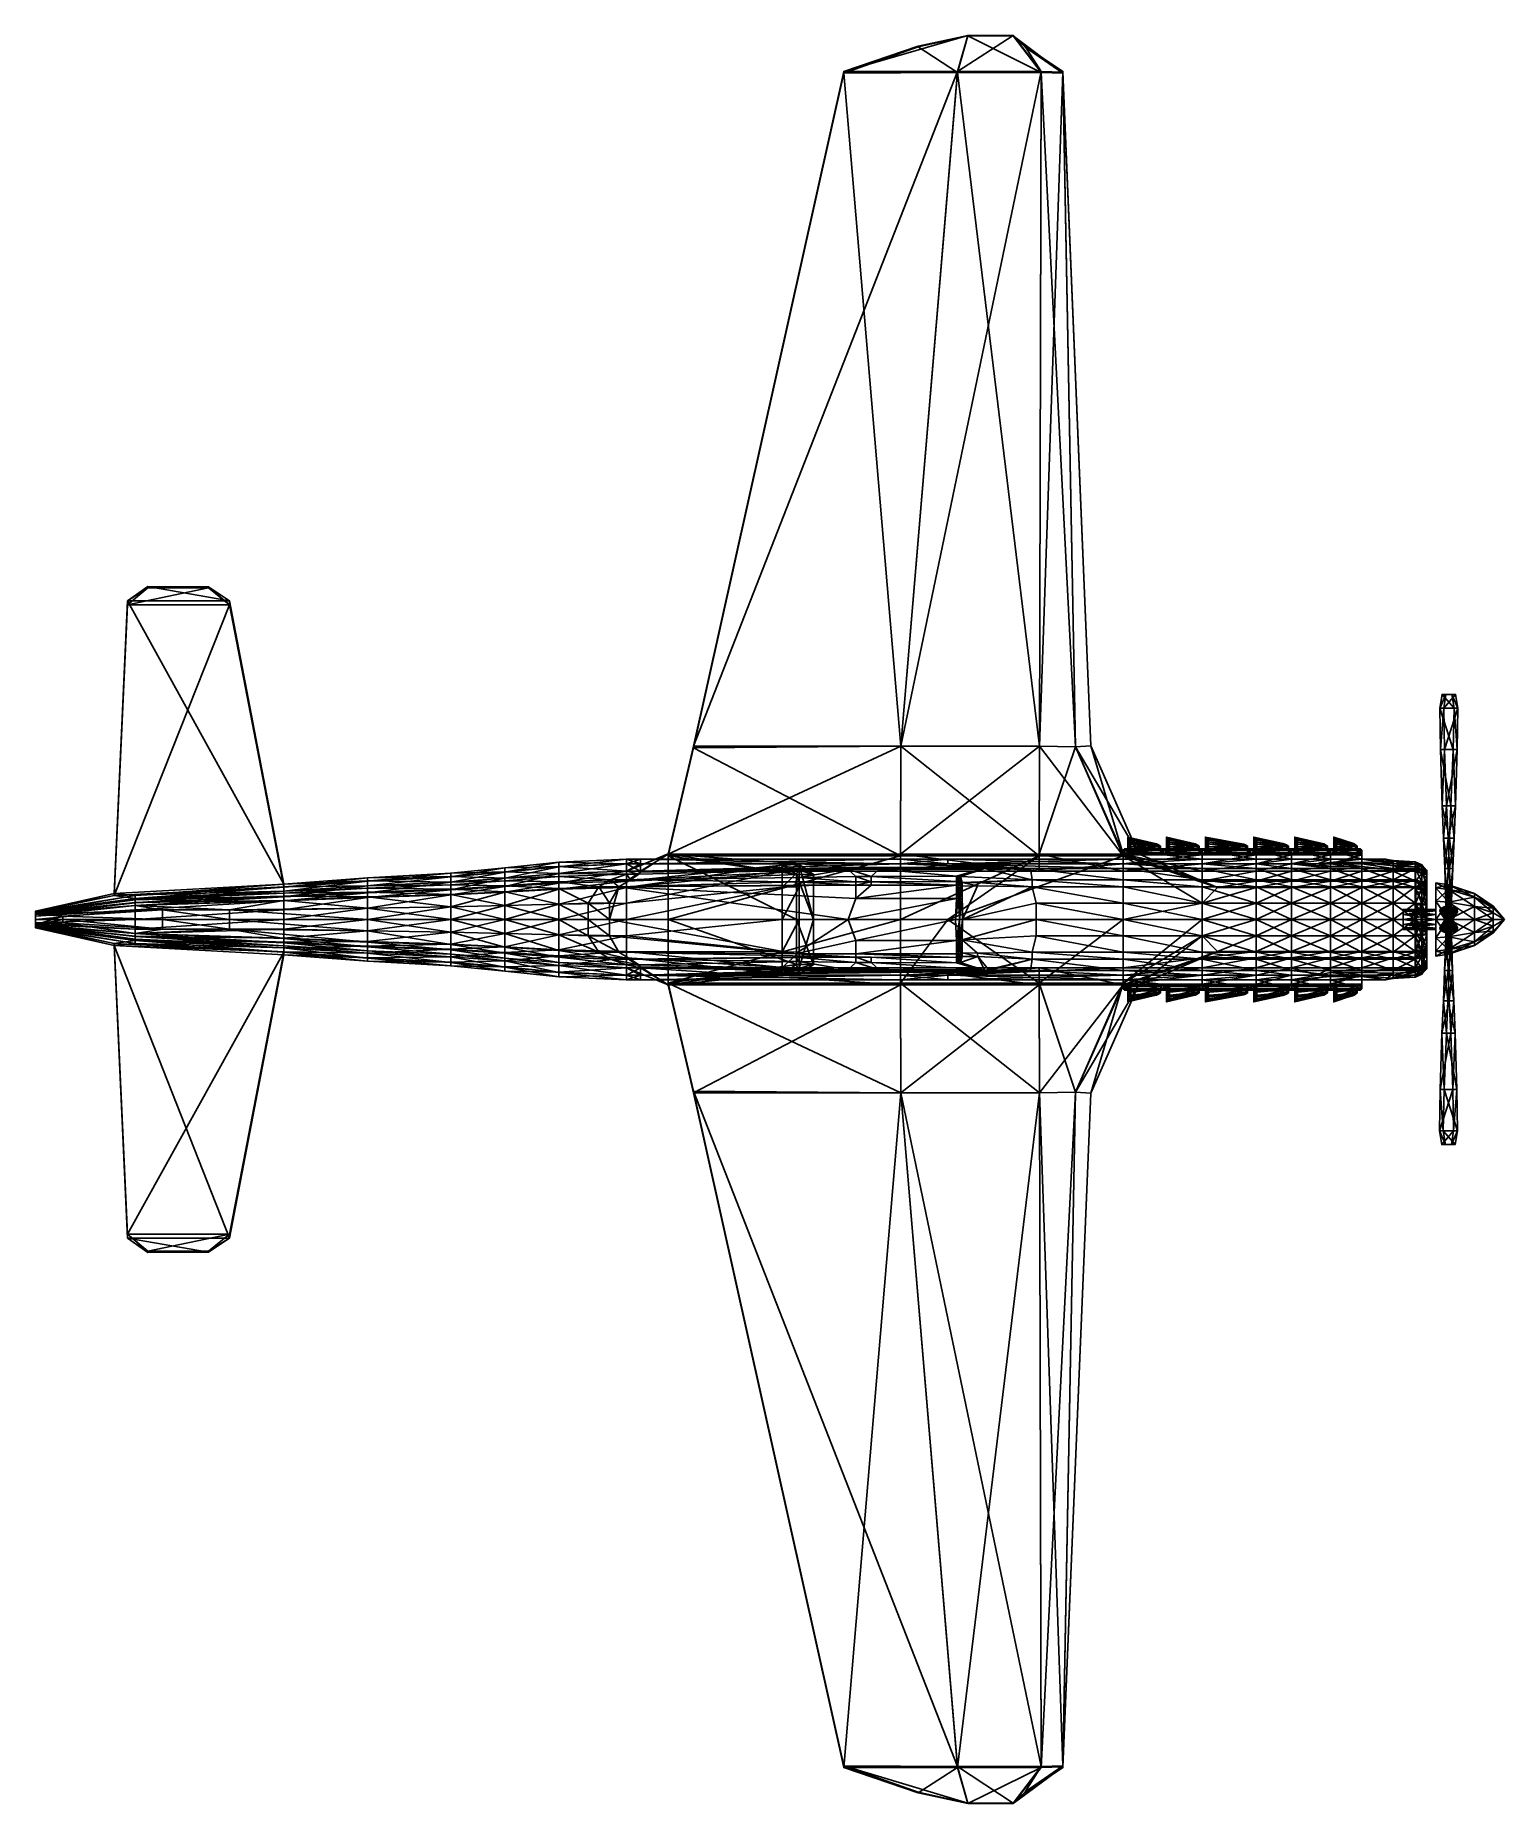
# Model space of a CAD drawing. Header units: metres. Extents: x -3.91 to 3.91, y -4.71 to 4.71.
import ezdxf

# ---------------------------------------------------------------- set-up
doc = ezdxf.new("R2010")
doc.units = ezdxf.units.M

msp = doc.modelspace()

# ---------------------------------------------------------------- linework, layer by layer
for points in [[(0.3928, 4.5156), (0.9993, 4.5156), (1.0537, 4.7078), (0.3928, 4.5156)], [(0.3928, 4.5156), (1.0537, 4.7078), (0.7896, 4.65), (0.3928, 4.5156)], [(1.0537, 4.7078), (1.0537, 4.7052), (0.7896, 4.6474), (1.0537, 4.7078)], [(1.0537, 4.7078), (0.7896, 4.6474), (0.7896, 4.65), (1.0537, 4.7078)], [(0.9993, 4.5156), (1.4441, 4.5156), (1.296, 4.7078), (0.9993, 4.5156)], [(0.9993, 4.5156), (1.296, 4.7078), (1.0537, 4.7078), (0.9993, 4.5156)], [(1.0537, 4.7052), (1.0537, 4.7078), (1.296, 4.7078), (1.0537, 4.7052)], [(1.0537, 4.7052), (1.296, 4.7078), (1.296, 4.7052), (1.0537, 4.7052)], [(1.4441, 4.5156), (1.359, 4.648), (1.296, 4.7078), (1.4441, 4.5156)], [(1.296, 4.7052), (1.296, 4.7078), (1.359, 4.648), (1.296, 4.7052)], [(0.3928, 4.5065), (0.3928, 4.5156), (0.7896, 4.65), (0.3928, 4.5065)], [(0.3928, 4.5065), (0.7896, 4.65), (0.7896, 4.6474), (0.3928, 4.5065)], [(0.9993, 4.5108), (0.3928, 4.5065), (0.7896, 4.6474), (0.9993, 4.5108)], [(0.9993, 4.5108), (0.7896, 4.6474), (1.0537, 4.7052), (0.9993, 4.5108)], [(1.4441, 4.5108), (0.9993, 4.5108), (1.0537, 4.7052), (1.4441, 4.5108)], [(1.4441, 4.5108), (1.0537, 4.7052), (1.296, 4.7052), (1.4441, 4.5108)], [(1.5597, 4.5068), (1.4441, 4.5108), (1.296, 4.7052), (1.5597, 4.5068)], [(1.5597, 4.5068), (1.296, 4.7052), (1.359, 4.6452), (1.5597, 4.5068)], [(1.296, 4.7052), (1.359, 4.648), (1.359, 4.6503), (1.296, 4.7052)], [(1.296, 4.7052), (1.359, 4.6503), (1.359, 4.6452), (1.296, 4.7052)], [(1.5597, 4.5119), (1.5597, 4.5161), (1.359, 4.6503), (1.5597, 4.5119)], [(1.5597, 4.5119), (1.359, 4.6503), (1.359, 4.648), (1.5597, 4.5119)], [(1.5597, 4.5161), (1.359, 4.6452), (1.359, 4.6503), (1.5597, 4.5161)], [(1.4441, 4.5156), (1.5597, 4.5119), (1.359, 4.648), (1.4441, 4.5156)], [(1.5597, 4.5161), (1.5597, 4.5068), (1.359, 4.6452), (1.5597, 4.5161)], [(-0.4074, 0.9147), (-0.4074, 0.9227), (0.3928, 4.5156), (-0.4074, 0.9147)], [(-0.4074, 0.9147), (0.3928, 4.5156), (0.3928, 4.5065), (-0.4074, 0.9147)], [(-0.4074, 0.9227), (0.6964, 0.9227), (0.9993, 4.5156), (-0.4074, 0.9227)], [(-0.4074, 0.9227), (0.9993, 4.5156), (0.3928, 4.5156), (-0.4074, 0.9227)], [(0.6964, 0.923), (-0.4074, 0.9147), (0.3928, 4.5065), (0.6964, 0.923)], [(0.6964, 0.923), (0.3928, 4.5065), (0.9993, 4.5108), (0.6964, 0.923)], [(0.6964, 0.9227), (1.4352, 0.9227), (1.4441, 4.5156), (0.6964, 0.9227)], [(0.6964, 0.9227), (1.4441, 4.5156), (0.9993, 4.5156), (0.6964, 0.9227)], [(1.4352, 0.923), (0.6964, 0.923), (0.9993, 4.5108), (1.4352, 0.923)], [(1.4352, 0.923), (0.9993, 4.5108), (1.4441, 4.5108), (1.4352, 0.923)], [(1.4352, 0.9227), (1.5597, 4.5119), (1.4441, 4.5156), (1.4352, 0.9227)], [(1.4352, 0.9227), (1.6272, 0.9191), (1.5597, 4.5119), (1.4352, 0.9227)], [(1.6272, 0.919), (1.4352, 0.923), (1.4441, 4.5108), (1.6272, 0.919)], [(1.6272, 0.919), (1.4441, 4.5108), (1.5597, 4.5068), (1.6272, 0.919)], [(1.6272, 0.9191), (1.709, 0.9253), (1.5597, 4.5161), (1.6272, 0.9191)], [(1.6272, 0.9191), (1.5597, 4.5161), (1.5597, 4.5119), (1.6272, 0.9191)], [(1.709, 0.9253), (1.5597, 4.5068), (1.5597, 4.5161), (1.709, 0.9253)], [(1.709, 0.9253), (1.6272, 0.919), (1.5597, 4.5068), (1.709, 0.9253)], [(-2.5889, 0.1881), (-3.4933, 0.1386), (-3.4212, 1.6966), (-2.5889, 0.1881)], [(-3.4933, 0.1386), (-3.4212, 1.6758), (-3.4212, 1.6966), (-3.4933, 0.1386)], [(-2.8785, 1.6967), (-3.4212, 1.6966), (-3.3141, 1.7731), (-2.8785, 1.6967)], [(-3.4212, 1.6966), (-3.3141, 1.7652), (-3.3141, 1.7731), (-3.4212, 1.6966)], [(-3.4212, 1.6758), (-2.8785, 1.676), (-2.9909, 1.7661), (-3.4212, 1.6758)], [(-3.4212, 1.6758), (-2.9909, 1.7661), (-3.3141, 1.7652), (-3.4212, 1.6758)], [(-3.4212, 1.6966), (-3.4212, 1.6758), (-3.3141, 1.7652), (-3.4212, 1.6966)], [(-2.5889, 0.1881), (-3.4212, 1.6966), (-2.8785, 1.6967), (-2.5889, 0.1881)], [(-2.9909, 1.7722), (-3.3141, 1.7731), (-3.3141, 1.7652), (-2.9909, 1.7722)], [(-2.8785, 1.6967), (-3.3141, 1.7731), (-2.9909, 1.7722), (-2.8785, 1.6967)], [(-2.9909, 1.7722), (-3.3141, 1.7652), (-2.9909, 1.7661), (-2.9909, 1.7722)], [(-2.8785, 1.676), (-2.8785, 1.6967), (-2.9909, 1.7722), (-2.8785, 1.676)], [(-2.8785, 1.676), (-2.9909, 1.7722), (-2.9909, 1.7661), (-2.8785, 1.676)], [(-2.5889, 0.1737), (-2.5889, 0.1881), (-2.8785, 1.6967), (-2.5889, 0.1737)], [(-2.5889, 0.1737), (-2.8785, 1.6967), (-2.8785, 1.676), (-2.5889, 0.1737)], [(-3.4933, 0.128), (-2.5889, 0.1737), (-2.8785, 1.676), (-3.4933, 0.128)], [(-3.4933, 0.128), (-2.8785, 1.676), (-3.4212, 1.6758), (-3.4933, 0.128)], [(-3.4933, 0.1386), (-3.4933, 0.128), (-3.4212, 1.6758), (-3.4933, 0.1386)], [(3.5681, 1.125), (3.5881, 1.125), (3.5993, 1.1985), (3.5681, 1.125)], [(3.5681, 1.125), (3.5993, 1.1985), (3.58, 1.1985), (3.5681, 1.125)], [(3.58, 1.1985), (3.6432, 1.1251), (3.5681, 1.125), (3.58, 1.1985)], [(3.58, 1.1985), (3.6321, 1.1985), (3.6432, 1.1251), (3.58, 1.1985)], [(3.58, 1.1985), (3.5993, 1.1985), (3.6514, 1.1985), (3.58, 1.1985)], [(3.58, 1.1985), (3.6514, 1.1985), (3.6321, 1.1985), (3.58, 1.1985)], [(3.5881, 1.125), (3.6632, 1.125), (3.6514, 1.1985), (3.5881, 1.125)], [(3.5881, 1.125), (3.6514, 1.1985), (3.5993, 1.1985), (3.5881, 1.125)], [(3.6321, 1.1985), (3.6514, 1.1985), (3.6632, 1.125), (3.6321, 1.1985)], [(3.6321, 1.1985), (3.6632, 1.125), (3.6432, 1.1251), (3.6321, 1.1985)], [(3.5681, 1.125), (3.6432, 1.1251), (3.6389, 0.9046), (3.5681, 1.125)], [(3.5704, 0.9045), (3.5881, 1.125), (3.5681, 1.125), (3.5704, 0.9045)], [(3.5681, 1.125), (3.6389, 0.9046), (3.5704, 0.9045), (3.5681, 1.125)], [(3.5704, 0.9045), (3.592, 0.9045), (3.5881, 1.125), (3.5704, 0.9045)], [(3.592, 0.9045), (3.6632, 1.125), (3.5881, 1.125), (3.592, 0.9045)], [(3.592, 0.9045), (3.6606, 0.9046), (3.6632, 1.125), (3.592, 0.9045)], [(3.6432, 1.1251), (3.6606, 0.9046), (3.6389, 0.9046), (3.6432, 1.1251)], [(3.6432, 1.1251), (3.6632, 1.125), (3.6606, 0.9046), (3.6432, 1.1251)], [(-0.543, 0.3483), (0.6946, 0.3483), (0.6964, 0.9227), (-0.543, 0.3483)], [(-0.543, 0.3483), (0.6964, 0.9227), (-0.4074, 0.9227), (-0.543, 0.3483)], [(-0.543, 0.3382), (-0.543, 0.3483), (-0.4074, 0.9227), (-0.543, 0.3382)], [(-0.543, 0.3382), (-0.4074, 0.9227), (-0.4074, 0.9147), (-0.543, 0.3382)], [(0.6946, 0.3382), (-0.543, 0.3382), (-0.4074, 0.9147), (0.6946, 0.3382)], [(0.6946, 0.3382), (-0.4074, 0.9147), (0.6964, 0.923), (0.6946, 0.3382)], [(1.4334, 0.3382), (0.6946, 0.3382), (0.6964, 0.923), (1.4334, 0.3382)], [(0.6946, 0.3483), (1.4334, 0.3483), (1.4352, 0.9227), (0.6946, 0.3483)], [(0.6946, 0.3483), (1.4352, 0.9227), (0.6964, 0.9227), (0.6946, 0.3483)], [(1.4334, 0.3382), (0.6964, 0.923), (1.4352, 0.923), (1.4334, 0.3382)], [(1.8808, 0.3382), (1.4334, 0.3382), (1.4352, 0.923), (1.8808, 0.3382)], [(1.4334, 0.3483), (1.6272, 0.9191), (1.4352, 0.9227), (1.4334, 0.3483)], [(1.4334, 0.3483), (1.8808, 0.3483), (1.6272, 0.9191), (1.4334, 0.3483)], [(1.8808, 0.3382), (1.4352, 0.923), (1.6272, 0.919), (1.8808, 0.3382)], [(1.8808, 0.3483), (1.709, 0.9253), (1.6272, 0.9191), (1.8808, 0.3483)], [(1.9626, 0.35), (1.6272, 0.919), (1.709, 0.9253), (1.9626, 0.35)], [(1.9626, 0.35), (1.8808, 0.3382), (1.6272, 0.919), (1.9626, 0.35)], [(1.8808, 0.3483), (1.9626, 0.35), (1.709, 0.9253), (1.8808, 0.3483)], [(3.5704, 0.9045), (3.6389, 0.9046), (3.6271, 0.6059), (3.5704, 0.9045)], [(3.58, 0.6058), (3.592, 0.9045), (3.5704, 0.9045), (3.58, 0.6058)], [(3.5704, 0.9045), (3.6271, 0.6059), (3.58, 0.6058), (3.5704, 0.9045)], [(3.58, 0.6058), (3.6034, 0.6058), (3.592, 0.9045), (3.58, 0.6058)], [(3.6034, 0.6058), (3.6606, 0.9046), (3.592, 0.9045), (3.6034, 0.6058)], [(3.6034, 0.6058), (3.6505, 0.6059), (3.6606, 0.9046), (3.6034, 0.6058)], [(3.6389, 0.9046), (3.6505, 0.6059), (3.6271, 0.6059), (3.6389, 0.9046)], [(3.6389, 0.9046), (3.6606, 0.9046), (3.6505, 0.6059), (3.6389, 0.9046)], [(3.58, 0.6058), (3.6271, 0.6059), (3.6189, 0.4329), (3.58, 0.6058)], [(3.5872, 0.4327), (3.6034, 0.6058), (3.58, 0.6058), (3.5872, 0.4327)], [(3.58, 0.6058), (3.6189, 0.4329), (3.5872, 0.4327), (3.58, 0.6058)], [(3.5872, 0.4327), (3.6113, 0.4327), (3.6034, 0.6058), (3.5872, 0.4327)], [(3.6113, 0.4327), (3.6505, 0.6059), (3.6034, 0.6058), (3.6113, 0.4327)], [(3.6113, 0.4327), (3.6431, 0.4328), (3.6505, 0.6059), (3.6113, 0.4327)], [(3.6271, 0.6059), (3.6431, 0.4328), (3.6189, 0.4329), (3.6271, 0.6059)], [(3.6271, 0.6059), (3.6505, 0.6059), (3.6431, 0.4328), (3.6271, 0.6059)], [(1.9059, 0.4052), (1.9058, 0.3795), (1.9059, 0.416), (1.9059, 0.4052)], [(1.9059, 0.416), (1.9058, 0.3795), (1.9215, 0.3735), (1.9059, 0.416)], [(2.0791, 0.3727), (1.9058, 0.3727), (1.9059, 0.4052), (2.0791, 0.3727)], [(1.9059, 0.4052), (1.9058, 0.3727), (1.9058, 0.3795), (1.9059, 0.4052)], [(1.9058, 0.3565), (1.9059, 0.389), (1.9059, 0.4044), (1.9058, 0.3565)], [(1.9058, 0.3565), (1.9059, 0.4044), (1.9059, 0.4027), (1.9058, 0.3565)], [(1.9058, 0.3565), (1.9059, 0.4027), (1.9058, 0.3661), (1.9058, 0.3565)], [(1.9058, 0.3661), (1.9059, 0.4027), (1.9216, 0.3966), (1.9058, 0.3661)], [(1.9058, 0.3661), (1.9216, 0.3966), (1.9215, 0.3601), (1.9058, 0.3661)], [(1.9058, 0.3565), (2.0792, 0.3706), (1.9059, 0.389), (1.9058, 0.3565)], [(1.9058, 0.3727), (1.9058, 0.3661), (1.9058, 0.3795), (1.9058, 0.3727)], [(1.9058, 0.3795), (1.9058, 0.3661), (1.9215, 0.3601), (1.9058, 0.3795)], [(1.9058, 0.3795), (1.9215, 0.3601), (1.9215, 0.3735), (1.9058, 0.3795)], [(1.906, 0.4341), (1.906, 0.4278), (1.9059, 0.4197), (1.906, 0.4341)], [(1.906, 0.4341), (1.9059, 0.4197), (1.9059, 0.416), (1.906, 0.4341)], [(1.906, 0.4341), (1.9059, 0.416), (1.906, 0.4317), (1.906, 0.4341)], [(1.906, 0.4317), (1.9059, 0.416), (1.9216, 0.41), (1.906, 0.4317)], [(1.906, 0.4278), (1.9059, 0.4052), (1.9059, 0.4197), (1.906, 0.4278)], [(2.0792, 0.3869), (1.9059, 0.4052), (1.906, 0.4278), (2.0792, 0.3869)], [(1.906, 0.4152), (1.906, 0.4273), (1.9059, 0.4027), (1.906, 0.4152)], [(1.9059, 0.4027), (1.906, 0.4273), (1.9216, 0.4213), (1.9059, 0.4027)], [(1.9059, 0.4027), (1.9216, 0.4213), (1.9216, 0.3966), (1.9059, 0.4027)], [(1.9059, 0.4052), (1.9059, 0.416), (1.9059, 0.4197), (1.9059, 0.4052)], [(1.9059, 0.416), (1.9215, 0.3735), (1.9216, 0.41), (1.9059, 0.416)], [(1.906, 0.4152), (1.9059, 0.4027), (1.9059, 0.4044), (1.906, 0.4152)], [(1.9059, 0.389), (1.906, 0.4152), (1.9059, 0.4044), (1.9059, 0.389)], [(1.9059, 0.389), (2.0689, 0.3855), (1.906, 0.4152), (1.9059, 0.389)], [(2.0791, 0.3727), (1.9059, 0.4052), (2.0792, 0.3869), (2.0791, 0.3727)], [(1.9059, 0.389), (2.0792, 0.3706), (2.0689, 0.3855), (1.9059, 0.389)], [(1.906, 0.4386), (1.906, 0.4368), (2.0484, 0.4029), (1.906, 0.4386)], [(1.906, 0.4386), (2.0484, 0.4029), (2.0484, 0.4047), (1.906, 0.4386)], [(1.906, 0.4368), (1.906, 0.4386), (1.906, 0.4375), (1.906, 0.4368)], [(1.906, 0.4386), (1.906, 0.4341), (1.906, 0.4375), (1.906, 0.4386)], [(1.906, 0.4386), (2.0484, 0.4047), (2.0586, 0.4023), (1.906, 0.4386)], [(1.906, 0.4386), (2.0586, 0.4023), (1.906, 0.4341), (1.906, 0.4386)], [(1.906, 0.4368), (1.906, 0.4375), (1.906, 0.4317), (1.906, 0.4368)], [(1.906, 0.4341), (1.906, 0.4317), (1.906, 0.4375), (1.906, 0.4341)], [(1.906, 0.4368), (1.906, 0.4317), (1.906, 0.4273), (1.906, 0.4368)], [(1.906, 0.4368), (1.906, 0.4273), (1.906, 0.4324), (1.906, 0.4368)], [(1.906, 0.4251), (1.906, 0.4368), (1.906, 0.4324), (1.906, 0.4251)], [(2.0484, 0.4029), (1.906, 0.4368), (1.906, 0.4251), (2.0484, 0.4029)], [(2.0689, 0.3981), (1.906, 0.4278), (1.906, 0.4341), (2.0689, 0.3981)], [(2.0689, 0.3981), (1.906, 0.4341), (2.0586, 0.4023), (2.0689, 0.3981)], [(1.906, 0.4152), (1.906, 0.4251), (1.906, 0.4324), (1.906, 0.4152)], [(1.906, 0.4152), (1.906, 0.4324), (1.906, 0.4273), (1.906, 0.4152)], [(1.906, 0.4273), (1.906, 0.4317), (1.9216, 0.4257), (1.906, 0.4273)], [(1.906, 0.4317), (1.9216, 0.41), (1.9216, 0.4257), (1.906, 0.4317)], [(2.0792, 0.3869), (1.906, 0.4278), (2.0689, 0.3981), (2.0792, 0.3869)], [(1.906, 0.4273), (1.9216, 0.4257), (1.9216, 0.4213), (1.906, 0.4273)], [(1.906, 0.4152), (2.0586, 0.3933), (1.906, 0.4251), (1.906, 0.4152)], [(2.0484, 0.4029), (1.906, 0.4251), (2.0586, 0.3933), (2.0484, 0.4029)], [(1.906, 0.4152), (2.0689, 0.3855), (2.0586, 0.3933), (1.906, 0.4152)], [(1.9215, 0.3735), (1.9216, 0.4213), (1.9216, 0.4257), (1.9215, 0.3735)], [(1.9215, 0.3735), (1.9216, 0.4257), (1.9216, 0.41), (1.9215, 0.3735)], [(1.9215, 0.3735), (1.9216, 0.3966), (1.9216, 0.4213), (1.9215, 0.3735)], [(1.9215, 0.3735), (1.9215, 0.3601), (1.9216, 0.3966), (1.9215, 0.3735)], [(2.0792, 0.3805), (2.0586, 0.4023), (2.0484, 0.4047), (2.0792, 0.3805)], [(2.0792, 0.3805), (2.0484, 0.4047), (2.0484, 0.4029), (2.0792, 0.3805)], [(2.0792, 0.3805), (2.0484, 0.4029), (2.0586, 0.3933), (2.0792, 0.3805)], [(2.0792, 0.3805), (2.0689, 0.3981), (2.0586, 0.4023), (2.0792, 0.3805)], [(2.0792, 0.3805), (2.0586, 0.3933), (2.0689, 0.3855), (2.0792, 0.3805)], [(2.0792, 0.3805), (2.0792, 0.3911), (2.0689, 0.3981), (2.0792, 0.3805)], [(2.0792, 0.3869), (2.0689, 0.3981), (2.0792, 0.3911), (2.0792, 0.3869)], [(2.0689, 0.3855), (2.0792, 0.3706), (2.0792, 0.3805), (2.0689, 0.3855)], [(2.0791, 0.3565), (2.0792, 0.3869), (2.0792, 0.3911), (2.0791, 0.3565)], [(2.0791, 0.3565), (2.0792, 0.3911), (2.0792, 0.3805), (2.0791, 0.3565)], [(2.0791, 0.3565), (2.0791, 0.3727), (2.0792, 0.3869), (2.0791, 0.3565)], [(2.0791, 0.3565), (2.0792, 0.3805), (2.0792, 0.3706), (2.0791, 0.3565)], [(2.1125, 0.4052), (2.1124, 0.3795), (2.1125, 0.4161), (2.1125, 0.4052)], [(2.1125, 0.4161), (2.1124, 0.3795), (2.128, 0.3735), (2.1125, 0.4161)], [(2.2857, 0.3727), (2.1124, 0.3727), (2.1125, 0.4052), (2.2857, 0.3727)], [(2.1125, 0.4052), (2.1124, 0.3727), (2.1124, 0.3795), (2.1125, 0.4052)], [(2.1124, 0.3565), (2.1125, 0.389), (2.1125, 0.4044), (2.1124, 0.3565)], [(2.1124, 0.3565), (2.1125, 0.4044), (2.1125, 0.4026), (2.1124, 0.3565)], [(2.1124, 0.3565), (2.1125, 0.4026), (2.1124, 0.3661), (2.1124, 0.3565)], [(2.1124, 0.3661), (2.1125, 0.4026), (2.1281, 0.3966), (2.1124, 0.3661)], [(2.1124, 0.3661), (2.1281, 0.3966), (2.128, 0.3601), (2.1124, 0.3661)], [(2.1124, 0.3565), (2.2857, 0.3706), (2.1125, 0.389), (2.1124, 0.3565)], [(2.1124, 0.3727), (2.1124, 0.3661), (2.1124, 0.3795), (2.1124, 0.3727)], [(2.1124, 0.3795), (2.1124, 0.3661), (2.128, 0.3601), (2.1124, 0.3795)], [(2.1124, 0.3795), (2.128, 0.3601), (2.128, 0.3735), (2.1124, 0.3795)], [(2.1126, 0.4386), (2.1125, 0.4341), (2.1126, 0.4375), (2.1126, 0.4386)], [(2.1126, 0.4386), (2.2651, 0.4023), (2.1125, 0.4341), (2.1126, 0.4386)], [(2.1126, 0.4368), (2.1126, 0.4375), (2.1125, 0.4317), (2.1126, 0.4368)], [(2.1125, 0.4341), (2.1125, 0.4317), (2.1126, 0.4375), (2.1125, 0.4341)], [(2.1126, 0.4368), (2.1125, 0.4317), (2.1125, 0.4273), (2.1126, 0.4368)], [(2.1126, 0.4368), (2.1125, 0.4273), (2.1126, 0.4324), (2.1126, 0.4368)], [(2.1125, 0.4251), (2.1126, 0.4368), (2.1126, 0.4324), (2.1125, 0.4251)], [(2.2548, 0.4029), (2.1126, 0.4368), (2.1125, 0.4251), (2.2548, 0.4029)], [(2.2754, 0.3981), (2.1125, 0.4278), (2.1125, 0.4341), (2.2754, 0.3981)], [(2.2754, 0.3981), (2.1125, 0.4341), (2.2651, 0.4023), (2.2754, 0.3981)], [(2.1125, 0.4341), (2.1125, 0.4278), (2.1125, 0.4197), (2.1125, 0.4341)], [(2.1125, 0.4341), (2.1125, 0.4197), (2.1125, 0.4161), (2.1125, 0.4341)], [(2.1125, 0.4341), (2.1125, 0.4161), (2.1125, 0.4317), (2.1125, 0.4341)], [(2.1125, 0.4151), (2.1125, 0.4251), (2.1126, 0.4324), (2.1125, 0.4151)], [(2.1125, 0.4151), (2.1126, 0.4324), (2.1125, 0.4273), (2.1125, 0.4151)], [(2.1125, 0.4273), (2.1125, 0.4317), (2.1282, 0.4257), (2.1125, 0.4273)], [(2.1125, 0.4317), (2.1125, 0.4161), (2.1281, 0.41), (2.1125, 0.4317)], [(2.1125, 0.4317), (2.1281, 0.41), (2.1282, 0.4257), (2.1125, 0.4317)], [(2.1125, 0.4278), (2.1125, 0.4052), (2.1125, 0.4197), (2.1125, 0.4278)], [(2.2857, 0.3869), (2.1125, 0.4052), (2.1125, 0.4278), (2.2857, 0.3869)], [(2.2857, 0.3869), (2.1125, 0.4278), (2.2754, 0.3981), (2.2857, 0.3869)], [(2.1125, 0.4151), (2.1125, 0.4273), (2.1125, 0.4026), (2.1125, 0.4151)], [(2.1125, 0.4026), (2.1125, 0.4273), (2.1282, 0.4213), (2.1125, 0.4026)], [(2.1125, 0.4273), (2.1282, 0.4257), (2.1282, 0.4213), (2.1125, 0.4273)], [(2.1125, 0.4151), (2.2651, 0.3933), (2.1125, 0.4251), (2.1125, 0.4151)], [(2.2548, 0.4029), (2.1125, 0.4251), (2.2651, 0.3933), (2.2548, 0.4029)], [(2.1125, 0.4026), (2.1282, 0.4213), (2.1281, 0.3966), (2.1125, 0.4026)], [(2.1125, 0.4052), (2.1125, 0.4161), (2.1125, 0.4197), (2.1125, 0.4052)], [(2.1125, 0.4161), (2.128, 0.3735), (2.1281, 0.41), (2.1125, 0.4161)], [(2.1125, 0.4151), (2.2754, 0.3855), (2.2651, 0.3933), (2.1125, 0.4151)], [(2.1125, 0.4151), (2.1125, 0.4026), (2.1125, 0.4044), (2.1125, 0.4151)], [(2.1125, 0.389), (2.1125, 0.4151), (2.1125, 0.4044), (2.1125, 0.389)], [(2.1125, 0.389), (2.2754, 0.3855), (2.1125, 0.4151), (2.1125, 0.389)], [(2.2857, 0.3727), (2.1125, 0.4052), (2.2857, 0.3869), (2.2857, 0.3727)], [(2.1125, 0.389), (2.2857, 0.3706), (2.2754, 0.3855), (2.1125, 0.389)], [(2.2548, 0.4029), (2.2548, 0.4047), (2.1126, 0.4386), (2.2548, 0.4029)], [(2.2548, 0.4029), (2.1126, 0.4386), (2.1126, 0.4368), (2.2548, 0.4029)], [(2.1126, 0.4368), (2.1126, 0.4386), (2.1126, 0.4375), (2.1126, 0.4368)], [(2.1126, 0.4386), (2.2548, 0.4047), (2.2651, 0.4023), (2.1126, 0.4386)], [(2.128, 0.3735), (2.1282, 0.4213), (2.1282, 0.4257), (2.128, 0.3735)], [(2.128, 0.3735), (2.1282, 0.4257), (2.1281, 0.41), (2.128, 0.3735)], [(2.128, 0.3735), (2.1281, 0.3966), (2.1282, 0.4213), (2.128, 0.3735)], [(2.128, 0.3735), (2.128, 0.3601), (2.1281, 0.3966), (2.128, 0.3735)], [(2.2857, 0.3805), (2.2651, 0.4023), (2.2548, 0.4047), (2.2857, 0.3805)], [(2.2857, 0.3805), (2.2548, 0.4047), (2.2548, 0.4029), (2.2857, 0.3805)], [(2.2857, 0.3805), (2.2548, 0.4029), (2.2651, 0.3933), (2.2857, 0.3805)], [(2.2857, 0.3805), (2.2754, 0.3981), (2.2651, 0.4023), (2.2857, 0.3805)], [(2.2857, 0.3805), (2.2651, 0.3933), (2.2754, 0.3855), (2.2857, 0.3805)], [(2.2857, 0.3805), (2.2857, 0.3911), (2.2754, 0.3981), (2.2857, 0.3805)], [(2.2857, 0.3869), (2.2754, 0.3981), (2.2857, 0.3911), (2.2857, 0.3869)], [(2.2754, 0.3855), (2.2857, 0.3706), (2.2857, 0.3805), (2.2754, 0.3855)], [(2.2857, 0.3565), (2.2857, 0.3869), (2.2857, 0.3911), (2.2857, 0.3565)], [(2.2857, 0.3565), (2.2857, 0.3911), (2.2857, 0.3805), (2.2857, 0.3565)], [(2.2857, 0.3565), (2.2857, 0.3727), (2.2857, 0.3869), (2.2857, 0.3565)], [(2.2857, 0.3565), (2.2857, 0.3805), (2.2857, 0.3706), (2.2857, 0.3565)], [(2.3191, 0.4278), (2.319, 0.4052), (2.3191, 0.4196), (2.3191, 0.4278)], [(2.5435, 0.3869), (2.319, 0.4052), (2.3191, 0.4278), (2.5435, 0.3869)], [(2.319, 0.4052), (2.3191, 0.416), (2.3191, 0.4196), (2.319, 0.4052)], [(2.319, 0.4052), (2.319, 0.3795), (2.3191, 0.416), (2.319, 0.4052)], [(2.3191, 0.416), (2.319, 0.3795), (2.3346, 0.3735), (2.3191, 0.416)], [(2.319, 0.389), (2.3191, 0.4152), (2.3191, 0.4044), (2.319, 0.389)], [(2.319, 0.389), (2.5332, 0.3849), (2.3191, 0.4152), (2.319, 0.389)], [(2.5435, 0.3727), (2.319, 0.3727), (2.319, 0.4052), (2.5435, 0.3727)], [(2.5435, 0.3727), (2.319, 0.4052), (2.5435, 0.3869), (2.5435, 0.3727)], [(2.319, 0.4052), (2.319, 0.3727), (2.319, 0.3795), (2.319, 0.4052)], [(2.319, 0.3565), (2.319, 0.389), (2.3191, 0.4044), (2.319, 0.3565)], [(2.319, 0.3565), (2.3191, 0.4044), (2.3191, 0.4026), (2.319, 0.3565)], [(2.319, 0.3565), (2.3191, 0.4026), (2.319, 0.3661), (2.319, 0.3565)], [(2.319, 0.3661), (2.3191, 0.4026), (2.3347, 0.3966), (2.319, 0.3661)], [(2.319, 0.3661), (2.3347, 0.3966), (2.3346, 0.3601), (2.319, 0.3661)], [(2.319, 0.3565), (2.5435, 0.3706), (2.319, 0.389), (2.319, 0.3565)], [(2.319, 0.389), (2.5435, 0.3706), (2.5332, 0.3849), (2.319, 0.389)], [(2.319, 0.3727), (2.319, 0.3661), (2.319, 0.3795), (2.319, 0.3727)], [(2.319, 0.3795), (2.319, 0.3661), (2.3346, 0.3601), (2.319, 0.3795)], [(2.319, 0.3795), (2.3346, 0.3601), (2.3346, 0.3735), (2.319, 0.3795)], [(2.3191, 0.4386), (2.3191, 0.4368), (2.5124, 0.4012), (2.3191, 0.4386)], [(2.3191, 0.4386), (2.5124, 0.4012), (2.5125, 0.403), (2.3191, 0.4386)], [(2.3191, 0.4368), (2.3191, 0.4386), (2.3191, 0.4375), (2.3191, 0.4368)], [(2.3191, 0.4386), (2.3191, 0.4341), (2.3191, 0.4375), (2.3191, 0.4386)], [(2.3191, 0.4386), (2.5125, 0.403), (2.5228, 0.4012), (2.3191, 0.4386)], [(2.3191, 0.4386), (2.5228, 0.4012), (2.3191, 0.4341), (2.3191, 0.4386)], [(2.3191, 0.4368), (2.3191, 0.4375), (2.3191, 0.4317), (2.3191, 0.4368)], [(2.3191, 0.4341), (2.3191, 0.4317), (2.3191, 0.4375), (2.3191, 0.4341)], [(2.3191, 0.4368), (2.3191, 0.4317), (2.3191, 0.4273), (2.3191, 0.4368)], [(2.3191, 0.4368), (2.3191, 0.4273), (2.3191, 0.4324), (2.3191, 0.4368)], [(2.3191, 0.4251), (2.3191, 0.4368), (2.3191, 0.4324), (2.3191, 0.4251)], [(2.5124, 0.4012), (2.3191, 0.4368), (2.3191, 0.4251), (2.5124, 0.4012)], [(2.5332, 0.3976), (2.3191, 0.4278), (2.3191, 0.4341), (2.5332, 0.3976)], [(2.5332, 0.3976), (2.3191, 0.4341), (2.5228, 0.4012), (2.5332, 0.3976)], [(2.3191, 0.4341), (2.3191, 0.4278), (2.3191, 0.4196), (2.3191, 0.4341)], [(2.3191, 0.4341), (2.3191, 0.4196), (2.3191, 0.416), (2.3191, 0.4341)], [(2.3191, 0.4341), (2.3191, 0.416), (2.3191, 0.4317), (2.3191, 0.4341)], [(2.3191, 0.4152), (2.3191, 0.4251), (2.3191, 0.4324), (2.3191, 0.4152)], [(2.3191, 0.4152), (2.3191, 0.4324), (2.3191, 0.4273), (2.3191, 0.4152)], [(2.3191, 0.4273), (2.3191, 0.4317), (2.3348, 0.4257), (2.3191, 0.4273)], [(2.3191, 0.4317), (2.3191, 0.416), (2.3347, 0.41), (2.3191, 0.4317)], [(2.3191, 0.4317), (2.3347, 0.41), (2.3348, 0.4257), (2.3191, 0.4317)], [(2.5435, 0.3869), (2.3191, 0.4278), (2.5332, 0.3976), (2.5435, 0.3869)], [(2.3191, 0.4152), (2.3191, 0.4273), (2.3191, 0.4026), (2.3191, 0.4152)], [(2.3191, 0.4026), (2.3191, 0.4273), (2.3348, 0.4213), (2.3191, 0.4026)], [(2.3191, 0.4273), (2.3348, 0.4257), (2.3348, 0.4213), (2.3191, 0.4273)], [(2.3191, 0.4152), (2.5228, 0.3922), (2.3191, 0.4251), (2.3191, 0.4152)], [(2.5124, 0.4012), (2.3191, 0.4251), (2.5228, 0.3922), (2.5124, 0.4012)], [(2.3191, 0.4026), (2.3348, 0.4213), (2.3347, 0.3966), (2.3191, 0.4026)], [(2.3191, 0.416), (2.3346, 0.3735), (2.3347, 0.41), (2.3191, 0.416)], [(2.3191, 0.4152), (2.5332, 0.3849), (2.5228, 0.3922), (2.3191, 0.4152)], [(2.3191, 0.4152), (2.3191, 0.4026), (2.3191, 0.4044), (2.3191, 0.4152)], [(2.3346, 0.3735), (2.3348, 0.4213), (2.3348, 0.4257), (2.3346, 0.3735)], [(2.3346, 0.3735), (2.3348, 0.4257), (2.3347, 0.41), (2.3346, 0.3735)], [(2.3346, 0.3735), (2.3347, 0.3966), (2.3348, 0.4213), (2.3346, 0.3735)], [(2.3346, 0.3735), (2.3346, 0.3601), (2.3347, 0.3966), (2.3346, 0.3735)], [(2.5435, 0.3805), (2.5125, 0.403), (2.5124, 0.4012), (2.5435, 0.3805)], [(2.5435, 0.3805), (2.5124, 0.4012), (2.5228, 0.3922), (2.5435, 0.3805)], [(2.5435, 0.3805), (2.5228, 0.4012), (2.5125, 0.403), (2.5435, 0.3805)], [(2.5435, 0.3805), (2.5332, 0.3976), (2.5228, 0.4012), (2.5435, 0.3805)], [(2.5435, 0.3805), (2.5228, 0.3922), (2.5332, 0.3849), (2.5435, 0.3805)], [(2.5435, 0.3805), (2.5435, 0.3911), (2.5332, 0.3976), (2.5435, 0.3805)], [(2.5435, 0.3869), (2.5332, 0.3976), (2.5435, 0.3911), (2.5435, 0.3869)], [(2.5332, 0.3849), (2.5435, 0.3706), (2.5435, 0.3805), (2.5332, 0.3849)], [(2.5435, 0.3565), (2.5435, 0.3869), (2.5435, 0.3911), (2.5435, 0.3565)], [(2.5435, 0.3565), (2.5435, 0.3911), (2.5435, 0.3805), (2.5435, 0.3565)], [(2.5435, 0.3565), (2.5435, 0.3727), (2.5435, 0.3869), (2.5435, 0.3565)], [(2.5435, 0.3565), (2.5435, 0.3805), (2.5435, 0.3706), (2.5435, 0.3565)], [(2.7513, 0.3979), (2.5768, 0.4277), (2.5769, 0.4341), (2.7513, 0.3979)], [(2.5769, 0.4341), (2.5768, 0.4277), (2.5768, 0.4196), (2.5769, 0.4341)], [(2.5769, 0.4341), (2.5768, 0.4196), (2.5768, 0.416), (2.5769, 0.4341)], [(2.5769, 0.4341), (2.5768, 0.416), (2.5769, 0.4317), (2.5769, 0.4341)], [(2.5768, 0.4152), (2.5769, 0.4251), (2.5769, 0.4324), (2.5768, 0.4152)], [(2.5768, 0.4152), (2.5769, 0.4324), (2.5769, 0.4273), (2.5768, 0.4152)], [(2.5769, 0.4317), (2.5768, 0.416), (2.5925, 0.41), (2.5769, 0.4317)], [(2.5768, 0.4277), (2.5768, 0.4052), (2.5768, 0.4196), (2.5768, 0.4277)], [(2.7614, 0.3868), (2.5768, 0.4052), (2.5768, 0.4277), (2.7614, 0.3868)], [(2.7614, 0.3868), (2.5768, 0.4277), (2.7513, 0.3979), (2.7614, 0.3868)], [(2.5768, 0.4152), (2.5769, 0.4273), (2.5768, 0.4027), (2.5768, 0.4152)], [(2.5768, 0.4027), (2.5769, 0.4273), (2.5925, 0.4213), (2.5768, 0.4027)], [(2.5768, 0.4152), (2.7412, 0.3929), (2.5769, 0.4251), (2.5768, 0.4152)], [(2.5768, 0.4027), (2.5925, 0.4213), (2.5925, 0.3967), (2.5768, 0.4027)], [(2.5768, 0.4052), (2.5768, 0.416), (2.5768, 0.4196), (2.5768, 0.4052)], [(2.5768, 0.4052), (2.5768, 0.3794), (2.5768, 0.416), (2.5768, 0.4052)], [(2.5768, 0.416), (2.5768, 0.3794), (2.5924, 0.3734), (2.5768, 0.416)], [(2.5768, 0.416), (2.5924, 0.3734), (2.5925, 0.41), (2.5768, 0.416)], [(2.5768, 0.4152), (2.7513, 0.3853), (2.7412, 0.3929), (2.5768, 0.4152)], [(2.5768, 0.4152), (2.5768, 0.4027), (2.5768, 0.4044), (2.5768, 0.4152)], [(2.5768, 0.389), (2.5768, 0.4152), (2.5768, 0.4044), (2.5768, 0.389)], [(2.5768, 0.389), (2.7513, 0.3853), (2.5768, 0.4152), (2.5768, 0.389)], [(2.7614, 0.3727), (2.5768, 0.3727), (2.5768, 0.4052), (2.7614, 0.3727)], [(2.7614, 0.3727), (2.5768, 0.4052), (2.7614, 0.3868), (2.7614, 0.3727)], [(2.5768, 0.4052), (2.5768, 0.3727), (2.5768, 0.3794), (2.5768, 0.4052)], [(2.5768, 0.3566), (2.5768, 0.389), (2.5768, 0.4044), (2.5768, 0.3566)], [(2.5768, 0.3566), (2.5768, 0.4044), (2.5768, 0.4027), (2.5768, 0.3566)], [(2.5768, 0.3566), (2.5768, 0.4027), (2.5768, 0.3662), (2.5768, 0.3566)], [(2.5768, 0.3662), (2.5768, 0.4027), (2.5925, 0.3967), (2.5768, 0.3662)], [(2.5768, 0.3662), (2.5925, 0.3967), (2.5924, 0.3602), (2.5768, 0.3662)], [(2.5768, 0.3566), (2.7614, 0.3707), (2.5768, 0.389), (2.5768, 0.3566)], [(2.5768, 0.389), (2.7614, 0.3707), (2.7513, 0.3853), (2.5768, 0.389)], [(2.5768, 0.3727), (2.5768, 0.3662), (2.5768, 0.3794), (2.5768, 0.3727)], [(2.5768, 0.3794), (2.5768, 0.3662), (2.5924, 0.3602), (2.5768, 0.3794)], [(2.5768, 0.3794), (2.5924, 0.3602), (2.5924, 0.3734), (2.5768, 0.3794)], [(2.5769, 0.4386), (2.5769, 0.4368), (2.7311, 0.4023), (2.5769, 0.4386)], [(2.5769, 0.4386), (2.7311, 0.4023), (2.7311, 0.4041), (2.5769, 0.4386)], [(2.5769, 0.4368), (2.5769, 0.4386), (2.5769, 0.4375), (2.5769, 0.4368)], [(2.5769, 0.4386), (2.5769, 0.4341), (2.5769, 0.4375), (2.5769, 0.4386)], [(2.5769, 0.4386), (2.7311, 0.4041), (2.7412, 0.4019), (2.5769, 0.4386)], [(2.5769, 0.4386), (2.7412, 0.4019), (2.5769, 0.4341), (2.5769, 0.4386)], [(2.5769, 0.4368), (2.5769, 0.4375), (2.5769, 0.4317), (2.5769, 0.4368)], [(2.5769, 0.4341), (2.5769, 0.4317), (2.5769, 0.4375), (2.5769, 0.4341)], [(2.5769, 0.4368), (2.5769, 0.4317), (2.5769, 0.4273), (2.5769, 0.4368)], [(2.5769, 0.4368), (2.5769, 0.4273), (2.5769, 0.4324), (2.5769, 0.4368)], [(2.5769, 0.4251), (2.5769, 0.4368), (2.5769, 0.4324), (2.5769, 0.4251)], [(2.7311, 0.4023), (2.5769, 0.4368), (2.5769, 0.4251), (2.7311, 0.4023)], [(2.7513, 0.3979), (2.5769, 0.4341), (2.7412, 0.4019), (2.7513, 0.3979)], [(2.5769, 0.4273), (2.5769, 0.4317), (2.5925, 0.4257), (2.5769, 0.4273)], [(2.5769, 0.4317), (2.5925, 0.41), (2.5925, 0.4257), (2.5769, 0.4317)], [(2.5769, 0.4273), (2.5925, 0.4257), (2.5925, 0.4213), (2.5769, 0.4273)], [(2.7311, 0.4023), (2.5769, 0.4251), (2.7412, 0.3929), (2.7311, 0.4023)], [(2.5924, 0.3734), (2.5925, 0.4213), (2.5925, 0.4257), (2.5924, 0.3734)], [(2.5924, 0.3734), (2.5925, 0.4257), (2.5925, 0.41), (2.5924, 0.3734)], [(2.5924, 0.3734), (2.5925, 0.3967), (2.5925, 0.4213), (2.5924, 0.3734)], [(2.5924, 0.3734), (2.5924, 0.3602), (2.5925, 0.3967), (2.5924, 0.3734)], [(2.7614, 0.3806), (2.7412, 0.4019), (2.7311, 0.4041), (2.7614, 0.3806)], [(2.7614, 0.3806), (2.7311, 0.4041), (2.7311, 0.4023), (2.7614, 0.3806)], [(2.7614, 0.3806), (2.7311, 0.4023), (2.7412, 0.3929), (2.7614, 0.3806)], [(2.7614, 0.3806), (2.7513, 0.3979), (2.7412, 0.4019), (2.7614, 0.3806)], [(2.7614, 0.3806), (2.7412, 0.3929), (2.7513, 0.3853), (2.7614, 0.3806)], [(2.7614, 0.3806), (2.7614, 0.391), (2.7513, 0.3979), (2.7614, 0.3806)], [(2.7614, 0.3868), (2.7513, 0.3979), (2.7614, 0.391), (2.7614, 0.3868)], [(2.7513, 0.3853), (2.7614, 0.3707), (2.7614, 0.3806), (2.7513, 0.3853)], [(2.7614, 0.3565), (2.7614, 0.3868), (2.7614, 0.391), (2.7614, 0.3565)], [(2.7614, 0.3565), (2.7614, 0.391), (2.7614, 0.3806), (2.7614, 0.3565)], [(2.7614, 0.3565), (2.7614, 0.3727), (2.7614, 0.3868), (2.7614, 0.3565)], [(2.7614, 0.3565), (2.7614, 0.3806), (2.7614, 0.3707), (2.7614, 0.3565)], [(2.7947, 0.4051), (2.7946, 0.3794), (2.7947, 0.416), (2.7947, 0.4051)], [(2.7947, 0.416), (2.7946, 0.3794), (2.8103, 0.3734), (2.7947, 0.416)], [(2.9693, 0.3727), (2.7946, 0.3727), (2.7947, 0.4051), (2.9693, 0.3727)], [(2.7947, 0.4051), (2.7946, 0.3727), (2.7946, 0.3794), (2.7947, 0.4051)], [(2.7946, 0.3566), (2.7947, 0.389), (2.7947, 0.4045), (2.7946, 0.3566)], [(2.7946, 0.3566), (2.7947, 0.4045), (2.7947, 0.4028), (2.7946, 0.3566)], [(2.7946, 0.3566), (2.7947, 0.4028), (2.7946, 0.3662), (2.7946, 0.3566)], [(2.7946, 0.3662), (2.7947, 0.4028), (2.8103, 0.3968), (2.7946, 0.3662)], [(2.7946, 0.3662), (2.8103, 0.3968), (2.8103, 0.3602), (2.7946, 0.3662)], [(2.7946, 0.3566), (2.9693, 0.3707), (2.7947, 0.389), (2.7946, 0.3566)], [(2.7946, 0.3727), (2.7946, 0.3662), (2.7946, 0.3794), (2.7946, 0.3727)], [(2.7946, 0.3794), (2.7946, 0.3662), (2.8103, 0.3602), (2.7946, 0.3794)], [(2.7946, 0.3794), (2.8103, 0.3602), (2.8103, 0.3734), (2.7946, 0.3794)], [(2.7948, 0.4368), (2.7948, 0.4386), (2.7947, 0.4375), (2.7948, 0.4368)], [(2.7948, 0.4386), (2.7947, 0.434), (2.7947, 0.4375), (2.7948, 0.4386)], [(2.7948, 0.4386), (2.9492, 0.4021), (2.7947, 0.434), (2.7948, 0.4386)], [(2.7948, 0.4368), (2.7947, 0.4375), (2.7947, 0.4317), (2.7948, 0.4368)], [(2.7947, 0.434), (2.7947, 0.4317), (2.7947, 0.4375), (2.7947, 0.434)], [(2.7948, 0.4368), (2.7947, 0.4317), (2.7947, 0.4273), (2.7948, 0.4368)], [(2.7948, 0.4368), (2.7947, 0.4273), (2.7947, 0.4325), (2.7948, 0.4368)], [(2.7947, 0.4251), (2.7948, 0.4368), (2.7947, 0.4325), (2.7947, 0.4251)], [(2.9391, 0.4026), (2.7948, 0.4368), (2.7947, 0.4251), (2.9391, 0.4026)], [(2.9592, 0.398), (2.7947, 0.4277), (2.7947, 0.434), (2.9592, 0.398)], [(2.9592, 0.398), (2.7947, 0.434), (2.9492, 0.4021), (2.9592, 0.398)], [(2.7947, 0.434), (2.7947, 0.4277), (2.7947, 0.4196), (2.7947, 0.434)], [(2.7947, 0.434), (2.7947, 0.4196), (2.7947, 0.416), (2.7947, 0.434)], [(2.7947, 0.434), (2.7947, 0.416), (2.7947, 0.4317), (2.7947, 0.434)], [(2.7947, 0.4152), (2.7947, 0.4251), (2.7947, 0.4325), (2.7947, 0.4152)], [(2.7947, 0.4152), (2.7947, 0.4325), (2.7947, 0.4273), (2.7947, 0.4152)], [(2.7947, 0.4273), (2.7947, 0.4317), (2.8104, 0.4257), (2.7947, 0.4273)], [(2.7947, 0.4317), (2.7947, 0.416), (2.8103, 0.41), (2.7947, 0.4317)], [(2.7947, 0.4317), (2.8103, 0.41), (2.8104, 0.4257), (2.7947, 0.4317)], [(2.7947, 0.4277), (2.7947, 0.4051), (2.7947, 0.4196), (2.7947, 0.4277)], [(2.9693, 0.3868), (2.7947, 0.4051), (2.7947, 0.4277), (2.9693, 0.3868)], [(2.9693, 0.3868), (2.7947, 0.4277), (2.9592, 0.398), (2.9693, 0.3868)], [(2.7947, 0.4152), (2.7947, 0.4273), (2.7947, 0.4028), (2.7947, 0.4152)], [(2.7947, 0.4028), (2.7947, 0.4273), (2.8104, 0.4213), (2.7947, 0.4028)], [(2.7947, 0.4273), (2.8104, 0.4257), (2.8104, 0.4213), (2.7947, 0.4273)], [(2.7947, 0.4152), (2.9492, 0.3932), (2.7947, 0.4251), (2.7947, 0.4152)], [(2.9391, 0.4026), (2.7947, 0.4251), (2.9492, 0.3932), (2.9391, 0.4026)], [(2.7947, 0.4028), (2.8104, 0.4213), (2.8103, 0.3968), (2.7947, 0.4028)], [(2.7947, 0.4051), (2.7947, 0.416), (2.7947, 0.4196), (2.7947, 0.4051)], [(2.7947, 0.416), (2.8103, 0.3734), (2.8103, 0.41), (2.7947, 0.416)], [(2.7947, 0.4152), (2.9592, 0.3855), (2.9492, 0.3932), (2.7947, 0.4152)], [(2.7947, 0.4152), (2.7947, 0.4028), (2.7947, 0.4045), (2.7947, 0.4152)], [(2.7947, 0.389), (2.7947, 0.4152), (2.7947, 0.4045), (2.7947, 0.389)], [(2.7947, 0.389), (2.9592, 0.3855), (2.7947, 0.4152), (2.7947, 0.389)], [(2.9693, 0.3727), (2.7947, 0.4051), (2.9693, 0.3868), (2.9693, 0.3727)], [(2.7947, 0.389), (2.9693, 0.3707), (2.9592, 0.3855), (2.7947, 0.389)], [(2.7948, 0.4386), (2.7948, 0.4368), (2.9391, 0.4026), (2.7948, 0.4386)], [(2.7948, 0.4386), (2.9391, 0.4026), (2.9391, 0.4044), (2.7948, 0.4386)], [(2.7948, 0.4386), (2.9391, 0.4044), (2.9492, 0.4021), (2.7948, 0.4386)], [(2.8103, 0.3734), (2.8104, 0.4213), (2.8104, 0.4257), (2.8103, 0.3734)], [(2.8103, 0.3734), (2.8104, 0.4257), (2.8103, 0.41), (2.8103, 0.3734)], [(2.8103, 0.3734), (2.8103, 0.3968), (2.8104, 0.4213), (2.8103, 0.3734)], [(2.8103, 0.3734), (2.8103, 0.3602), (2.8103, 0.3968), (2.8103, 0.3734)], [(2.9693, 0.3806), (2.9492, 0.4021), (2.9391, 0.4044), (2.9693, 0.3806)], [(2.9693, 0.3806), (2.9391, 0.4044), (2.9391, 0.4026), (2.9693, 0.3806)], [(2.9693, 0.3806), (2.9391, 0.4026), (2.9492, 0.3932), (2.9693, 0.3806)], [(2.9693, 0.3806), (2.9592, 0.398), (2.9492, 0.4021), (2.9693, 0.3806)], [(2.9693, 0.3806), (2.9492, 0.3932), (2.9592, 0.3855), (2.9693, 0.3806)], [(2.9693, 0.3806), (2.9693, 0.391), (2.9592, 0.398), (2.9693, 0.3806)], [(2.9693, 0.3868), (2.9592, 0.398), (2.9693, 0.391), (2.9693, 0.3868)], [(2.9592, 0.3855), (2.9693, 0.3707), (2.9693, 0.3806), (2.9592, 0.3855)], [(2.9693, 0.3566), (2.9693, 0.3868), (2.9693, 0.391), (2.9693, 0.3566)], [(2.9693, 0.3566), (2.9693, 0.391), (2.9693, 0.3806), (2.9693, 0.3566)], [(2.9693, 0.3566), (2.9693, 0.3727), (2.9693, 0.3868), (2.9693, 0.3566)], [(2.9693, 0.3566), (2.9693, 0.3806), (2.9693, 0.3707), (2.9693, 0.3566)], [(3.1269, 0.3727), (3.0025, 0.3727), (3.0026, 0.4051), (3.1269, 0.3727)], [(3.0026, 0.4051), (3.0025, 0.3727), (3.0026, 0.3794), (3.0026, 0.4051)], [(3.0025, 0.3566), (3.0026, 0.389), (3.0027, 0.4044), (3.0025, 0.3566)], [(3.0025, 0.3566), (3.0027, 0.4044), (3.0027, 0.4028), (3.0025, 0.3566)], [(3.0025, 0.3566), (3.0027, 0.4028), (3.0026, 0.3662), (3.0025, 0.3566)], [(3.0025, 0.3566), (3.127, 0.3707), (3.0026, 0.389), (3.0025, 0.3566)], [(3.0025, 0.3727), (3.0026, 0.3662), (3.0026, 0.3794), (3.0025, 0.3727)], [(3.0027, 0.4277), (3.0026, 0.4051), (3.0027, 0.4196), (3.0027, 0.4277)], [(3.127, 0.3868), (3.0026, 0.4051), (3.0027, 0.4277), (3.127, 0.3868)], [(3.0026, 0.4051), (3.0027, 0.416), (3.0027, 0.4196), (3.0026, 0.4051)], [(3.0026, 0.4051), (3.0026, 0.3794), (3.0027, 0.416), (3.0026, 0.4051)], [(3.0027, 0.416), (3.0026, 0.3794), (3.0182, 0.3734), (3.0027, 0.416)], [(3.0026, 0.389), (3.0027, 0.4152), (3.0027, 0.4044), (3.0026, 0.389)], [(3.0026, 0.389), (3.1172, 0.3863), (3.0027, 0.4152), (3.0026, 0.389)], [(3.1269, 0.3727), (3.0026, 0.4051), (3.127, 0.3868), (3.1269, 0.3727)], [(3.0026, 0.3662), (3.0027, 0.4028), (3.0183, 0.3967), (3.0026, 0.3662)], [(3.0026, 0.3662), (3.0183, 0.3967), (3.0182, 0.3602), (3.0026, 0.3662)], [(3.0026, 0.389), (3.127, 0.3707), (3.1172, 0.3863), (3.0026, 0.389)], [(3.0026, 0.3794), (3.0026, 0.3662), (3.0182, 0.3602), (3.0026, 0.3794)], [(3.0026, 0.3794), (3.0182, 0.3602), (3.0182, 0.3734), (3.0026, 0.3794)], [(3.0028, 0.4368), (3.0028, 0.4386), (3.0027, 0.4375), (3.0028, 0.4368)], [(3.0028, 0.4386), (3.0027, 0.4341), (3.0027, 0.4375), (3.0028, 0.4386)], [(3.0028, 0.4386), (3.1074, 0.4039), (3.0027, 0.4341), (3.0028, 0.4386)], [(3.0028, 0.4368), (3.0027, 0.4375), (3.0027, 0.4317), (3.0028, 0.4368)], [(3.0027, 0.4341), (3.0027, 0.4317), (3.0027, 0.4375), (3.0027, 0.4341)], [(3.0028, 0.4368), (3.0027, 0.4317), (3.0027, 0.4273), (3.0028, 0.4368)], [(3.0028, 0.4368), (3.0027, 0.4273), (3.0027, 0.4324), (3.0028, 0.4368)], [(3.0027, 0.4251), (3.0028, 0.4368), (3.0027, 0.4324), (3.0027, 0.4251)], [(3.0976, 0.4053), (3.0028, 0.4368), (3.0027, 0.4251), (3.0976, 0.4053)], [(3.1172, 0.3989), (3.0027, 0.4277), (3.0027, 0.4341), (3.1172, 0.3989)], [(3.1172, 0.3989), (3.0027, 0.4341), (3.1074, 0.4039), (3.1172, 0.3989)], [(3.0027, 0.4341), (3.0027, 0.4277), (3.0027, 0.4196), (3.0027, 0.4341)], [(3.0027, 0.4341), (3.0027, 0.4196), (3.0027, 0.416), (3.0027, 0.4341)], [(3.0027, 0.4341), (3.0027, 0.416), (3.0027, 0.4317), (3.0027, 0.4341)], [(3.0027, 0.4152), (3.0027, 0.4251), (3.0027, 0.4324), (3.0027, 0.4152)], [(3.0027, 0.4152), (3.0027, 0.4324), (3.0027, 0.4273), (3.0027, 0.4152)], [(3.0027, 0.4273), (3.0027, 0.4317), (3.0184, 0.4257), (3.0027, 0.4273)], [(3.0027, 0.4317), (3.0027, 0.416), (3.0183, 0.41), (3.0027, 0.4317)], [(3.0027, 0.4317), (3.0183, 0.41), (3.0184, 0.4257), (3.0027, 0.4317)], [(3.127, 0.3868), (3.0027, 0.4277), (3.1172, 0.3989), (3.127, 0.3868)], [(3.0027, 0.4152), (3.0027, 0.4273), (3.0027, 0.4028), (3.0027, 0.4152)], [(3.0027, 0.4028), (3.0027, 0.4273), (3.0184, 0.4213), (3.0027, 0.4028)], [(3.0027, 0.4273), (3.0184, 0.4257), (3.0184, 0.4213), (3.0027, 0.4273)], [(3.0027, 0.4152), (3.1074, 0.3949), (3.0027, 0.4251), (3.0027, 0.4152)], [(3.0976, 0.4053), (3.0027, 0.4251), (3.1074, 0.3949), (3.0976, 0.4053)], [(3.0027, 0.4028), (3.0184, 0.4213), (3.0183, 0.3967), (3.0027, 0.4028)], [(3.0027, 0.416), (3.0182, 0.3734), (3.0183, 0.41), (3.0027, 0.416)], [(3.0027, 0.4152), (3.1172, 0.3863), (3.1074, 0.3949), (3.0027, 0.4152)], [(3.0027, 0.4152), (3.0027, 0.4028), (3.0027, 0.4044), (3.0027, 0.4152)], [(3.0028, 0.4386), (3.0028, 0.4368), (3.0976, 0.4053), (3.0028, 0.4386)], [(3.0028, 0.4386), (3.0976, 0.4053), (3.0976, 0.4071), (3.0028, 0.4386)], [(3.0028, 0.4386), (3.0976, 0.4071), (3.1074, 0.4039), (3.0028, 0.4386)], [(3.0182, 0.3734), (3.0184, 0.4213), (3.0184, 0.4257), (3.0182, 0.3734)], [(3.0182, 0.3734), (3.0184, 0.4257), (3.0183, 0.41), (3.0182, 0.3734)], [(3.0182, 0.3734), (3.0183, 0.3967), (3.0184, 0.4213), (3.0182, 0.3734)], [(3.0182, 0.3734), (3.0182, 0.3602), (3.0183, 0.3967), (3.0182, 0.3734)], [(3.127, 0.3806), (3.1074, 0.4039), (3.0976, 0.4071), (3.127, 0.3806)], [(3.127, 0.3806), (3.0976, 0.4071), (3.0976, 0.4053), (3.127, 0.3806)], [(3.127, 0.3806), (3.0976, 0.4053), (3.1074, 0.3949), (3.127, 0.3806)], [(3.127, 0.3806), (3.1172, 0.3989), (3.1074, 0.4039), (3.127, 0.3806)], [(3.127, 0.3806), (3.1074, 0.3949), (3.1172, 0.3863), (3.127, 0.3806)], [(3.127, 0.3806), (3.127, 0.391), (3.1172, 0.3989), (3.127, 0.3806)], [(3.127, 0.3868), (3.1172, 0.3989), (3.127, 0.391), (3.127, 0.3868)], [(3.1172, 0.3863), (3.127, 0.3707), (3.127, 0.3806), (3.1172, 0.3863)], [(3.1269, 0.3566), (3.127, 0.3868), (3.127, 0.391), (3.1269, 0.3566)], [(3.1269, 0.3566), (3.127, 0.391), (3.127, 0.3806), (3.1269, 0.3566)], [(3.1269, 0.3566), (3.1269, 0.3727), (3.127, 0.3868), (3.1269, 0.3566)], [(3.1269, 0.3566), (3.127, 0.3806), (3.127, 0.3707), (3.1269, 0.3566)], [(3.5872, 0.4327), (3.6189, 0.4329), (3.6117, 0.2716), (3.5872, 0.4327)], [(3.5937, 0.2715), (3.6113, 0.4327), (3.5872, 0.4327), (3.5937, 0.2715)], [(3.5872, 0.4327), (3.6117, 0.2716), (3.5937, 0.2715), (3.5872, 0.4327)], [(3.5937, 0.2715), (3.6183, 0.2715), (3.6113, 0.4327), (3.5937, 0.2715)], [(3.6183, 0.2715), (3.6431, 0.4328), (3.6113, 0.4327), (3.6183, 0.2715)], [(3.6189, 0.4329), (3.6363, 0.2716), (3.6117, 0.2716), (3.6189, 0.4329)], [(3.6183, 0.2715), (3.6363, 0.2716), (3.6431, 0.4328), (3.6183, 0.2715)], [(3.6189, 0.4329), (3.6431, 0.4328), (3.6363, 0.2716), (3.6189, 0.4329)], [(-1.1246, 0.282), (-1.1246, 0.3055), (-1.4124, 0.2749), (-1.1246, 0.282)], [(-1.1246, 0.3055), (-1.1246, 0.2808), (-1.4124, 0.2528), (-1.1246, 0.3055)], [(-1.1246, 0.3055), (-1.4124, 0.2528), (-1.4124, 0.2749), (-1.1246, 0.3055)], [(-0.7651, 0.2969), (-0.7651, 0.3216), (-1.1246, 0.3055), (-0.7651, 0.2969)], [(-0.7651, 0.3216), (-0.7651, 0.2956), (-1.1246, 0.2808), (-0.7651, 0.3216)], [(-0.7651, 0.3216), (-1.1246, 0.2808), (-1.1246, 0.3055), (-0.7651, 0.3216)], [(-0.7651, 0.2969), (-1.1246, 0.3055), (-1.1246, 0.282), (-0.7651, 0.2969)], [(-0.7651, 0.2577), (-0.7651, 0.2969), (-1.1246, 0.282), (-0.7651, 0.2577)], [(-0.7651, 0.2956), (-0.7651, 0.2577), (-1.1246, 0.2448), (-0.7651, 0.2956)], [(-0.7651, 0.2956), (-1.1246, 0.2448), (-1.1246, 0.2808), (-0.7651, 0.2956)], [(-0.543, 0.35), (-0.7651, 0.2046), (-0.7651, 0.2577), (-0.543, 0.35)], [(-0.543, 0.35), (-0.7651, 0.2577), (-0.543, 0.3483), (-0.543, 0.35)], [(-0.7651, 0.2046), (-0.543, 0.35), (0.1403, 0.2389), (-0.7651, 0.2046)], [(-0.6889, 0.2577), (-0.543, 0.3483), (-0.7651, 0.2577), (-0.6889, 0.2577)], [(-0.6889, 0.2969), (-0.6889, 0.3216), (-0.7651, 0.3216), (-0.6889, 0.2969)], [(-0.6889, 0.2969), (-0.7651, 0.3216), (-0.7651, 0.2969), (-0.6889, 0.2969)], [(-0.6889, 0.3216), (-0.6889, 0.2956), (-0.7651, 0.2956), (-0.6889, 0.3216)], [(-0.6889, 0.3216), (-0.7651, 0.2956), (-0.7651, 0.3216), (-0.6889, 0.3216)], [(-0.6889, 0.2577), (-0.6889, 0.2969), (-0.7651, 0.2969), (-0.6889, 0.2577)], [(-0.6889, 0.2577), (-0.7651, 0.2969), (-0.7651, 0.2577), (-0.6889, 0.2577)], [(-0.6889, 0.2956), (-0.6889, 0.2577), (-0.7651, 0.2577), (-0.6889, 0.2956)], [(-0.6889, 0.2956), (-0.7651, 0.2577), (-0.7651, 0.2956), (-0.6889, 0.2956)], [(-0.7651, 0.1704), (-0.7651, 0.2046), (0.0641, 0.2897), (-0.7651, 0.1704)], [(-0.7651, 0.1704), (0.0641, 0.2897), (0.0641, 0.2555), (-0.7651, 0.1704)], [(-0.7651, 0.2046), (0.1403, 0.2389), (0.0641, 0.2897), (-0.7651, 0.2046)], [(0.6946, 0.2577), (-0.543, 0.3483), (-0.6889, 0.2577), (0.6946, 0.2577)], [(0.6946, 0.2969), (0.6946, 0.3216), (-0.6889, 0.3216), (0.6946, 0.2969)], [(0.6946, 0.2969), (-0.6889, 0.3216), (-0.6889, 0.2969), (0.6946, 0.2969)], [(0.6946, 0.3216), (0.6946, 0.2956), (-0.6889, 0.2956), (0.6946, 0.3216)], [(0.6946, 0.3216), (-0.6889, 0.2956), (-0.6889, 0.3216), (0.6946, 0.3216)], [(-0.6889, 0.2577), (1.1437, 0.2776), (0.6946, 0.2969), (-0.6889, 0.2577)], [(-0.6889, 0.2577), (0.6946, 0.2969), (-0.6889, 0.2969), (-0.6889, 0.2577)], [(0.6946, 0.2956), (0.6946, 0.2577), (-0.6889, 0.2577), (0.6946, 0.2956)], [(0.6946, 0.2956), (-0.6889, 0.2577), (-0.6889, 0.2956), (0.6946, 0.2956)], [(-0.543, 0.3382), (-0.543, 0.35), (-0.543, 0.3483), (-0.543, 0.3382)], [(-0.543, 0.35), (-0.543, 0.3382), (0.1403, 0.2389), (-0.543, 0.35)], [(0.6946, 0.2577), (0.6946, 0.3483), (-0.543, 0.3483), (0.6946, 0.2577)], [(0.6946, 0.3382), (0.6946, 0), (-0.543, 0), (0.6946, 0.3382)], [(0.6946, 0.3382), (-0.543, 0), (-0.543, 0.3382), (0.6946, 0.3382)], [(0.1403, 0), (0.1403, 0.2389), (-0.543, 0.3382), (0.1403, 0)], [(0.1403, 0), (-0.543, 0.3382), (-0.543, 0), (0.1403, 0)], [(0.0641, 0.2555), (0.0641, 0.2897), (0.1556, 0.2926), (0.0641, 0.2555)], [(0.0641, 0.2555), (0.1556, 0.2926), (0.1556, 0.2584), (0.0641, 0.2555)], [(0.0641, 0.2897), (0.2318, 0.2404), (0.1556, 0.2926), (0.0641, 0.2897)], [(0.0641, 0.2897), (0.1403, 0.2389), (0.2318, 0.2404), (0.0641, 0.2897)], [(0.1556, 0.2926), (0.2318, 0.2404), (0.2318, 0), (0.1556, 0.2926)], [(0.1556, 0.2926), (0.2318, 0), (0.1556, 0), (0.1556, 0.2926)], [(0.1556, 0.2926), (0.1556, 0), (0.1556, 0.1747), (0.1556, 0.2926)], [(0.1556, 0.2926), (0.1556, 0.1747), (0.1556, 0.2584), (0.1556, 0.2926)], [(1.4334, 0.2577), (1.4334, 0.3483), (0.6946, 0.3483), (1.4334, 0.2577)], [(1.4334, 0.2577), (0.6946, 0.3483), (0.6946, 0.2577), (1.4334, 0.2577)], [(1.4334, 0.3382), (0.9464, 0), (0.6946, 0), (1.4334, 0.3382)], [(1.4334, 0.3382), (0.6946, 0), (0.6946, 0.3382), (1.4334, 0.3382)], [(0.9464, 0.2969), (0.9464, 0.3216), (0.6946, 0.3216), (0.9464, 0.2969)], [(0.9464, 0.2969), (0.6946, 0.3216), (0.6946, 0.2969), (0.9464, 0.2969)], [(0.9464, 0.3216), (0.9464, 0.2956), (0.6946, 0.2956), (0.9464, 0.3216)], [(0.9464, 0.3216), (0.6946, 0.2956), (0.6946, 0.3216), (0.9464, 0.3216)], [(1.3875, 0.2721), (0.9464, 0.2969), (0.6946, 0.2969), (1.3875, 0.2721)], [(1.3875, 0.2721), (0.6946, 0.2969), (1.1437, 0.2776), (1.3875, 0.2721)], [(0.9464, 0.2956), (1.4334, 0.2577), (0.6946, 0.2577), (0.9464, 0.2956)], [(0.9464, 0.2956), (0.6946, 0.2577), (0.6946, 0.2956), (0.9464, 0.2956)], [(1.8808, 0.3382), (1.8808, 0), (0.9464, 0), (1.8808, 0.3382)], [(1.8808, 0.3382), (0.9464, 0), (1.4334, 0.3382), (1.8808, 0.3382)], [(1.8808, 0.3216), (1.8808, 0.2956), (0.9464, 0.2956), (1.8808, 0.3216)], [(1.8808, 0.3216), (0.9464, 0.2956), (0.9464, 0.3216), (1.8808, 0.3216)], [(1.8808, 0.2969), (1.8808, 0.3216), (0.9464, 0.3216), (1.8808, 0.2969)], [(1.8808, 0.2969), (0.9464, 0.3216), (0.9464, 0.2969), (1.8808, 0.2969)], [(1.8808, 0.2721), (1.8808, 0.2969), (0.9464, 0.2969), (1.8808, 0.2721)], [(1.8808, 0.2721), (0.9464, 0.2969), (1.3875, 0.2721), (1.8808, 0.2721)], [(1.8808, 0.2956), (1.4334, 0.2577), (0.9464, 0.2956), (1.8808, 0.2956)], [(1.8808, 0.2577), (1.8808, 0.3483), (1.4334, 0.3483), (1.8808, 0.2577)], [(1.8808, 0.2577), (1.4334, 0.3483), (1.4334, 0.2577), (1.8808, 0.2577)], [(1.8808, 0.2956), (1.8808, 0.2577), (1.4334, 0.2577), (1.8808, 0.2956)], [(2.3022, 0.3216), (1.8808, 0.3216), (1.8809, 0.3688), (2.3022, 0.3216)], [(1.8808, 0.3216), (1.8809, 0.3441), (1.8809, 0.3688), (1.8808, 0.3216)], [(2.3022, 0.2046), (1.9626, 0.35), (1.8808, 0.3483), (2.3022, 0.2046)], [(2.384, 0.1704), (1.8808, 0.3382), (1.9626, 0.35), (2.384, 0.1704)], [(2.3022, 0.2577), (2.3022, 0.2046), (1.8808, 0.3483), (2.3022, 0.2577)], [(2.3022, 0.2577), (1.8808, 0.3483), (1.8808, 0.2577), (2.3022, 0.2577)], [(1.8808, 0.3216), (1.8808, 0.2969), (1.8809, 0.3441), (1.8808, 0.3216)], [(1.8808, 0.2969), (2.3022, 0.2969), (2.3023, 0.3441), (1.8808, 0.2969)], [(1.8808, 0.2969), (2.3023, 0.3441), (1.8809, 0.3441), (1.8808, 0.2969)], [(2.384, 0.1704), (2.3022, 0.0867), (1.8808, 0.3382), (2.384, 0.1704)], [(2.3022, 0.0867), (1.8808, 0), (1.8808, 0.3382), (2.3022, 0.0867)], [(2.3022, 0.3216), (2.3022, 0.2956), (1.8808, 0.2956), (2.3022, 0.3216)], [(2.3022, 0.3216), (1.8808, 0.2956), (1.8808, 0.3216), (2.3022, 0.3216)], [(2.3022, 0.2721), (2.3022, 0.2969), (1.8808, 0.2969), (2.3022, 0.2721)], [(2.3022, 0.2721), (1.8808, 0.2969), (1.8808, 0.2721), (2.3022, 0.2721)], [(2.3022, 0.2956), (2.3022, 0.2577), (1.8808, 0.2577), (2.3022, 0.2956)], [(2.3022, 0.2956), (1.8808, 0.2577), (1.8808, 0.2956), (2.3022, 0.2956)], [(2.3023, 0.3688), (1.8809, 0.3688), (1.8892, 0.3756), (2.3023, 0.3688)], [(1.8809, 0.3688), (1.8892, 0.3537), (1.8892, 0.3756), (1.8809, 0.3688)], [(2.3022, 0.3216), (1.8809, 0.3688), (2.3023, 0.3688), (2.3022, 0.3216)], [(1.8809, 0.3688), (1.8809, 0.3441), (1.8892, 0.3537), (1.8809, 0.3688)], [(1.8809, 0.3441), (2.3023, 0.3441), (2.3023, 0.3537), (1.8809, 0.3441)], [(1.8809, 0.3441), (2.3023, 0.3537), (2.0958, 0.3537), (1.8809, 0.3441)], [(1.8809, 0.3441), (2.0958, 0.3537), (1.8892, 0.3537), (1.8809, 0.3441)], [(2.3023, 0.3688), (1.8892, 0.3756), (2.0958, 0.3756), (2.3023, 0.3688)], [(2.0958, 0.3756), (1.8892, 0.3756), (1.9058, 0.3727), (2.0958, 0.3756)], [(1.8892, 0.3756), (1.8892, 0.3537), (1.9058, 0.3565), (1.8892, 0.3756)], [(1.8892, 0.3756), (1.9058, 0.3565), (1.9058, 0.3727), (1.8892, 0.3756)], [(1.8892, 0.3537), (2.0958, 0.3537), (2.0791, 0.3565), (1.8892, 0.3537)], [(1.8892, 0.3537), (2.0791, 0.3565), (1.9058, 0.3565), (1.8892, 0.3537)], [(2.0958, 0.3756), (1.9058, 0.3727), (2.0791, 0.3727), (2.0958, 0.3756)], [(1.9058, 0.3727), (1.9058, 0.3565), (1.9058, 0.3661), (1.9058, 0.3727)], [(1.9058, 0.3565), (2.0791, 0.3565), (2.0792, 0.3706), (1.9058, 0.3565)], [(2.3022, 0.2046), (2.384, 0.1704), (1.9626, 0.35), (2.3022, 0.2046)], [(2.0958, 0.3537), (2.0958, 0.3756), (2.0791, 0.3727), (2.0958, 0.3537)], [(2.0958, 0.3537), (2.0791, 0.3727), (2.0791, 0.3565), (2.0958, 0.3537)], [(2.3023, 0.3688), (2.0958, 0.3756), (2.3023, 0.3756), (2.3023, 0.3688)], [(2.3023, 0.3756), (2.0958, 0.3756), (2.1124, 0.3727), (2.3023, 0.3756)], [(2.0958, 0.3756), (2.0958, 0.3537), (2.1124, 0.3565), (2.0958, 0.3756)], [(2.0958, 0.3756), (2.1124, 0.3565), (2.1124, 0.3727), (2.0958, 0.3756)], [(2.0958, 0.3537), (2.3023, 0.3537), (2.2857, 0.3565), (2.0958, 0.3537)], [(2.0958, 0.3537), (2.2857, 0.3565), (2.1124, 0.3565), (2.0958, 0.3537)], [(2.3023, 0.3756), (2.1124, 0.3727), (2.2857, 0.3727), (2.3023, 0.3756)], [(2.1124, 0.3727), (2.1124, 0.3565), (2.1124, 0.3661), (2.1124, 0.3727)], [(2.1124, 0.3565), (2.2857, 0.3565), (2.2857, 0.3706), (2.1124, 0.3565)], [(2.3023, 0.3537), (2.3023, 0.3756), (2.2857, 0.3727), (2.3023, 0.3537)], [(2.3023, 0.3537), (2.2857, 0.3727), (2.2857, 0.3565), (2.3023, 0.3537)], [(2.59, 0.3216), (2.3022, 0.3216), (2.3023, 0.3688), (2.59, 0.3216)], [(2.3022, 0.2969), (2.59, 0.2969), (2.59, 0.3441), (2.3022, 0.2969)], [(2.3022, 0.2969), (2.59, 0.3441), (2.3023, 0.3441), (2.3022, 0.2969)], [(2.59, 0.3216), (2.59, 0.2956), (2.3022, 0.2956), (2.59, 0.3216)], [(2.59, 0.3216), (2.3022, 0.2956), (2.3022, 0.3216), (2.59, 0.3216)], [(2.59, 0.2721), (2.59, 0.2969), (2.3022, 0.2969), (2.59, 0.2721)], [(2.59, 0.2721), (2.3022, 0.2969), (2.3022, 0.2721), (2.59, 0.2721)], [(2.59, 0.2956), (2.59, 0.2577), (2.3022, 0.2577), (2.59, 0.2956)], [(2.59, 0.2956), (2.3022, 0.2577), (2.3022, 0.2956), (2.59, 0.2956)], [(2.59, 0.3688), (2.3023, 0.3688), (2.3023, 0.3756), (2.59, 0.3688)], [(2.59, 0.3688), (2.3023, 0.3756), (2.5601, 0.3756), (2.59, 0.3688)], [(2.5601, 0.3756), (2.3023, 0.3756), (2.319, 0.3727), (2.5601, 0.3756)], [(2.3023, 0.3756), (2.3023, 0.3537), (2.319, 0.3565), (2.3023, 0.3756)], [(2.3023, 0.3756), (2.319, 0.3565), (2.319, 0.3727), (2.3023, 0.3756)], [(2.59, 0.3216), (2.3023, 0.3688), (2.59, 0.3688), (2.59, 0.3216)], [(2.3023, 0.3537), (2.5601, 0.3537), (2.5435, 0.3565), (2.3023, 0.3537)], [(2.3023, 0.3537), (2.5435, 0.3565), (2.319, 0.3565), (2.3023, 0.3537)], [(2.3023, 0.3441), (2.59, 0.3441), (2.5601, 0.3537), (2.3023, 0.3441)], [(2.3023, 0.3441), (2.5601, 0.3537), (2.3023, 0.3537), (2.3023, 0.3441)], [(2.5601, 0.3756), (2.319, 0.3727), (2.5435, 0.3727), (2.5601, 0.3756)], [(2.319, 0.3727), (2.319, 0.3565), (2.319, 0.3661), (2.319, 0.3727)], [(2.319, 0.3565), (2.5435, 0.3565), (2.5435, 0.3706), (2.319, 0.3565)], [(2.5601, 0.3537), (2.5601, 0.3756), (2.5435, 0.3727), (2.5601, 0.3537)], [(2.5601, 0.3537), (2.5435, 0.3727), (2.5435, 0.3565), (2.5601, 0.3537)], [(2.778, 0.3688), (2.59, 0.3688), (2.5601, 0.3756), (2.778, 0.3688)], [(2.778, 0.3688), (2.5601, 0.3756), (2.778, 0.3755), (2.778, 0.3688)], [(2.778, 0.3755), (2.5601, 0.3756), (2.5768, 0.3727), (2.778, 0.3755)], [(2.5601, 0.3756), (2.5601, 0.3537), (2.5768, 0.3566), (2.5601, 0.3756)], [(2.5601, 0.3756), (2.5768, 0.3566), (2.5768, 0.3727), (2.5601, 0.3756)], [(2.5601, 0.3537), (2.7614, 0.3565), (2.5768, 0.3566), (2.5601, 0.3537)], [(2.5601, 0.3537), (2.778, 0.3537), (2.7614, 0.3565), (2.5601, 0.3537)], [(2.59, 0.3441), (2.778, 0.3537), (2.5601, 0.3537), (2.59, 0.3441)], [(2.778, 0.3755), (2.5768, 0.3727), (2.7614, 0.3727), (2.778, 0.3755)], [(2.5768, 0.3727), (2.5768, 0.3566), (2.5768, 0.3662), (2.5768, 0.3727)], [(2.5768, 0.3566), (2.7614, 0.3565), (2.7614, 0.3707), (2.5768, 0.3566)], [(2.7779, 0.3216), (2.59, 0.3216), (2.59, 0.3688), (2.7779, 0.3216)], [(2.7779, 0.3216), (2.59, 0.3688), (2.778, 0.3688), (2.7779, 0.3216)], [(2.59, 0.3441), (2.778, 0.3441), (2.778, 0.3537), (2.59, 0.3441)], [(2.59, 0.2969), (2.7779, 0.2969), (2.778, 0.3441), (2.59, 0.2969)], [(2.59, 0.2969), (2.778, 0.3441), (2.59, 0.3441), (2.59, 0.2969)], [(2.7779, 0.3216), (2.7779, 0.2956), (2.59, 0.2956), (2.7779, 0.3216)], [(2.7779, 0.3216), (2.59, 0.2956), (2.59, 0.3216), (2.7779, 0.3216)], [(2.7779, 0.2721), (2.7779, 0.2969), (2.59, 0.2969), (2.7779, 0.2721)], [(2.7779, 0.2721), (2.59, 0.2969), (2.59, 0.2721), (2.7779, 0.2721)], [(2.7779, 0.2956), (2.7779, 0.2577), (2.59, 0.2577), (2.7779, 0.2956)], [(2.7779, 0.2956), (2.59, 0.2577), (2.59, 0.2956), (2.7779, 0.2956)], [(2.778, 0.3537), (2.778, 0.3755), (2.7614, 0.3727), (2.778, 0.3537)], [(2.778, 0.3537), (2.7614, 0.3727), (2.7614, 0.3565), (2.778, 0.3537)], [(2.9858, 0.3216), (2.7779, 0.3216), (2.778, 0.3688), (2.9858, 0.3216)], [(2.7779, 0.2969), (2.9858, 0.2969), (2.9859, 0.3441), (2.7779, 0.2969)], [(2.7779, 0.2969), (2.9859, 0.3441), (2.778, 0.3441), (2.7779, 0.2969)], [(2.9858, 0.3216), (2.9165, 0.2956), (2.7779, 0.2956), (2.9858, 0.3216)], [(2.9858, 0.3216), (2.7779, 0.2956), (2.7779, 0.3216), (2.9858, 0.3216)], [(2.9858, 0.2721), (2.9858, 0.2969), (2.7779, 0.2969), (2.9858, 0.2721)], [(2.9858, 0.2721), (2.7779, 0.2969), (2.7779, 0.2721), (2.9858, 0.2721)], [(2.9858, 0.283), (2.7779, 0.2577), (2.7779, 0.2956), (2.9858, 0.283)], [(2.9858, 0.283), (2.7779, 0.2956), (2.9165, 0.2956), (2.9858, 0.283)], [(2.9858, 0.283), (2.9858, 0.2577), (2.7779, 0.2577), (2.9858, 0.283)], [(2.9859, 0.3688), (2.778, 0.3688), (2.778, 0.3755), (2.9859, 0.3688)], [(2.9859, 0.3688), (2.778, 0.3755), (2.9859, 0.3755), (2.9859, 0.3688)], [(2.9859, 0.3755), (2.778, 0.3755), (2.7946, 0.3727), (2.9859, 0.3755)], [(2.778, 0.3755), (2.778, 0.3537), (2.7946, 0.3566), (2.778, 0.3755)], [(2.778, 0.3755), (2.7946, 0.3566), (2.7946, 0.3727), (2.778, 0.3755)], [(2.9858, 0.3216), (2.778, 0.3688), (2.9859, 0.3688), (2.9858, 0.3216)], [(2.778, 0.3537), (2.9859, 0.3537), (2.9693, 0.3566), (2.778, 0.3537)], [(2.778, 0.3537), (2.9693, 0.3566), (2.7946, 0.3566), (2.778, 0.3537)], [(2.778, 0.3441), (2.9859, 0.3441), (2.9859, 0.3537), (2.778, 0.3441)], [(2.778, 0.3441), (2.9859, 0.3537), (2.778, 0.3537), (2.778, 0.3441)], [(2.9859, 0.3755), (2.7946, 0.3727), (2.9693, 0.3727), (2.9859, 0.3755)], [(2.7946, 0.3727), (2.7946, 0.3566), (2.7946, 0.3662), (2.7946, 0.3727)], [(2.7946, 0.3566), (2.9693, 0.3566), (2.9693, 0.3707), (2.7946, 0.3566)], [(2.9858, 0.3216), (2.9858, 0.3043), (2.9165, 0.2956), (2.9858, 0.3216)], [(2.9858, 0.3043), (2.9858, 0.283), (2.9165, 0.2956), (2.9858, 0.3043)], [(2.9859, 0.3537), (2.9859, 0.3755), (2.9693, 0.3727), (2.9859, 0.3537)], [(2.9859, 0.3537), (2.9693, 0.3727), (2.9693, 0.3566), (2.9859, 0.3537)], [(3.1518, 0.3216), (2.9858, 0.3216), (2.9859, 0.3688), (3.1518, 0.3216)], [(2.9858, 0.2969), (3.1518, 0.2969), (3.1519, 0.3441), (2.9858, 0.2969)], [(2.9858, 0.2969), (3.1519, 0.3441), (2.9859, 0.3441), (2.9858, 0.2969)], [(3.1518, 0.3216), (3.1518, 0.3043), (2.9858, 0.3043), (3.1518, 0.3216)], [(3.1518, 0.3216), (2.9858, 0.3043), (2.9858, 0.3216), (3.1518, 0.3216)], [(2.9858, 0.3043), (3.1518, 0.3043), (3.1518, 0.283), (2.9858, 0.3043)], [(2.9858, 0.3043), (3.1518, 0.283), (2.9858, 0.283), (2.9858, 0.3043)], [(3.1518, 0.2721), (3.1518, 0.2969), (2.9858, 0.2969), (3.1518, 0.2721)], [(3.1518, 0.2721), (2.9858, 0.2969), (2.9858, 0.2721), (3.1518, 0.2721)], [(3.1518, 0.283), (3.1518, 0.2577), (2.9858, 0.2577), (3.1518, 0.283)], [(3.1518, 0.283), (2.9858, 0.2577), (2.9858, 0.283), (3.1518, 0.283)], [(3.1519, 0.3688), (2.9859, 0.3688), (2.9859, 0.3755), (3.1519, 0.3688)], [(3.1519, 0.3688), (2.9859, 0.3755), (3.1436, 0.3755), (3.1519, 0.3688)], [(3.1436, 0.3755), (2.9859, 0.3755), (3.0025, 0.3727), (3.1436, 0.3755)], [(2.9859, 0.3755), (2.9859, 0.3537), (3.0025, 0.3566), (2.9859, 0.3755)], [(2.9859, 0.3755), (3.0025, 0.3566), (3.0025, 0.3727), (2.9859, 0.3755)], [(3.1518, 0.3216), (2.9859, 0.3688), (3.1519, 0.3688), (3.1518, 0.3216)], [(2.9859, 0.3537), (3.1436, 0.3537), (3.1269, 0.3566), (2.9859, 0.3537)], [(2.9859, 0.3537), (3.1269, 0.3566), (3.0025, 0.3566), (2.9859, 0.3537)], [(2.9859, 0.3441), (3.1519, 0.3441), (3.1436, 0.3537), (2.9859, 0.3441)], [(2.9859, 0.3441), (3.1436, 0.3537), (2.9859, 0.3537), (2.9859, 0.3441)], [(3.1436, 0.3755), (3.0025, 0.3727), (3.1269, 0.3727), (3.1436, 0.3755)], [(3.0025, 0.3727), (3.0025, 0.3566), (3.0026, 0.3662), (3.0025, 0.3727)], [(3.0025, 0.3566), (3.1269, 0.3566), (3.127, 0.3707), (3.0025, 0.3566)], [(3.1436, 0.3537), (3.1436, 0.3755), (3.1269, 0.3727), (3.1436, 0.3537)], [(3.1436, 0.3537), (3.1269, 0.3727), (3.1269, 0.3566), (3.1436, 0.3537)], [(3.1519, 0.3441), (3.1519, 0.3688), (3.1436, 0.3755), (3.1519, 0.3441)], [(3.1519, 0.3441), (3.1436, 0.3755), (3.1436, 0.3537), (3.1519, 0.3441)], [(3.1518, 0.2969), (3.1518, 0.3216), (3.1519, 0.3688), (3.1518, 0.2969)], [(3.1518, 0.2969), (3.1519, 0.3688), (3.1519, 0.3441), (3.1518, 0.2969)], [(3.3198, 0.2969), (3.2782, 0.3216), (3.1518, 0.3216), (3.3198, 0.2969)], [(3.3198, 0.2969), (3.1518, 0.3216), (3.1518, 0.2969), (3.3198, 0.2969)], [(3.3198, 0.3096), (3.1518, 0.3043), (3.1518, 0.3216), (3.3198, 0.3096)], [(3.3198, 0.3096), (3.1518, 0.3216), (3.2782, 0.3216), (3.3198, 0.3096)], [(3.3198, 0.3096), (3.3198, 0.2857), (3.1518, 0.3043), (3.3198, 0.3096)], [(3.1518, 0.3043), (3.3198, 0.2857), (3.3198, 0.2644), (3.1518, 0.3043)], [(3.1518, 0.3043), (3.3198, 0.2644), (3.1518, 0.283), (3.1518, 0.3043)], [(3.3198, 0.2721), (3.3198, 0.2969), (3.1518, 0.2969), (3.3198, 0.2721)], [(3.3198, 0.2721), (3.1518, 0.2969), (3.1518, 0.2721), (3.3198, 0.2721)], [(3.3198, 0.2644), (3.1518, 0.2577), (3.1518, 0.283), (3.3198, 0.2644)], [(3.3198, 0.2969), (3.3198, 0.3144), (3.2782, 0.3216), (3.3198, 0.2969)], [(3.3198, 0.3144), (3.3198, 0.3096), (3.2782, 0.3216), (3.3198, 0.3144)], [(3.4365, 0.307), (3.3198, 0.3144), (3.3198, 0.2969), (3.4365, 0.307)], [(3.4368, 0.297), (3.3198, 0.3096), (3.3198, 0.3144), (3.4368, 0.297)], [(3.4368, 0.297), (3.3198, 0.3144), (3.4365, 0.307), (3.4368, 0.297)], [(3.3198, 0.2857), (3.3198, 0.3096), (3.4368, 0.297), (3.3198, 0.2857)], [(3.4365, 0.307), (3.3198, 0.2969), (3.4364, 0.2969), (3.4365, 0.307)], [(3.3198, 0.2857), (3.4368, 0.297), (3.4369, 0.2804), (3.3198, 0.2857)], [(3.3198, 0.2721), (3.4365, 0.2721), (3.4364, 0.2969), (3.3198, 0.2721)], [(3.3198, 0.2721), (3.4364, 0.2969), (3.3198, 0.2969), (3.3198, 0.2721)], [(3.3198, 0.2857), (3.4369, 0.2804), (3.4375, 0.2626), (3.3198, 0.2857)], [(3.3198, 0.2857), (3.4375, 0.2626), (3.3198, 0.2644), (3.3198, 0.2857)], [(3.4365, 0.307), (3.4364, 0.2969), (3.471, 0.2831), (3.4365, 0.307)], [(3.4364, 0.2969), (3.4365, 0.2721), (3.4711, 0.2593), (3.4364, 0.2969)], [(3.4364, 0.2969), (3.4711, 0.2593), (3.471, 0.2831), (3.4364, 0.2969)], [(3.4365, 0.307), (3.471, 0.2831), (3.4711, 0.2909), (3.4365, 0.307)], [(3.4368, 0.297), (3.4365, 0.307), (3.4711, 0.2909), (3.4368, 0.297)], [(3.4368, 0.297), (3.4711, 0.2909), (3.4712, 0.2798), (3.4368, 0.297)], [(3.4369, 0.2804), (3.4368, 0.297), (3.4712, 0.2798), (3.4369, 0.2804)], [(3.4711, 0.2909), (3.471, 0.2831), (3.4988, 0.2556), (3.4711, 0.2909)], [(3.471, 0.2831), (3.4711, 0.2593), (3.4988, 0.2337), (3.471, 0.2831)], [(3.471, 0.2831), (3.4988, 0.2337), (3.4988, 0.2556), (3.471, 0.2831)], [(3.4711, 0.2909), (3.4988, 0.2556), (3.4988, 0.2612), (3.4711, 0.2909)], [(3.4712, 0.2798), (3.4711, 0.2909), (3.4988, 0.2612), (3.4712, 0.2798)], [(-2.1435, 0.2056), (-2.1435, 0.2227), (-2.5889, 0.1881), (-2.1435, 0.2056)], [(-2.1435, 0.2227), (-2.1435, 0.2047), (-2.5889, 0.173), (-2.1435, 0.2227)], [(-2.1435, 0.2227), (-2.5889, 0.173), (-2.5889, 0.1881), (-2.1435, 0.2227)], [(-2.1435, 0.1784), (-2.1435, 0.2056), (-2.5889, 0.1737), (-2.1435, 0.1784)], [(-2.1435, 0.2056), (-2.5889, 0.1881), (-2.5889, 0.1737), (-2.1435, 0.2056)], [(-2.1435, 0.2047), (-2.1435, 0.1785), (-2.5889, 0.151), (-2.1435, 0.2047)], [(-2.1435, 0.2047), (-2.5889, 0.151), (-2.5889, 0.173), (-2.1435, 0.2047)], [(-1.7001, 0.2284), (-1.7001, 0.2474), (-2.1435, 0.2227), (-1.7001, 0.2284)], [(-1.7001, 0.2474), (-1.7001, 0.2275), (-2.1435, 0.2047), (-1.7001, 0.2474)], [(-1.7001, 0.2474), (-2.1435, 0.2047), (-2.1435, 0.2227), (-1.7001, 0.2474)], [(-1.7001, 0.1983), (-1.7001, 0.2284), (-2.1435, 0.2056), (-1.7001, 0.1983)], [(-1.7001, 0.2284), (-2.1435, 0.2227), (-2.1435, 0.2056), (-1.7001, 0.2284)], [(-1.7001, 0.2275), (-1.7001, 0.1983), (-2.1435, 0.1785), (-1.7001, 0.2275)], [(-1.7001, 0.2275), (-2.1435, 0.1785), (-2.1435, 0.2047), (-1.7001, 0.2275)], [(-1.7001, 0.1983), (-2.1435, 0.2056), (-2.1435, 0.1784), (-1.7001, 0.1983)], [(-1.7001, 0.1853), (-1.7001, 0.1983), (-2.1435, 0.1784), (-1.7001, 0.1853)], [(-1.7001, 0.1983), (-1.7001, 0.1574), (-2.1435, 0.1417), (-1.7001, 0.1983)], [(-1.7001, 0.1983), (-2.1435, 0.1417), (-2.1435, 0.1785), (-1.7001, 0.1983)], [(-1.4124, 0.2538), (-1.4124, 0.2749), (-1.7001, 0.2474), (-1.4124, 0.2538)], [(-1.4124, 0.2749), (-1.4124, 0.2528), (-1.7001, 0.2275), (-1.4124, 0.2749)], [(-1.4124, 0.2749), (-1.7001, 0.2275), (-1.7001, 0.2474), (-1.4124, 0.2749)], [(-1.4124, 0.2203), (-1.4124, 0.2538), (-1.7001, 0.2284), (-1.4124, 0.2203)], [(-1.4124, 0.2538), (-1.7001, 0.2474), (-1.7001, 0.2284), (-1.4124, 0.2538)], [(-1.4124, 0.2528), (-1.4124, 0.2203), (-1.7001, 0.1983), (-1.4124, 0.2528)], [(-1.4124, 0.2528), (-1.7001, 0.1983), (-1.7001, 0.2275), (-1.4124, 0.2528)], [(-1.4124, 0.2203), (-1.7001, 0.2284), (-1.7001, 0.1983), (-1.4124, 0.2203)], [(-1.4124, 0.2059), (-1.4124, 0.2203), (-1.7001, 0.1983), (-1.4124, 0.2059)], [(-1.4124, 0.2203), (-1.4124, 0.1749), (-1.7001, 0.1574), (-1.4124, 0.2203)], [(-1.4124, 0.2203), (-1.7001, 0.1574), (-1.7001, 0.1983), (-1.4124, 0.2203)], [(-1.4124, 0.1798), (-1.4124, 0.2059), (-1.7001, 0.1853), (-1.4124, 0.1798)], [(-1.4124, 0.2059), (-1.7001, 0.1983), (-1.7001, 0.1853), (-1.4124, 0.2059)], [(-1.1246, 0.2448), (-1.1246, 0.282), (-1.4124, 0.2538), (-1.1246, 0.2448)], [(-1.1246, 0.282), (-1.4124, 0.2749), (-1.4124, 0.2538), (-1.1246, 0.282)], [(-1.1246, 0.2808), (-1.1246, 0.2448), (-1.4124, 0.2203), (-1.1246, 0.2808)], [(-1.1246, 0.2808), (-1.4124, 0.2203), (-1.4124, 0.2528), (-1.1246, 0.2808)], [(-1.1246, 0.2448), (-1.4124, 0.2538), (-1.4124, 0.2203), (-1.1246, 0.2448)], [(-1.1246, 0.2448), (-1.1246, 0.1943), (-1.4124, 0.1749), (-1.1246, 0.2448)], [(-1.1246, 0.2448), (-1.4124, 0.1749), (-1.4124, 0.2203), (-1.1246, 0.2448)], [(-1.1246, 0.2288), (-1.1246, 0.2448), (-1.4124, 0.2203), (-1.1246, 0.2288)], [(-1.1246, 0.1998), (-1.1246, 0.2288), (-1.4124, 0.2059), (-1.1246, 0.1998)], [(-1.1246, 0.2288), (-1.4124, 0.2203), (-1.4124, 0.2059), (-1.1246, 0.2288)], [(-1.1246, 0.1998), (-1.4124, 0.2059), (-1.4124, 0.1798), (-1.1246, 0.1998)], [(-1.1246, 0.1646), (-1.1246, 0.1998), (-1.4124, 0.1798), (-1.1246, 0.1646)], [(-1.1246, 0.1943), (-1.1246, 0.1619), (-1.4124, 0.1457), (-1.1246, 0.1943)], [(-1.1246, 0.1943), (-1.4124, 0.1457), (-1.4124, 0.1749), (-1.1246, 0.1943)], [(-0.7651, 0.2577), (-1.1246, 0.282), (-1.1246, 0.2448), (-0.7651, 0.2577)], [(-0.7651, 0.2577), (-0.7651, 0.2046), (-1.1246, 0.1943), (-0.7651, 0.2577)], [(-0.7651, 0.2577), (-1.1246, 0.1943), (-1.1246, 0.2448), (-0.7651, 0.2577)], [(-0.7651, 0.2408), (-0.7651, 0.2577), (-1.1246, 0.2448), (-0.7651, 0.2408)], [(-0.7651, 0.2408), (-1.1246, 0.2448), (-1.1246, 0.2288), (-0.7651, 0.2408)], [(-0.8494, 0.2104), (-0.7651, 0.2408), (-1.1246, 0.2288), (-0.8494, 0.2104)], [(-0.8494, 0.2104), (-1.1246, 0.2288), (-1.1246, 0.1998), (-0.8494, 0.2104)], [(-0.9119, 0.1733), (-0.8494, 0.2104), (-1.1246, 0.1998), (-0.9119, 0.1733)], [(-0.7651, 0.2046), (-0.7651, 0.1704), (-1.1246, 0.1619), (-0.7651, 0.2046)], [(-0.7651, 0.2046), (-1.1246, 0.1619), (-1.1246, 0.1943), (-0.7651, 0.2046)], [(-0.9119, 0.1733), (-1.1246, 0.1998), (-1.1246, 0.1646), (-0.9119, 0.1733)], [(-0.8053, 0.1733), (-0.8494, 0.2104), (-0.9119, 0.1733), (-0.8053, 0.1733)], [(-0.7431, 0.2104), (-0.7651, 0.2408), (-0.8494, 0.2104), (-0.7431, 0.2104)], [(-0.8053, 0.1733), (-0.7431, 0.2104), (-0.8494, 0.2104), (-0.8053, 0.1733)], [(0.1362, 0.2011), (-0.7431, 0.2104), (-0.8053, 0.1733), (0.1362, 0.2011)], [(0.1362, 0.2011), (-0.8053, 0.1733), (0.1362, 0.1825), (0.1362, 0.2011)], [(-0.6987, 0.2408), (-0.6889, 0.2577), (-0.7651, 0.2577), (-0.6987, 0.2408)], [(-0.6987, 0.2408), (-0.7651, 0.2577), (-0.7651, 0.2408), (-0.6987, 0.2408)], [(-0.7651, 0.0867), (-0.7651, 0.1704), (0.0641, 0.2555), (-0.7651, 0.0867)], [(-0.7651, 0.0867), (0.0641, 0.2555), (0.0641, 0.1718), (-0.7651, 0.0867)], [(-0.7431, 0.2104), (-0.6987, 0.2408), (-0.7651, 0.2408), (-0.7431, 0.2104)], [(0.4146, 0.2672), (-0.6987, 0.2408), (-0.7431, 0.2104), (0.4146, 0.2672)], [(0.4146, 0.2672), (-0.7431, 0.2104), (0.1534, 0.2232), (0.4146, 0.2672)], [(0.1362, 0.2011), (0.1534, 0.2232), (-0.7431, 0.2104), (0.1362, 0.2011)], [(0.4146, 0.2672), (-0.6889, 0.2522), (-0.6987, 0.2408), (0.4146, 0.2672)], [(-0.6889, 0.2522), (-0.6889, 0.2577), (-0.6987, 0.2408), (-0.6889, 0.2522)], [(-0.6889, 0.2577), (0.4146, 0.2776), (0.5809, 0.2776), (-0.6889, 0.2577)], [(-0.6889, 0.2577), (0.5809, 0.2776), (1.1437, 0.2776), (-0.6889, 0.2577)], [(0.4146, 0.2721), (0.4146, 0.2776), (-0.6889, 0.2577), (0.4146, 0.2721)], [(0.4146, 0.2672), (0.4146, 0.2721), (-0.6889, 0.2522), (0.4146, 0.2672)], [(0.4146, 0.2721), (-0.6889, 0.2577), (-0.6889, 0.2522), (0.4146, 0.2721)], [(0.0641, 0.1718), (0.0641, 0.2555), (0.1556, 0.2584), (0.0641, 0.1718)], [(0.0641, 0.1718), (0.1556, 0.2584), (0.1556, 0.1747), (0.0641, 0.1718)], [(0.1534, 0.2232), (0.1362, 0.2011), (0.4575, 0.2011), (0.1534, 0.2232)], [(0.1362, 0.2011), (0.1362, 0.1825), (0.4575, 0.1825), (0.1362, 0.2011)], [(0.1362, 0.2011), (0.4575, 0.1825), (0.4575, 0.2011), (0.1362, 0.2011)], [(0.1403, 0.2389), (0.2318, 0), (0.2318, 0.2404), (0.1403, 0.2389)], [(0.1403, 0.2389), (0.1403, 0), (0.2318, 0), (0.1403, 0.2389)], [(0.4146, 0.2672), (0.1534, 0.2232), (0.4573, 0.2295), (0.4146, 0.2672)], [(0.1534, 0.2232), (0.4575, 0.2011), (0.4573, 0.2295), (0.1534, 0.2232)], [(0.5809, 0.2721), (0.5809, 0.2776), (0.4146, 0.2776), (0.5809, 0.2721)], [(0.5809, 0.2721), (0.4146, 0.2776), (0.4146, 0.2721), (0.5809, 0.2721)], [(0.5809, 0.2682), (0.5809, 0.2721), (0.4146, 0.2721), (0.5809, 0.2682)], [(0.5809, 0.2682), (0.4146, 0.2721), (0.4146, 0.2672), (0.5809, 0.2682)], [(0.4146, 0.2672), (0.5393, 0.2295), (0.5809, 0.2682), (0.4146, 0.2672)], [(0.4146, 0.2672), (0.4573, 0.2295), (0.5393, 0.2295), (0.4146, 0.2672)], [(0.4573, 0.2295), (0.4575, 0.2011), (0.5396, 0.2011), (0.4573, 0.2295)], [(0.4573, 0.2295), (0.5396, 0.2011), (0.5393, 0.2295), (0.4573, 0.2295)], [(0.5396, 0.2011), (0.4575, 0.2011), (0.4575, 0.1825), (0.5396, 0.2011)], [(0.5396, 0.2011), (0.4575, 0.1825), (0.5396, 0.1825), (0.5396, 0.2011)], [(0.5809, 0.2682), (0.5393, 0.2295), (0.9932, 0.2307), (0.5809, 0.2682)], [(0.5393, 0.2295), (0.9931, 0.2016), (0.9932, 0.2307), (0.5393, 0.2295)], [(0.5393, 0.2295), (0.5396, 0.2011), (0.9931, 0.2016), (0.5393, 0.2295)], [(0.5396, 0.2011), (0.993, 0.1831), (0.9931, 0.2016), (0.5396, 0.2011)], [(0.5396, 0.2011), (0.5396, 0.1825), (0.993, 0.1831), (0.5396, 0.2011)], [(1.1437, 0.2721), (1.1437, 0.2776), (0.5809, 0.2776), (1.1437, 0.2721)], [(1.1437, 0.2721), (0.5809, 0.2776), (0.5809, 0.2721), (1.1437, 0.2721)], [(1.1229, 0.2683), (1.1437, 0.2721), (0.5809, 0.2721), (1.1229, 0.2683)], [(1.1229, 0.2683), (0.5809, 0.2721), (0.5809, 0.2682), (1.1229, 0.2683)], [(0.5809, 0.2682), (0.9932, 0.2307), (1.1229, 0.2683), (0.5809, 0.2682)], [(1.0039, 0.2013), (0.9931, 0.2016), (0.993, 0.1831), (1.0039, 0.2013)], [(1.0039, 0.2013), (0.993, 0.1831), (1.0039, 0.1827), (1.0039, 0.2013)], [(1.004, 0.2304), (0.9932, 0.2307), (0.9931, 0.2016), (1.004, 0.2304)], [(1.004, 0.2304), (0.9931, 0.2016), (1.0039, 0.2013), (1.004, 0.2304)], [(1.1437, 0.2721), (1.1229, 0.2683), (0.9932, 0.2307), (1.1437, 0.2721)], [(1.1437, 0.2721), (0.9932, 0.2307), (1.004, 0.2304), (1.1437, 0.2721)], [(1.0144, 0.2296), (1.004, 0.2304), (1.0039, 0.2013), (1.0144, 0.2296)], [(1.0144, 0.2296), (1.0039, 0.2013), (1.0141, 0.1995), (1.0144, 0.2296)], [(1.0141, 0.181), (1.0141, 0.1995), (1.0039, 0.2013), (1.0141, 0.181)], [(1.0141, 0.181), (1.0039, 0.2013), (1.0039, 0.1827), (1.0141, 0.181)], [(1.0144, 0.2296), (1.1437, 0.2721), (1.004, 0.2304), (1.0144, 0.2296)], [(1.0141, 0.1995), (1.0243, 0.1963), (1.0144, 0.2296), (1.0141, 0.1995)], [(1.0243, 0.1963), (1.0141, 0.1995), (1.0141, 0.181), (1.0243, 0.1963)], [(1.0243, 0.1963), (1.0141, 0.181), (1.0233, 0.1781), (1.0243, 0.1963)], [(1.3955, 0.2104), (1.1437, 0.2721), (1.0144, 0.2296), (1.3955, 0.2104)], [(1.3955, 0.2104), (1.0144, 0.2296), (1.0243, 0.1963), (1.3955, 0.2104)], [(1.1056, 0.1786), (1.0243, 0.1963), (1.0233, 0.1781), (1.1056, 0.1786)], [(1.3955, 0.2104), (1.0243, 0.1963), (1.1066, 0.1968), (1.3955, 0.2104)], [(1.1056, 0.1786), (1.1066, 0.1968), (1.0243, 0.1963), (1.1056, 0.1786)], [(1.1066, 0.1968), (1.1056, 0.1786), (1.3955, 0.1733), (1.1066, 0.1968)], [(1.1066, 0.1968), (1.3955, 0.1733), (1.3955, 0.2104), (1.1066, 0.1968)], [(1.3875, 0.2721), (1.1437, 0.2776), (1.1645, 0.2721), (1.3875, 0.2721)], [(1.1437, 0.2721), (1.1645, 0.2721), (1.1437, 0.2776), (1.1437, 0.2721)], [(1.3955, 0.2104), (1.1642, 0.2671), (1.1437, 0.2721), (1.3955, 0.2104)], [(1.1437, 0.2721), (1.1642, 0.2671), (1.1645, 0.2721), (1.1437, 0.2721)], [(1.1642, 0.2671), (1.3955, 0.2104), (1.3875, 0.2721), (1.1642, 0.2671)], [(1.1642, 0.2671), (1.3875, 0.2721), (1.1645, 0.2721), (1.1642, 0.2671)], [(1.8808, 0.2104), (1.8808, 0.2721), (1.3875, 0.2721), (1.8808, 0.2104)], [(1.8808, 0.2104), (1.3875, 0.2721), (1.3955, 0.2104), (1.8808, 0.2104)], [(1.8808, 0.1733), (1.8808, 0.2104), (1.3955, 0.2104), (1.8808, 0.1733)], [(1.8808, 0.1733), (1.3955, 0.2104), (1.3955, 0.1733), (1.8808, 0.1733)], [(2.3022, 0.2104), (2.3022, 0.2721), (1.8808, 0.2721), (2.3022, 0.2104)], [(2.3022, 0.2104), (1.8808, 0.2721), (1.8808, 0.2104), (2.3022, 0.2104)], [(2.3022, 0.1733), (2.3022, 0.2104), (1.8808, 0.2104), (2.3022, 0.1733)], [(2.3022, 0.1733), (1.8808, 0.2104), (1.8808, 0.1733), (2.3022, 0.1733)], [(2.59, 0.2104), (2.59, 0.2721), (2.3022, 0.2721), (2.59, 0.2104)], [(2.59, 0.2104), (2.3022, 0.2721), (2.3022, 0.2104), (2.59, 0.2104)], [(2.59, 0.2577), (2.59, 0.2046), (2.3022, 0.2046), (2.59, 0.2577)], [(2.59, 0.2577), (2.3022, 0.2046), (2.3022, 0.2577), (2.59, 0.2577)], [(2.59, 0.1733), (2.59, 0.2104), (2.3022, 0.2104), (2.59, 0.1733)], [(2.59, 0.1733), (2.3022, 0.2104), (2.3022, 0.1733), (2.59, 0.1733)], [(2.59, 0.2046), (2.384, 0.1704), (2.3022, 0.2046), (2.59, 0.2046)], [(2.59, 0.2046), (2.59, 0.1704), (2.384, 0.1704), (2.59, 0.2046)], [(2.7779, 0.2104), (2.7779, 0.2721), (2.59, 0.2721), (2.7779, 0.2104)], [(2.7779, 0.2104), (2.59, 0.2721), (2.59, 0.2104), (2.7779, 0.2104)], [(2.7779, 0.2577), (2.7779, 0.2046), (2.59, 0.2046), (2.7779, 0.2577)], [(2.7779, 0.2577), (2.59, 0.2046), (2.59, 0.2577), (2.7779, 0.2577)], [(2.7779, 0.1733), (2.7779, 0.2104), (2.59, 0.2104), (2.7779, 0.1733)], [(2.7779, 0.1733), (2.59, 0.2104), (2.59, 0.1733), (2.7779, 0.1733)], [(2.7779, 0.2046), (2.7779, 0.1704), (2.59, 0.1704), (2.7779, 0.2046)], [(2.7779, 0.2046), (2.59, 0.1704), (2.59, 0.2046), (2.7779, 0.2046)], [(2.9858, 0.2104), (2.9858, 0.2721), (2.7779, 0.2721), (2.9858, 0.2104)], [(2.9858, 0.2104), (2.7779, 0.2721), (2.7779, 0.2104), (2.9858, 0.2104)], [(2.9858, 0.2577), (2.9858, 0.2046), (2.7779, 0.2046), (2.9858, 0.2577)], [(2.9858, 0.2577), (2.7779, 0.2046), (2.7779, 0.2577), (2.9858, 0.2577)], [(2.9858, 0.1733), (2.9858, 0.2104), (2.7779, 0.2104), (2.9858, 0.1733)], [(2.9858, 0.1733), (2.7779, 0.2104), (2.7779, 0.1733), (2.9858, 0.1733)], [(2.9858, 0.2046), (2.9858, 0.1704), (2.7779, 0.1704), (2.9858, 0.2046)], [(2.9858, 0.2046), (2.7779, 0.1704), (2.7779, 0.2046), (2.9858, 0.2046)], [(3.1518, 0.2104), (3.1518, 0.2721), (2.9858, 0.2721), (3.1518, 0.2104)], [(3.1518, 0.2104), (2.9858, 0.2721), (2.9858, 0.2104), (3.1518, 0.2104)], [(3.1518, 0.2577), (3.1518, 0.2046), (2.9858, 0.2046), (3.1518, 0.2577)], [(3.1518, 0.2577), (2.9858, 0.2046), (2.9858, 0.2577), (3.1518, 0.2577)], [(3.1518, 0.1733), (3.1518, 0.2104), (2.9858, 0.2104), (3.1518, 0.1733)], [(3.1518, 0.1733), (2.9858, 0.2104), (2.9858, 0.1733), (3.1518, 0.1733)], [(3.1518, 0.2046), (3.1518, 0.1704), (2.9858, 0.1704), (3.1518, 0.2046)], [(3.1518, 0.2046), (2.9858, 0.1704), (2.9858, 0.2046), (3.1518, 0.2046)], [(3.3198, 0.2104), (3.3198, 0.2721), (3.1518, 0.2721), (3.3198, 0.2104)], [(3.3198, 0.2104), (3.1518, 0.2721), (3.1518, 0.2104), (3.3198, 0.2104)], [(3.3198, 0.2644), (3.3198, 0.2577), (3.1518, 0.2577), (3.3198, 0.2644)], [(3.3198, 0.2577), (3.3198, 0.2046), (3.1518, 0.2046), (3.3198, 0.2577)], [(3.3198, 0.2577), (3.1518, 0.2046), (3.1518, 0.2577), (3.3198, 0.2577)], [(3.3198, 0.1733), (3.3198, 0.2104), (3.1518, 0.2104), (3.3198, 0.1733)], [(3.3198, 0.1733), (3.1518, 0.2104), (3.1518, 0.1733), (3.3198, 0.1733)], [(3.3198, 0.2046), (3.3198, 0.1704), (3.1518, 0.1704), (3.3198, 0.2046)], [(3.3198, 0.2046), (3.1518, 0.1704), (3.1518, 0.2046), (3.3198, 0.2046)], [(3.4365, 0.2721), (3.3198, 0.2721), (3.3198, 0.2104), (3.4365, 0.2721)], [(3.4365, 0.2721), (3.3198, 0.2104), (3.4365, 0.2104), (3.4365, 0.2721)], [(3.4377, 0.2577), (3.3198, 0.2577), (3.3198, 0.2644), (3.4377, 0.2577)], [(3.4377, 0.2577), (3.3198, 0.2644), (3.4375, 0.2626), (3.4377, 0.2577)], [(3.3198, 0.2577), (3.4377, 0.2577), (3.4379, 0.2046), (3.3198, 0.2577)], [(3.3198, 0.2577), (3.4379, 0.2046), (3.3198, 0.2046), (3.3198, 0.2577)], [(3.3198, 0.1733), (3.4365, 0.1733), (3.4365, 0.2104), (3.3198, 0.1733)], [(3.3198, 0.1733), (3.4365, 0.2104), (3.3198, 0.2104), (3.3198, 0.1733)], [(3.4379, 0.1704), (3.3198, 0.1704), (3.3198, 0.2046), (3.4379, 0.1704)], [(3.4379, 0.1704), (3.3198, 0.2046), (3.4379, 0.2046), (3.4379, 0.1704)], [(3.4365, 0.2721), (3.4365, 0.2104), (3.4711, 0.2002), (3.4365, 0.2721)], [(3.4365, 0.2721), (3.4711, 0.2002), (3.4711, 0.2593), (3.4365, 0.2721)], [(3.4365, 0.2104), (3.4365, 0.1733), (3.4711, 0.1666), (3.4365, 0.2104)], [(3.4365, 0.2104), (3.4711, 0.1666), (3.4711, 0.2002), (3.4365, 0.2104)], [(3.4369, 0.2804), (3.4712, 0.2798), (3.4713, 0.2654), (3.4369, 0.2804)], [(3.4375, 0.2626), (3.4369, 0.2804), (3.4713, 0.2654), (3.4375, 0.2626)], [(3.4375, 0.2626), (3.4713, 0.2654), (3.4715, 0.2483), (3.4375, 0.2626)], [(3.4377, 0.2577), (3.4375, 0.2626), (3.4715, 0.2483), (3.4377, 0.2577)], [(3.4377, 0.2577), (3.4715, 0.2483), (3.4716, 0.2441), (3.4377, 0.2577)], [(3.4379, 0.2046), (3.4377, 0.2577), (3.4716, 0.2441), (3.4379, 0.2046)], [(3.4379, 0.2046), (3.4716, 0.2441), (3.4715, 0.194), (3.4379, 0.2046)], [(3.4379, 0.1704), (3.4379, 0.2046), (3.4715, 0.194), (3.4379, 0.1704)], [(3.4379, 0.1704), (3.4715, 0.194), (3.4712, 0.1636), (3.4379, 0.1704)], [(3.4392, 0.0783), (3.4392, 0.1661), (3.4392, 0.2007), (3.4392, 0.0783)], [(3.4392, 0.0783), (3.4392, 0.2007), (3.4392, 0.1979), (3.4392, 0.0783)], [(3.4988, 0.1661), (3.4988, 0.2007), (3.4392, 0.2007), (3.4988, 0.1661)], [(3.4988, 0.1661), (3.4392, 0.2007), (3.4392, 0.1661), (3.4988, 0.1661)], [(3.4988, 0.2007), (3.4988, 0.1979), (3.4392, 0.1979), (3.4988, 0.2007)], [(3.4988, 0.2007), (3.4392, 0.1979), (3.4392, 0.2007), (3.4988, 0.2007)], [(3.4392, 0.0783), (3.4392, 0.1979), (3.4392, 0.1637), (3.4392, 0.0783)], [(3.4988, 0.1979), (3.4988, 0.1637), (3.4392, 0.1637), (3.4988, 0.1979)], [(3.4988, 0.1979), (3.4392, 0.1637), (3.4392, 0.1979), (3.4988, 0.1979)], [(3.4711, 0.2593), (3.4711, 0.2002), (3.4988, 0.1799), (3.4711, 0.2593)], [(3.4711, 0.2593), (3.4988, 0.1799), (3.4988, 0.2337), (3.4711, 0.2593)], [(3.4711, 0.2002), (3.4711, 0.1666), (3.4988, 0.1532), (3.4711, 0.2002)], [(3.4711, 0.2002), (3.4988, 0.1532), (3.4988, 0.1799), (3.4711, 0.2002)], [(3.4712, 0.2798), (3.4988, 0.2612), (3.4988, 0.2497), (3.4712, 0.2798)], [(3.4988, 0.2497), (3.4713, 0.2654), (3.4712, 0.2798), (3.4988, 0.2497)], [(3.4712, 0.1636), (3.4715, 0.194), (3.4988, 0.1726), (3.4712, 0.1636)], [(3.4988, 0.2497), (3.4988, 0.2372), (3.4713, 0.2654), (3.4988, 0.2497)], [(3.4715, 0.2483), (3.4713, 0.2654), (3.4988, 0.2372), (3.4715, 0.2483)], [(3.4715, 0.2483), (3.4988, 0.2372), (3.4988, 0.2204), (3.4715, 0.2483)], [(3.4716, 0.2441), (3.4715, 0.2483), (3.4988, 0.2204), (3.4716, 0.2441)], [(3.4715, 0.194), (3.4716, 0.2441), (3.4988, 0.2167), (3.4715, 0.194)], [(3.4715, 0.194), (3.4988, 0.2167), (3.4988, 0.1726), (3.4715, 0.194)], [(3.4716, 0.2441), (3.4988, 0.2204), (3.4988, 0.2167), (3.4716, 0.2441)], [(3.4988, 0.2448), (3.4988, 0.2497), (3.4988, 0.2612), (3.4988, 0.2448)], [(3.4988, 0.2501), (3.4988, 0.2448), (3.4988, 0.2612), (3.4988, 0.2501)], [(3.4988, 0.2501), (3.4988, 0.2612), (3.4988, 0.2556), (3.4988, 0.2501)], [(3.4988, 0.2556), (3.4988, 0.2337), (3.4988, 0.226), (3.4988, 0.2556)], [(3.4988, 0.2556), (3.4988, 0.226), (3.4988, 0.2416), (3.4988, 0.2556)], [(3.4988, 0.2556), (3.4988, 0.2416), (3.4988, 0.2501), (3.4988, 0.2556)], [(3.4988, 0.2474), (3.4988, 0.2501), (3.4988, 0.2416), (3.4988, 0.2474)], [(3.4988, 0.2501), (3.4988, 0.2474), (3.4988, 0.2369), (3.4988, 0.2501)], [(3.4988, 0.2501), (3.4988, 0.2369), (3.4988, 0.2448), (3.4988, 0.2501)], [(3.4988, 0.2229), (3.4988, 0.2372), (3.4988, 0.2497), (3.4988, 0.2229)], [(3.4988, 0.2448), (3.4988, 0.2229), (3.4988, 0.2497), (3.4988, 0.2448)], [(3.4988, 0.2474), (3.4988, 0.2416), (3.4988, 0.2288), (3.4988, 0.2474)], [(3.4988, 0.2474), (3.4988, 0.2288), (3.4988, 0.2369), (3.4988, 0.2474)], [(3.4988, 0.2448), (3.4988, 0.2369), (3.4988, 0.2157), (3.4988, 0.2448)], [(3.4988, 0.2448), (3.4988, 0.2157), (3.4988, 0.2229), (3.4988, 0.2448)], [(3.4988, 0.2288), (3.4988, 0.2416), (3.4988, 0.226), (3.4988, 0.2288)], [(3.4988, 0.1791), (3.4988, 0.2204), (3.4988, 0.2372), (3.4988, 0.1791)], [(3.4988, 0.2229), (3.4988, 0.1791), (3.4988, 0.2372), (3.4988, 0.2229)], [(3.4988, 0.2369), (3.4988, 0.2288), (3.4988, 0.2084), (3.4988, 0.2369)], [(3.4988, 0.2369), (3.4988, 0.2084), (3.4988, 0.2157), (3.4988, 0.2369)], [(3.4988, 0.2337), (3.4988, 0.1799), (3.4988, 0.1738), (3.4988, 0.2337)], [(3.4988, 0.2337), (3.4988, 0.1738), (3.4988, 0.226), (3.4988, 0.2337)], [(3.4988, 0.2288), (3.4988, 0.226), (3.4988, 0.1738), (3.4988, 0.2288)], [(3.4988, 0.2288), (3.4988, 0.1738), (3.4988, 0.1492), (3.4988, 0.2288)], [(3.4988, 0.2288), (3.4988, 0.1492), (3.4988, 0.0786), (3.4988, 0.2288)], [(3.4988, 0.2288), (3.4988, 0.0786), (3.4988, 0), (3.4988, 0.2288)], [(3.4988, 0.2288), (3.4988, 0), (3.4988, 0), (3.4988, 0.2288)], [(3.4988, 0.2288), (3.4988, 0), (3.4988, 0.1658), (3.4988, 0.2288)], [(3.4988, 0.2288), (3.4988, 0.1658), (3.4988, 0.2084), (3.4988, 0.2288)], [(3.4988, 0.2229), (3.4988, 0.2157), (3.4988, 0.1749), (3.4988, 0.2229)], [(3.4988, 0.2229), (3.4988, 0.1749), (3.4988, 0.1791), (3.4988, 0.2229)], [(3.4988, 0.1791), (3.4988, 0.2107), (3.4988, 0.2204), (3.4988, 0.1791)], [(3.4988, 0.2107), (3.4988, 0.2167), (3.4988, 0.2204), (3.4988, 0.2107)], [(3.4988, 0.1726), (3.4988, 0.2167), (3.4988, 0.2113), (3.4988, 0.1726)], [(3.4988, 0.2107), (3.4988, 0.2113), (3.4988, 0.2167), (3.4988, 0.2107)], [(3.4988, 0.2157), (3.4988, 0.2084), (3.4988, 0.1658), (3.4988, 0.2157)], [(3.4988, 0.2157), (3.4988, 0.1658), (3.4988, 0.1749), (3.4988, 0.2157)], [(3.4988, 0.1726), (3.4988, 0.2113), (3.4988, 0.2007), (3.4988, 0.1726)], [(3.4988, 0.2086), (3.4988, 0.2007), (3.4988, 0.2113), (3.4988, 0.2086)], [(3.4988, 0.2107), (3.4988, 0.2086), (3.4988, 0.2113), (3.4988, 0.2107)], [(3.4988, 0.1791), (3.4988, 0.2061), (3.4988, 0.2107), (3.4988, 0.1791)], [(3.4988, 0.2107), (3.4988, 0.2061), (3.4988, 0.2086), (3.4988, 0.2107)], [(3.4988, 0.2061), (3.4988, 0.2007), (3.4988, 0.2086), (3.4988, 0.2061)], [(3.4988, 0.1791), (3.4988, 0.1727), (3.4988, 0.2061), (3.4988, 0.1791)], [(3.4988, 0.1727), (3.4988, 0.1979), (3.4988, 0.2061), (3.4988, 0.1727)], [(3.4988, 0.2061), (3.4988, 0.1979), (3.4988, 0.2007), (3.4988, 0.2061)], [(3.4988, 0.1726), (3.4988, 0.2007), (3.4988, 0.1661), (3.4988, 0.1726)], [(3.4988, 0.1727), (3.4988, 0.1637), (3.4988, 0.1979), (3.4988, 0.1727)], [(3.6139, 0.16), (3.5468, 0.1949), (3.5467, 0.1687), (3.6139, 0.16)], [(3.5467, 0.1687), (3.5468, 0.1949), (3.5467, 0.0538), (3.5467, 0.1687)], [(3.6139, 0.1847), (3.5467, 0.1688), (3.5468, 0.1949), (3.6139, 0.1847)], [(3.5468, 0.1949), (3.5467, 0.1688), (3.5467, 0.0466), (3.5468, 0.1949)], [(3.5468, 0.1949), (3.5467, 0.0466), (3.5467, 0.0538), (3.5468, 0.1949)], [(3.6139, 0.16), (3.6139, 0.1847), (3.5468, 0.1949), (3.6139, 0.16)], [(3.5937, 0.2715), (3.6117, 0.2716), (3.6066, 0.1436), (3.5937, 0.2715)], [(3.5984, 0.1435), (3.6183, 0.2715), (3.5937, 0.2715), (3.5984, 0.1435)], [(3.5937, 0.2715), (3.6066, 0.1436), (3.5984, 0.1435), (3.5937, 0.2715)], [(3.5984, 0.1435), (3.6232, 0.1435), (3.6183, 0.2715), (3.5984, 0.1435)], [(3.6117, 0.2716), (3.6314, 0.1436), (3.6066, 0.1436), (3.6117, 0.2716)], [(3.6117, 0.2716), (3.6363, 0.2716), (3.6314, 0.1436), (3.6117, 0.2716)], [(3.6232, 0.1435), (3.6363, 0.2716), (3.6183, 0.2715), (3.6232, 0.1435)], [(3.6232, 0.1435), (3.6314, 0.1436), (3.6363, 0.2716), (3.6232, 0.1435)], [(-3.4933, 0.128), (-3.4933, 0.1386), (-3.9128, 0.044), (-3.4933, 0.128)], [(-3.4933, 0.1386), (-3.3816, 0.1275), (-3.9128, 0.0411), (-3.4933, 0.1386)], [(-3.4933, 0.1386), (-3.9128, 0.0411), (-3.9128, 0.044), (-3.4933, 0.1386)], [(-3.3816, 0.1112), (-3.4933, 0.128), (-3.9128, 0.0413), (-3.3816, 0.1112)], [(-3.4933, 0.128), (-3.9128, 0.044), (-3.9128, 0.0413), (-3.4933, 0.128)], [(-3.3816, 0.1275), (-3.3816, 0.1112), (-3.9128, 0.037), (-3.3816, 0.1275)], [(-3.3816, 0.1275), (-3.9128, 0.037), (-3.9128, 0.0411), (-3.3816, 0.1275)], [(-3.3816, 0.104), (-3.3816, 0.1112), (-3.9128, 0.037), (-3.3816, 0.104)], [(-3.3816, 0.1112), (-3.9128, 0.0413), (-3.9128, 0.037), (-3.3816, 0.1112)], [(-3.3816, 0.1112), (-3.3816, 0.0885), (-3.9128, 0.0312), (-3.3816, 0.1112)], [(-3.3816, 0.1112), (-3.9128, 0.0312), (-3.9128, 0.037), (-3.3816, 0.1112)], [(-3.3816, 0.104), (-3.9128, 0.037), (-3.9128, 0.0351), (-3.3816, 0.104)], [(-3.3816, 0.0909), (-3.3816, 0.104), (-3.9128, 0.0351), (-3.3816, 0.0909)], [(-2.5889, 0.1881), (-3.3816, 0.1275), (-3.4933, 0.1386), (-2.5889, 0.1881)], [(-2.5889, 0.1509), (-2.5889, 0.1737), (-3.4933, 0.128), (-2.5889, 0.1509)], [(-2.5889, 0.1509), (-3.4933, 0.128), (-3.3816, 0.1112), (-2.5889, 0.1509)], [(-2.5889, 0.1881), (-2.5889, 0.173), (-3.3816, 0.1275), (-2.5889, 0.1881)], [(-2.5889, 0.173), (-2.5889, 0.151), (-3.3816, 0.1112), (-2.5889, 0.173)], [(-2.5889, 0.173), (-3.3816, 0.1112), (-3.3816, 0.1275), (-2.5889, 0.173)], [(-2.5889, 0.151), (-2.5889, 0.1201), (-3.3816, 0.0885), (-2.5889, 0.151)], [(-2.5889, 0.151), (-3.3816, 0.0885), (-3.3816, 0.1112), (-2.5889, 0.151)], [(-2.5889, 0.1411), (-2.5889, 0.1509), (-3.3816, 0.1112), (-2.5889, 0.1411)], [(-2.5889, 0.1234), (-2.5889, 0.1411), (-3.3816, 0.104), (-2.5889, 0.1234)], [(-2.5889, 0.1411), (-3.3816, 0.1112), (-3.3816, 0.104), (-2.5889, 0.1411)], [(-2.5889, 0.1018), (-2.5889, 0.1234), (-3.3816, 0.0909), (-2.5889, 0.1018)], [(-2.5889, 0.1234), (-3.3816, 0.104), (-3.3816, 0.0909), (-2.5889, 0.1234)], [(-2.5889, 0.1201), (-2.5889, 0.1002), (-3.3816, 0.0738), (-2.5889, 0.1201)], [(-2.5889, 0.1201), (-3.3816, 0.0738), (-3.3816, 0.0885), (-2.5889, 0.1201)], [(-2.5889, 0.1018), (-3.3816, 0.0909), (-3.3816, 0.075), (-2.5889, 0.1018)], [(-2.8783, 0.0515), (-2.5889, 0.1018), (-3.3816, 0.075), (-2.8783, 0.0515)], [(-2.5889, 0.1002), (-2.5889, 0.0515), (-3.3816, 0.0515), (-2.5889, 0.1002)], [(-2.5889, 0.1002), (-3.3816, 0.0515), (-3.3816, 0.0738), (-2.5889, 0.1002)], [(-2.1435, 0.0601), (-2.5889, 0.1018), (-2.8783, 0.0515), (-2.1435, 0.0601)], [(-2.1435, 0.1785), (-2.1435, 0.1417), (-2.5889, 0.1201), (-2.1435, 0.1785)], [(-2.1435, 0.1785), (-2.5889, 0.1201), (-2.5889, 0.151), (-2.1435, 0.1785)], [(-2.1435, 0.1668), (-2.1435, 0.1784), (-2.5889, 0.1509), (-2.1435, 0.1668)], [(-2.1435, 0.1784), (-2.5889, 0.1737), (-2.5889, 0.1509), (-2.1435, 0.1784)], [(-2.1435, 0.1457), (-2.1435, 0.1668), (-2.5889, 0.1411), (-2.1435, 0.1457)], [(-2.1435, 0.1668), (-2.5889, 0.1509), (-2.5889, 0.1411), (-2.1435, 0.1668)], [(-2.1435, 0.12), (-2.1435, 0.1457), (-2.5889, 0.1234), (-2.1435, 0.12)], [(-2.1435, 0.1457), (-2.5889, 0.1411), (-2.5889, 0.1234), (-2.1435, 0.1457)], [(-2.1435, 0.1417), (-2.1435, 0.118), (-2.5889, 0.1002), (-2.1435, 0.1417)], [(-2.1435, 0.1417), (-2.5889, 0.1002), (-2.5889, 0.1201), (-2.1435, 0.1417)], [(-2.1435, 0.12), (-2.5889, 0.1234), (-2.5889, 0.1018), (-2.1435, 0.12)], [(-2.1435, 0.0601), (-2.1435, 0.12), (-2.5889, 0.1018), (-2.1435, 0.0601)], [(-2.1435, 0.118), (-2.1435, 0.0601), (-2.5889, 0.0515), (-2.1435, 0.118)], [(-2.1435, 0.118), (-2.5889, 0.0515), (-2.5889, 0.1002), (-2.1435, 0.118)], [(-1.7001, 0.1619), (-1.7001, 0.1853), (-2.1435, 0.1668), (-1.7001, 0.1619)], [(-1.7001, 0.1853), (-2.1435, 0.1784), (-2.1435, 0.1668), (-1.7001, 0.1853)], [(-1.7001, 0.1619), (-2.1435, 0.1668), (-2.1435, 0.1457), (-1.7001, 0.1619)], [(-1.7001, 0.1333), (-1.7001, 0.1619), (-2.1435, 0.1457), (-1.7001, 0.1333)], [(-1.7001, 0.1574), (-1.7001, 0.1311), (-2.1435, 0.118), (-1.7001, 0.1574)], [(-1.7001, 0.1574), (-2.1435, 0.118), (-2.1435, 0.1417), (-1.7001, 0.1574)], [(-1.7001, 0.1333), (-2.1435, 0.1457), (-2.1435, 0.12), (-1.7001, 0.1333)], [(-1.7001, 0.0667), (-1.7001, 0.1333), (-2.1435, 0.12), (-1.7001, 0.0667)], [(-1.7001, 0.1311), (-1.7001, 0.0667), (-2.1435, 0.0601), (-1.7001, 0.1311)], [(-1.7001, 0.1311), (-2.1435, 0.0601), (-2.1435, 0.118), (-1.7001, 0.1311)], [(-1.7001, 0.0667), (-2.1435, 0.12), (-2.1435, 0.0601), (-1.7001, 0.0667)], [(-1.4124, 0.1798), (-1.7001, 0.1853), (-1.7001, 0.1619), (-1.4124, 0.1798)], [(-1.4124, 0.1481), (-1.4124, 0.1798), (-1.7001, 0.1619), (-1.4124, 0.1481)], [(-1.4124, 0.1749), (-1.4124, 0.1457), (-1.7001, 0.1311), (-1.4124, 0.1749)], [(-1.4124, 0.1749), (-1.7001, 0.1311), (-1.7001, 0.1574), (-1.4124, 0.1749)], [(-1.4124, 0.1481), (-1.7001, 0.1619), (-1.7001, 0.1333), (-1.4124, 0.1481)], [(-1.4124, 0.0742), (-1.4124, 0.1481), (-1.7001, 0.1333), (-1.4124, 0.0742)], [(-1.4124, 0.1457), (-1.4124, 0.0742), (-1.7001, 0.0667), (-1.4124, 0.1457)], [(-1.4124, 0.1457), (-1.7001, 0.0667), (-1.7001, 0.1311), (-1.4124, 0.1457)], [(-1.4124, 0.0742), (-1.7001, 0.1333), (-1.7001, 0.0667), (-1.4124, 0.0742)], [(-1.1246, 0.1646), (-1.4124, 0.1798), (-1.4124, 0.1481), (-1.1246, 0.1646)], [(-1.1246, 0.0824), (-1.1246, 0.1646), (-1.4124, 0.1481), (-1.1246, 0.0824)], [(-1.1246, 0.1619), (-1.1246, 0.0824), (-1.4124, 0.0742), (-1.1246, 0.1619)], [(-1.1246, 0.1619), (-1.4124, 0.0742), (-1.4124, 0.1457), (-1.1246, 0.1619)], [(-1.1246, 0.0824), (-1.4124, 0.1481), (-1.4124, 0.0742), (-1.1246, 0.0824)], [(-0.9686, 0.0867), (-0.9119, 0.1733), (-1.1246, 0.1646), (-0.9686, 0.0867)], [(-0.7651, 0.1704), (-0.7651, 0.0867), (-1.1246, 0.0824), (-0.7651, 0.1704)], [(-0.7651, 0.1704), (-1.1246, 0.0824), (-1.1246, 0.1619), (-0.7651, 0.1704)], [(-0.9686, 0.0867), (-1.1246, 0.1646), (-1.1246, 0.0824), (-0.9686, 0.0867)], [(-0.8545, 0.0867), (-0.9119, 0.1733), (-0.9686, 0.0867), (-0.8545, 0.0867)], [(-0.8545, 0.0867), (-0.8053, 0.1733), (-0.9119, 0.1733), (-0.8545, 0.0867)], [(-0.8053, 0.1733), (-0.8545, 0.0867), (-0.8545, 0), (-0.8053, 0.1733)], [(-0.8053, 0.1733), (-0.8545, 0), (0.4164, 0), (-0.8053, 0.1733)], [(-0.8053, 0.1733), (0.4575, 0.1115), (0.4575, 0.1825), (-0.8053, 0.1733)], [(-0.8053, 0.1733), (0.4575, 0.1825), (0.1362, 0.1825), (-0.8053, 0.1733)], [(-0.8053, 0.1733), (0.4164, 0), (0.4575, 0.1115), (-0.8053, 0.1733)], [(-0.7651, 0), (-0.7651, 0.0867), (0.0641, 0.1718), (-0.7651, 0)], [(-0.7651, 0), (0.0641, 0.1718), (0.0641, 0), (-0.7651, 0)], [(0.0641, 0), (0.0641, 0.1718), (0.1556, 0.1747), (0.0641, 0)], [(0.0641, 0), (0.1556, 0.1747), (0.1556, 0), (0.0641, 0)], [(0.9932, 0.1119), (0.4575, 0.1115), (0.4164, 0), (0.9932, 0.1119)], [(0.9932, 0.1119), (0.4164, 0), (0.9886, 0), (0.9932, 0.1119)], [(0.4575, 0.1115), (0.9932, 0.1119), (0.993, 0.1831), (0.4575, 0.1115)], [(0.4575, 0.1115), (0.993, 0.1831), (0.5396, 0.1825), (0.4575, 0.1115)], [(0.4575, 0.1115), (0.5396, 0.1825), (0.4575, 0.1825), (0.4575, 0.1115)], [(1.004, 0.1115), (0.9932, 0.1119), (0.9886, 0), (1.004, 0.1115)], [(1.004, 0.1115), (0.9886, 0), (1.0093, 0), (1.004, 0.1115)], [(1.0039, 0.1827), (0.993, 0.1831), (0.9932, 0.1119), (1.0039, 0.1827)], [(1.0039, 0.1827), (0.9932, 0.1119), (1.004, 0.1115), (1.0039, 0.1827)], [(1.0141, 0.181), (1.0039, 0.1827), (1.004, 0.1115), (1.0141, 0.181)], [(1.0141, 0.181), (1.004, 0.1115), (1.0136, 0.111), (1.0141, 0.181)], [(1.0093, 0), (1.0136, 0.111), (1.004, 0.1115), (1.0093, 0)], [(1.0228, 0.1081), (1.0136, 0.111), (1.0093, 0), (1.0228, 0.1081)], [(1.0228, 0.1081), (1.0093, 0), (1.0261, 0), (1.0228, 0.1081)], [(1.0136, 0.111), (1.0233, 0.1781), (1.0141, 0.181), (1.0136, 0.111)], [(1.0136, 0.111), (1.0228, 0.1081), (1.0233, 0.1781), (1.0136, 0.111)], [(1.0261, 0), (1.0233, 0.1781), (1.0228, 0.1081), (1.0261, 0)], [(1.0261, 0), (1.1056, 0.1786), (1.0233, 0.1781), (1.0261, 0)], [(1.0261, 0), (1.3955, 0.1733), (1.1056, 0.1786), (1.0261, 0)], [(1.0261, 0), (1.4175, 0.0867), (1.3955, 0.1733), (1.0261, 0)], [(1.8808, 0.0867), (1.8808, 0.1733), (1.3955, 0.1733), (1.8808, 0.0867)], [(1.8808, 0.0867), (1.3955, 0.1733), (1.4175, 0.0867), (1.8808, 0.0867)], [(2.3022, 0.0867), (2.3022, 0.1733), (1.8808, 0.1733), (2.3022, 0.0867)], [(2.3022, 0.0867), (1.8808, 0.1733), (1.8808, 0.0867), (2.3022, 0.0867)], [(2.59, 0.0867), (2.59, 0.1733), (2.3022, 0.1733), (2.59, 0.0867)], [(2.59, 0.0867), (2.3022, 0.1733), (2.3022, 0.0867), (2.59, 0.0867)], [(2.59, 0.1704), (2.59, 0.0867), (2.3022, 0.0867), (2.59, 0.1704)], [(2.59, 0.1704), (2.3022, 0.0867), (2.384, 0.1704), (2.59, 0.1704)], [(2.7779, 0.0867), (2.7779, 0.1733), (2.59, 0.1733), (2.7779, 0.0867)], [(2.7779, 0.0867), (2.59, 0.1733), (2.59, 0.0867), (2.7779, 0.0867)], [(2.7779, 0.1704), (2.7779, 0.0867), (2.59, 0.0867), (2.7779, 0.1704)], [(2.7779, 0.1704), (2.59, 0.0867), (2.59, 0.1704), (2.7779, 0.1704)], [(2.9858, 0.0867), (2.9858, 0.1733), (2.7779, 0.1733), (2.9858, 0.0867)], [(2.9858, 0.0867), (2.7779, 0.1733), (2.7779, 0.0867), (2.9858, 0.0867)], [(2.9858, 0.1704), (2.9858, 0.0867), (2.7779, 0.0867), (2.9858, 0.1704)], [(2.9858, 0.1704), (2.7779, 0.0867), (2.7779, 0.1704), (2.9858, 0.1704)], [(3.1518, 0.0867), (3.1518, 0.1733), (2.9858, 0.1733), (3.1518, 0.0867)], [(3.1518, 0.0867), (2.9858, 0.1733), (2.9858, 0.0867), (3.1518, 0.0867)], [(3.1518, 0.1704), (3.1518, 0.0867), (2.9858, 0.0867), (3.1518, 0.1704)], [(3.1518, 0.1704), (2.9858, 0.0867), (2.9858, 0.1704), (3.1518, 0.1704)], [(3.3198, 0.0867), (3.3198, 0.1733), (3.1518, 0.1733), (3.3198, 0.0867)], [(3.3198, 0.0867), (3.1518, 0.1733), (3.1518, 0.0867), (3.3198, 0.0867)], [(3.3198, 0.1704), (3.3198, 0.0867), (3.1518, 0.0867), (3.3198, 0.1704)], [(3.3198, 0.1704), (3.1518, 0.0867), (3.1518, 0.1704), (3.3198, 0.1704)], [(3.3198, 0.0867), (3.4366, 0.0867), (3.4365, 0.1733), (3.3198, 0.0867)], [(3.3198, 0.0867), (3.4365, 0.1733), (3.3198, 0.1733), (3.3198, 0.0867)], [(3.438, 0.0867), (3.3198, 0.0867), (3.3198, 0.1704), (3.438, 0.0867)], [(3.438, 0.0867), (3.3198, 0.1704), (3.4379, 0.1704), (3.438, 0.0867)], [(3.4365, 0.1733), (3.4366, 0.0867), (3.4711, 0.0845), (3.4365, 0.1733)], [(3.4365, 0.1733), (3.4711, 0.0845), (3.4711, 0.1666), (3.4365, 0.1733)], [(3.438, 0.0867), (3.4379, 0.1704), (3.4712, 0.1636), (3.438, 0.0867)], [(3.438, 0.0867), (3.4712, 0.1636), (3.4711, 0.0845), (3.438, 0.0867)], [(3.4392, 0.0783), (3.4392, 0.1452), (3.4392, 0.1661), (3.4392, 0.0783)], [(3.4988, 0.1452), (3.4988, 0.1661), (3.4392, 0.1661), (3.4988, 0.1452)], [(3.4988, 0.1452), (3.4392, 0.1661), (3.4392, 0.1452), (3.4988, 0.1452)], [(3.4392, 0.0783), (3.4392, 0.1637), (3.4392, 0), (3.4392, 0.0783)], [(3.4988, 0.1637), (3.4988, 0), (3.4392, 0), (3.4988, 0.1637)], [(3.4988, 0.1637), (3.4392, 0), (3.4392, 0.1637), (3.4988, 0.1637)], [(3.4988, 0.0783), (3.4988, 0.1452), (3.4392, 0.1452), (3.4988, 0.0783)], [(3.4988, 0.0783), (3.4392, 0.1452), (3.4392, 0.0783), (3.4988, 0.0783)], [(3.4711, 0.1666), (3.4711, 0.0845), (3.4988, 0.0799), (3.4711, 0.1666)], [(3.4711, 0.1666), (3.4988, 0.0799), (3.4988, 0.1532), (3.4711, 0.1666)], [(3.4711, 0.0845), (3.4712, 0.1636), (3.4988, 0.1494), (3.4711, 0.0845)], [(3.4711, 0.0845), (3.4988, 0.1494), (3.4988, 0.0797), (3.4711, 0.0845)], [(3.4712, 0.1636), (3.4988, 0.1726), (3.4988, 0.1494), (3.4712, 0.1636)], [(3.4988, 0.1799), (3.4988, 0.1532), (3.4988, 0.1492), (3.4988, 0.1799)], [(3.4988, 0.1799), (3.4988, 0.1492), (3.4988, 0.1738), (3.4988, 0.1799)], [(3.4988, 0.1692), (3.4988, 0.1791), (3.4988, 0.1749), (3.4988, 0.1692)], [(3.4988, 0.1692), (3.4988, 0.1727), (3.4988, 0.1791), (3.4988, 0.1692)], [(3.4988, 0.1692), (3.4988, 0.1749), (3.4988, 0.1658), (3.4988, 0.1692)], [(3.4988, 0.1692), (3.4988, 0.1637), (3.4988, 0.1727), (3.4988, 0.1692)], [(3.4988, 0.1494), (3.4988, 0.1726), (3.4988, 0.1661), (3.4988, 0.1494)], [(3.4988, 0.1692), (3.4988, 0.1658), (3.4988, 0.1609), (3.4988, 0.1692)], [(3.4988, 0.1692), (3.4988, 0.1609), (3.4988, 0.1637), (3.4988, 0.1692)], [(3.4988, 0.1494), (3.4988, 0.1661), (3.4988, 0.1452), (3.4988, 0.1494)], [(3.4988, 0.1609), (3.4988, 0.1658), (3.4988, 0), (3.4988, 0.1609)], [(3.4988, 0.1637), (3.4988, 0.1609), (3.4988, 0), (3.4988, 0.1637)], [(3.4988, 0.1637), (3.4988, 0), (3.4988, 0), (3.4988, 0.1637)], [(3.4988, 0.1609), (3.4988, 0), (3.4988, 0), (3.4988, 0.1609)], [(3.4988, 0.1532), (3.4988, 0.0799), (3.4988, 0.0786), (3.4988, 0.1532)], [(3.4988, 0.1532), (3.4988, 0.0786), (3.4988, 0.1492), (3.4988, 0.1532)], [(3.4988, 0.0797), (3.4988, 0.1494), (3.4988, 0.1452), (3.4988, 0.0797)], [(3.4988, 0.0797), (3.4988, 0.1452), (3.4988, 0.0783), (3.4988, 0.0797)], [(3.6139, 0.0924), (3.5466, 0.0001), (3.5467, 0.0975), (3.6139, 0.0924)], [(3.5467, 0.0975), (3.5466, 0.0001), (3.5466, 0), (3.5467, 0.0975)], [(3.5467, 0.0975), (3.5466, 0), (3.5467, 0.0269), (3.5467, 0.0975)], [(3.6138, 0), (3.5467, 0.0974), (3.5466, 0), (3.6138, 0)], [(3.5466, 0), (3.5467, 0.0974), (3.5467, 0.0269), (3.5466, 0)], [(3.6139, 0.1847), (3.6139, 0.16), (3.5467, 0.1688), (3.6139, 0.1847)], [(3.6139, 0.16), (3.5467, 0.0975), (3.5467, 0.1688), (3.6139, 0.16)], [(3.5467, 0.1688), (3.5467, 0.0975), (3.5467, 0.0269), (3.5467, 0.1688)], [(3.5467, 0.1688), (3.5467, 0.0269), (3.5467, 0.0466), (3.5467, 0.1688)], [(3.6139, 0.0923), (3.6139, 0.16), (3.5467, 0.1687), (3.6139, 0.0923)], [(3.6139, 0.0923), (3.5467, 0.1687), (3.5467, 0.0974), (3.6139, 0.0923)], [(3.5467, 0.0974), (3.5467, 0.1687), (3.5467, 0.0465), (3.5467, 0.0974)], [(3.5467, 0.1687), (3.5467, 0.0538), (3.5467, 0.0465), (3.5467, 0.1687)], [(3.6139, 0.16), (3.6139, 0.0924), (3.5467, 0.0975), (3.6139, 0.16)], [(3.6138, 0), (3.6139, 0.0923), (3.5467, 0.0974), (3.6138, 0)], [(3.5467, 0.0974), (3.5467, 0.0465), (3.5467, 0.0269), (3.5467, 0.0974)], [(3.5984, 0.1435), (3.6066, 0.1436), (3.6034, 0.044), (3.5984, 0.1435)], [(3.6013, 0.0439), (3.6232, 0.1435), (3.5984, 0.1435), (3.6013, 0.0439)], [(3.5984, 0.1435), (3.6034, 0.044), (3.6013, 0.0439), (3.5984, 0.1435)], [(3.6013, 0.0439), (3.6262, 0.0439), (3.6232, 0.1435), (3.6013, 0.0439)], [(3.6066, 0.1436), (3.6283, 0.044), (3.6034, 0.044), (3.6066, 0.1436)], [(3.6066, 0.1436), (3.6314, 0.1436), (3.6283, 0.044), (3.6066, 0.1436)], [(3.7516, 0.1192), (3.7516, 0.1376), (3.6139, 0.1847), (3.7516, 0.1192)], [(3.7516, 0.1192), (3.6139, 0.1847), (3.6139, 0.16), (3.7516, 0.1192)], [(3.7516, 0.1376), (3.6139, 0.16), (3.6139, 0.1847), (3.7516, 0.1376)], [(3.7516, 0.0687), (3.7516, 0.1192), (3.6139, 0.16), (3.7516, 0.0687)], [(3.7516, 0.0687), (3.6139, 0.16), (3.6139, 0.0923), (3.7516, 0.0687)], [(3.7516, 0.1376), (3.7516, 0.1192), (3.6139, 0.16), (3.7516, 0.1376)], [(3.7516, 0.1192), (3.6139, 0.0924), (3.6139, 0.16), (3.7516, 0.1192)], [(3.7516, 0.1192), (3.7516, 0.0688), (3.6139, 0.0924), (3.7516, 0.1192)], [(3.6262, 0.0439), (3.6314, 0.1436), (3.6232, 0.1435), (3.6262, 0.0439)], [(3.6262, 0.0439), (3.6283, 0.044), (3.6314, 0.1436), (3.6262, 0.0439)], [(3.8524, 0.0609), (3.8524, 0.0704), (3.7516, 0.1376), (3.8524, 0.0609)], [(3.8524, 0.0609), (3.7516, 0.1376), (3.7516, 0.1192), (3.8524, 0.0609)], [(3.8524, 0.0704), (3.7516, 0.1192), (3.7516, 0.1376), (3.8524, 0.0704)], [(3.8524, 0.0351), (3.8524, 0.0609), (3.7516, 0.1192), (3.8524, 0.0351)], [(3.8524, 0.0351), (3.7516, 0.1192), (3.7516, 0.0687), (3.8524, 0.0351)], [(3.8524, 0.0704), (3.8524, 0.0609), (3.7516, 0.1192), (3.8524, 0.0704)], [(3.8524, 0.0609), (3.7516, 0.0688), (3.7516, 0.1192), (3.8524, 0.0609)], [(-3.3816, 0.075), (-3.3816, 0.0909), (-3.9128, 0.0318), (-3.3816, 0.075)], [(-3.3816, 0.0909), (-3.9128, 0.0351), (-3.9128, 0.0318), (-3.3816, 0.0909)], [(-3.3816, 0.0885), (-3.3816, 0.0738), (-3.9128, 0.0274), (-3.3816, 0.0885)], [(-3.3816, 0.0885), (-3.9128, 0.0274), (-3.9128, 0.0312), (-3.3816, 0.0885)], [(-3.2359, 0.0515), (-3.3816, 0.075), (-3.9128, 0.0277), (-3.2359, 0.0515)], [(-3.3816, 0.075), (-3.9128, 0.0318), (-3.9128, 0.0277), (-3.3816, 0.075)], [(-3.3816, 0.0738), (-3.3816, 0.0515), (-3.9128, 0.0182), (-3.3816, 0.0738)], [(-3.3816, 0.0738), (-3.9128, 0.0182), (-3.9128, 0.0274), (-3.3816, 0.0738)], [(-3.3816, 0.0515), (-3.3816, 0), (-3.9128, 0), (-3.3816, 0.0515)], [(-3.3816, 0.0515), (-3.9128, 0), (-3.9128, 0.0182), (-3.3816, 0.0515)], [(-3.2359, 0.0515), (-3.9128, 0.0277), (-3.7671, 0.0182), (-3.2359, 0.0515)], [(-3.9128, 0.0413), (-3.9128, 0.044), (-3.9128, -0.044), (-3.9128, 0.0413)], [(-3.9128, 0.044), (-3.9128, 0.0411), (-3.9128, -0.0411), (-3.9128, 0.044)], [(-3.9128, 0.044), (-3.9128, -0.0411), (-3.9128, -0.044), (-3.9128, 0.044)], [(-3.9128, 0.037), (-3.9128, 0.0413), (-3.9128, -0.0413), (-3.9128, 0.037)], [(-3.9128, 0.0413), (-3.9128, -0.044), (-3.9128, -0.0413), (-3.9128, 0.0413)], [(-3.9128, 0.0411), (-3.9128, 0.037), (-3.9128, -0.037), (-3.9128, 0.0411)], [(-3.9128, 0.0411), (-3.9128, -0.037), (-3.9128, -0.0411), (-3.9128, 0.0411)], [(-3.9128, 0.0351), (-3.9128, 0.037), (-3.9128, -0.037), (-3.9128, 0.0351)], [(-3.9128, 0.037), (-3.9128, -0.0413), (-3.9128, -0.037), (-3.9128, 0.037)], [(-3.9128, 0.037), (-3.9128, 0.0312), (-3.9128, -0.0312), (-3.9128, 0.037)], [(-3.9128, 0.037), (-3.9128, -0.0312), (-3.9128, -0.037), (-3.9128, 0.037)], [(-3.9128, 0.0318), (-3.9128, 0.0351), (-3.9128, -0.0351), (-3.9128, 0.0318)], [(-3.9128, 0.0351), (-3.9128, -0.037), (-3.9128, -0.0351), (-3.9128, 0.0351)], [(-3.9128, 0.0277), (-3.9128, 0.0318), (-3.9128, -0.0318), (-3.9128, 0.0277)], [(-3.9128, 0.0318), (-3.9128, -0.0351), (-3.9128, -0.0318), (-3.9128, 0.0318)], [(-3.9128, 0.0312), (-3.9128, 0.0274), (-3.9128, -0.0274), (-3.9128, 0.0312)], [(-3.9128, 0.0312), (-3.9128, -0.0274), (-3.9128, -0.0312), (-3.9128, 0.0312)], [(-3.7671, 0.0182), (-3.9128, 0.0277), (-3.9128, -0.0277), (-3.7671, 0.0182)], [(-3.9128, 0.0277), (-3.9128, -0.0318), (-3.9128, -0.0277), (-3.9128, 0.0277)], [(-3.9128, 0.0274), (-3.9128, 0.0182), (-3.9128, 0), (-3.9128, 0.0274)], [(-3.9128, 0.0274), (-3.9128, 0), (-3.9128, -0.0274), (-3.9128, 0.0274)], [(-3.9128, 0.0274), (-3.9128, 0), (-3.9128, -0.0274), (-3.9128, 0.0274)], [(-3.7671, 0.0182), (-3.9128, -0.0277), (-3.7671, 0), (-3.7671, 0.0182)], [(-3.2359, 0), (-3.2359, 0.0515), (-3.7671, 0.0182), (-3.2359, 0)], [(-3.2359, 0), (-3.7671, 0.0182), (-3.7671, 0), (-3.2359, 0)], [(-2.8783, 0.0515), (-3.3816, 0.075), (-3.2359, 0.0515), (-2.8783, 0.0515)], [(-2.5889, 0.0515), (-2.5889, 0), (-3.3816, 0), (-2.5889, 0.0515)], [(-2.5889, 0.0515), (-3.3816, 0), (-3.3816, 0.0515), (-2.5889, 0.0515)], [(-2.8783, 0), (-2.8783, 0.0515), (-3.2359, 0.0515), (-2.8783, 0)], [(-2.8783, 0), (-3.2359, 0.0515), (-3.2359, 0), (-2.8783, 0)], [(-2.1435, 0), (-2.1435, 0.0601), (-2.8783, 0.0515), (-2.1435, 0)], [(-2.1435, 0), (-2.8783, 0.0515), (-2.8783, 0), (-2.1435, 0)], [(-2.1435, 0.0601), (-2.1435, 0), (-2.5889, 0), (-2.1435, 0.0601)], [(-2.1435, 0.0601), (-2.5889, 0), (-2.5889, 0.0515), (-2.1435, 0.0601)], [(-1.7001, 0), (-1.7001, 0.0667), (-2.1435, 0.0601), (-1.7001, 0)], [(-1.7001, 0.0667), (-1.7001, 0), (-2.1435, 0), (-1.7001, 0.0667)], [(-1.7001, 0.0667), (-2.1435, 0), (-2.1435, 0.0601), (-1.7001, 0.0667)], [(-1.7001, 0), (-2.1435, 0.0601), (-2.1435, 0), (-1.7001, 0)], [(-1.4124, 0.0742), (-1.4124, 0), (-1.7001, 0), (-1.4124, 0.0742)], [(-1.4124, 0.0742), (-1.7001, 0), (-1.7001, 0.0667), (-1.4124, 0.0742)], [(-1.4124, 0), (-1.4124, 0.0742), (-1.7001, 0.0667), (-1.4124, 0)], [(-1.4124, 0), (-1.7001, 0.0667), (-1.7001, 0), (-1.4124, 0)], [(-1.1246, 0.0824), (-1.1246, 0), (-1.4124, 0), (-1.1246, 0.0824)], [(-1.1246, 0.0824), (-1.4124, 0), (-1.4124, 0.0742), (-1.1246, 0.0824)], [(-1.1246, 0), (-1.1246, 0.0824), (-1.4124, 0.0742), (-1.1246, 0)], [(-1.1246, 0), (-1.4124, 0.0742), (-1.4124, 0), (-1.1246, 0)], [(-0.7651, 0.0867), (-0.7651, 0), (-1.1246, 0), (-0.7651, 0.0867)], [(-0.7651, 0.0867), (-1.1246, 0), (-1.1246, 0.0824), (-0.7651, 0.0867)], [(-0.9686, 0), (-0.9686, 0.0867), (-1.1246, 0.0824), (-0.9686, 0)], [(-0.9686, 0), (-1.1246, 0.0824), (-1.1246, 0), (-0.9686, 0)], [(-0.8545, 0), (-0.8545, 0.0867), (-0.9686, 0.0867), (-0.8545, 0)], [(-0.8545, 0), (-0.9686, 0.0867), (-0.9686, 0), (-0.8545, 0)], [(1.0261, 0), (1.4175, 0), (1.4175, 0.0867), (1.0261, 0)], [(1.8808, 0), (1.8808, 0.0867), (1.4175, 0.0867), (1.8808, 0)], [(1.8808, 0), (1.4175, 0.0867), (1.4175, 0), (1.8808, 0)], [(2.3022, 0.0867), (2.3022, 0), (1.8808, 0), (2.3022, 0.0867)], [(2.3022, 0), (2.3022, 0.0867), (1.8808, 0.0867), (2.3022, 0)], [(2.3022, 0), (1.8808, 0.0867), (1.8808, 0), (2.3022, 0)], [(2.59, 0), (2.59, 0.0867), (2.3022, 0.0867), (2.59, 0)], [(2.59, 0), (2.3022, 0.0867), (2.3022, 0), (2.59, 0)], [(2.59, 0.0867), (2.59, 0), (2.3022, 0), (2.59, 0.0867)], [(2.59, 0.0867), (2.3022, 0), (2.3022, 0.0867), (2.59, 0.0867)], [(2.7779, 0.0867), (2.7779, 0), (2.59, 0), (2.7779, 0.0867)], [(2.7779, 0.0867), (2.59, 0), (2.59, 0.0867), (2.7779, 0.0867)], [(2.7779, 0), (2.7779, 0.0867), (2.59, 0.0867), (2.7779, 0)], [(2.7779, 0), (2.59, 0.0867), (2.59, 0), (2.7779, 0)], [(2.9858, 0.0867), (2.9858, 0), (2.7779, 0), (2.9858, 0.0867)], [(2.9858, 0.0867), (2.7779, 0), (2.7779, 0.0867), (2.9858, 0.0867)], [(2.9858, 0), (2.9858, 0.0867), (2.7779, 0.0867), (2.9858, 0)], [(2.9858, 0), (2.7779, 0.0867), (2.7779, 0), (2.9858, 0)], [(3.1518, 0.0867), (3.1518, 0), (2.9858, 0), (3.1518, 0.0867)], [(3.1518, 0.0867), (2.9858, 0), (2.9858, 0.0867), (3.1518, 0.0867)], [(3.1518, 0), (3.1518, 0.0867), (2.9858, 0.0867), (3.1518, 0)], [(3.1518, 0), (2.9858, 0.0867), (2.9858, 0), (3.1518, 0)], [(3.3198, 0.0867), (3.3198, 0), (3.1518, 0), (3.3198, 0.0867)], [(3.3198, 0.0867), (3.1518, 0), (3.1518, 0.0867), (3.3198, 0.0867)], [(3.3198, 0), (3.3198, 0.0867), (3.1518, 0.0867), (3.3198, 0)], [(3.3198, 0), (3.1518, 0.0867), (3.1518, 0), (3.3198, 0)], [(3.3198, 0.0867), (3.3198, 0), (3.4366, 0), (3.3198, 0.0867)], [(3.3198, 0.0867), (3.4366, 0), (3.4366, 0.0867), (3.3198, 0.0867)], [(3.3198, 0), (3.3198, 0.0867), (3.438, 0.0867), (3.3198, 0)], [(3.3198, 0), (3.438, 0.0867), (3.438, 0), (3.3198, 0)], [(3.372, 0.0466), (3.372, 0.0539), (3.3719, 0.0001), (3.372, 0.0466)], [(3.372, 0.0539), (3.372, 0.0467), (3.3719, 0.0001), (3.372, 0.0539)], [(3.372, 0.0467), (3.372, 0.027), (3.3719, 0.0001), (3.372, 0.0467)], [(3.372, 0.027), (3.372, 0.0466), (3.3719, 0.0001), (3.372, 0.027)], [(3.5466, 0), (3.372, 0.027), (3.3719, 0.0001), (3.5466, 0)], [(3.3719, 0.0001), (3.372, 0.027), (3.3719, 0.0001), (3.3719, 0.0001)], [(3.5467, 0.0269), (3.3719, 0.0001), (3.372, 0.027), (3.5467, 0.0269)], [(3.372, 0.027), (3.3719, 0.0001), (3.3719, 0.0001), (3.372, 0.027)], [(3.5467, 0.0269), (3.5466, 0), (3.3719, 0.0001), (3.5467, 0.0269)], [(3.5466, 0), (3.3719, -0.0267), (3.3719, 0.0001), (3.5466, 0)], [(3.3719, 0.0001), (3.3719, -0.0267), (3.3719, 0.0001), (3.3719, 0.0001)], [(3.3719, -0.0267), (3.3719, -0.0464), (3.3719, 0.0001), (3.3719, -0.0267)], [(3.3719, -0.0464), (3.3719, -0.0536), (3.3719, 0.0001), (3.3719, -0.0464)], [(3.3719, -0.0536), (3.3719, -0.0465), (3.3719, 0.0001), (3.3719, -0.0536)], [(3.3719, -0.0465), (3.3719, -0.0268), (3.3719, 0.0001), (3.3719, -0.0465)], [(3.5466, -0.0269), (3.5466, 0), (3.3719, 0.0001), (3.5466, -0.0269)], [(3.5466, -0.0269), (3.3719, 0.0001), (3.3719, -0.0268), (3.5466, -0.0269)], [(3.3719, -0.0268), (3.3719, 0.0001), (3.3719, 0.0001), (3.3719, -0.0268)], [(3.5466, 0), (3.5466, -0.0268), (3.3719, -0.0267), (3.5466, 0)], [(3.5467, 0.0465), (3.5467, 0.0538), (3.372, 0.0539), (3.5467, 0.0465)], [(3.5467, 0.0465), (3.372, 0.0539), (3.372, 0.0466), (3.5467, 0.0465)], [(3.5467, 0.0538), (3.372, 0.0467), (3.372, 0.0539), (3.5467, 0.0538)], [(3.5467, 0.0538), (3.5467, 0.0466), (3.372, 0.0467), (3.5467, 0.0538)], [(3.5467, 0.0466), (3.372, 0.027), (3.372, 0.0467), (3.5467, 0.0466)], [(3.5467, 0.0269), (3.5467, 0.0465), (3.372, 0.0466), (3.5467, 0.0269)], [(3.5467, 0.0269), (3.372, 0.0466), (3.372, 0.027), (3.5467, 0.0269)], [(3.5467, 0.0466), (3.5467, 0.0269), (3.372, 0.027), (3.5467, 0.0466)], [(3.5466, 0), (3.5467, 0.0269), (3.372, 0.027), (3.5466, 0)], [(3.4366, 0.0867), (3.4366, 0), (3.4711, 0), (3.4366, 0.0867)], [(3.4366, 0.0867), (3.4711, 0), (3.4711, 0.0845), (3.4366, 0.0867)], [(3.438, 0), (3.438, 0.0867), (3.4711, 0.0845), (3.438, 0)], [(3.438, 0), (3.4711, 0.0845), (3.4712, 0), (3.438, 0)], [(3.4392, 0.0783), (3.4392, 0), (3.4392, 0), (3.4392, 0.0783)], [(3.4988, 0), (3.4988, 0.0783), (3.4392, 0.0783), (3.4988, 0)], [(3.4988, 0), (3.4392, 0.0783), (3.4392, 0), (3.4988, 0)], [(3.4988, 0), (3.4988, 0.0799), (3.4711, 0.0845), (3.4988, 0)], [(3.4988, 0), (3.4711, 0.0845), (3.4711, 0), (3.4988, 0)], [(3.4988, 0.0797), (3.4712, 0), (3.4711, 0.0845), (3.4988, 0.0797)], [(3.4988, 0.0797), (3.4988, 0), (3.4712, 0), (3.4988, 0.0797)], [(3.4988, 0.0799), (3.4988, 0), (3.4988, 0), (3.4988, 0.0799)], [(3.4988, 0.0799), (3.4988, 0), (3.4988, 0.0786), (3.4988, 0.0799)], [(3.4988, 0), (3.4988, 0), (3.4988, 0.0797), (3.4988, 0)], [(3.4988, 0), (3.4988, 0.0797), (3.4988, 0.0783), (3.4988, 0)], [(3.6139, 0.0924), (3.6138, 0.0001), (3.5466, 0.0001), (3.6139, 0.0924)], [(3.5466, 0), (3.5467, 0.0269), (3.5466, 0), (3.5466, 0)], [(3.6138, 0.0001), (3.6138, -0.0923), (3.5466, -0.0973), (3.6138, 0.0001)], [(3.6138, 0.0001), (3.5466, -0.0973), (3.5466, 0.0001), (3.6138, 0.0001)], [(3.5466, 0.0001), (3.5466, -0.0973), (3.5466, -0.0268), (3.5466, 0.0001)], [(3.5466, 0.0001), (3.5466, -0.0268), (3.5466, 0), (3.5466, 0.0001)], [(3.5671, -0.0445), (3.6422, 0.0565), (3.6382, 0.0657), (3.5671, -0.0445)], [(3.5671, -0.0445), (3.6382, 0.0657), (3.5695, -0.0557), (3.5671, -0.0445)], [(3.5671, 0.0438), (3.5871, 0.0586), (3.5983, 0.0407), (3.5671, 0.0438)], [(3.5696, 0.0552), (3.5871, 0.0586), (3.5671, 0.0438), (3.5696, 0.0552)], [(3.5789, -0.0258), (3.6422, 0.0565), (3.5671, -0.0445), (3.5789, -0.0258)], [(3.5671, 0.0438), (3.6381, -0.0664), (3.5696, 0.0552), (3.5671, 0.0438)], [(3.5671, 0.0438), (3.5983, 0.0407), (3.5789, 0.0251), (3.5671, 0.0438)], [(3.5789, 0.0251), (3.6421, -0.0573), (3.5671, 0.0438), (3.5789, 0.0251)], [(3.5671, 0.0438), (3.6421, -0.0573), (3.6381, -0.0664), (3.5671, 0.0438)], [(3.5695, -0.0557), (3.6382, 0.0657), (3.6266, 0.0691), (3.5695, -0.0557)], [(3.5695, -0.0557), (3.6266, 0.0691), (3.5794, -0.0622), (3.5695, -0.0557)], [(3.5696, 0.0552), (3.5913, 0.0674), (3.5871, 0.0586), (3.5696, 0.0552)], [(3.5795, 0.0618), (3.5913, 0.0674), (3.5696, 0.0552), (3.5795, 0.0618)], [(3.5696, 0.0552), (3.6265, -0.0695), (3.5795, 0.0618), (3.5696, 0.0552)], [(3.5696, 0.0552), (3.6381, -0.0664), (3.6265, -0.0695), (3.5696, 0.0552)], [(3.5789, -0.0258), (3.631, 0.0385), (3.6422, 0.0565), (3.5789, -0.0258)], [(3.5789, 0.0251), (3.5983, 0.0407), (3.6503, -0.0237), (3.5789, 0.0251)], [(3.5789, -0.0258), (3.6504, 0.0228), (3.631, 0.0385), (3.5789, -0.0258)], [(3.5789, 0.0251), (3.631, -0.0393), (3.6421, -0.0573), (3.5789, 0.0251)], [(3.5789, 0.0251), (3.6503, -0.0237), (3.631, -0.0393), (3.5789, 0.0251)], [(3.5789, -0.0258), (3.5982, -0.0415), (3.6504, 0.0228), (3.5789, -0.0258)], [(3.5794, -0.0622), (3.6266, 0.0691), (3.6186, 0.0657), (3.5794, -0.0622)], [(3.5794, -0.0622), (3.6186, 0.0657), (3.5867, -0.0608), (3.5794, -0.0622)], [(3.5795, 0.0618), (3.603, 0.0702), (3.5913, 0.0674), (3.5795, 0.0618)], [(3.5868, 0.0605), (3.603, 0.0702), (3.5795, 0.0618), (3.5868, 0.0605)], [(3.5795, 0.0618), (3.6265, -0.0695), (3.6185, -0.0661), (3.5795, 0.0618)], [(3.5795, 0.0618), (3.6185, -0.0661), (3.5868, 0.0605), (3.5795, 0.0618)], [(3.5867, -0.0608), (3.6186, 0.0657), (3.6115, 0.0592), (3.5867, -0.0608)], [(3.5867, -0.0608), (3.6115, 0.0592), (3.5934, -0.0561), (3.5867, -0.0608)], [(3.5868, 0.0605), (3.611, 0.0665), (3.603, 0.0702), (3.5868, 0.0605)], [(3.5935, 0.0559), (3.611, 0.0665), (3.5868, 0.0605), (3.5935, 0.0559)], [(3.5868, 0.0605), (3.6185, -0.0661), (3.6114, -0.0595), (3.5868, 0.0605)], [(3.5868, 0.0605), (3.6114, -0.0595), (3.5935, 0.0559), (3.5868, 0.0605)], [(3.5912, -0.068), (3.6622, 0.0417), (3.587, -0.0593), (3.5912, -0.068)], [(3.587, -0.0593), (3.6622, 0.0417), (3.6504, 0.0228), (3.587, -0.0593)], [(3.587, -0.0593), (3.6504, 0.0228), (3.5982, -0.0415), (3.587, -0.0593)], [(3.5913, 0.0674), (3.6621, -0.0425), (3.5871, 0.0586), (3.5913, 0.0674)], [(3.5871, 0.0586), (3.6621, -0.0425), (3.6503, -0.0237), (3.5871, 0.0586)], [(3.5871, 0.0586), (3.6503, -0.0237), (3.5983, 0.0407), (3.5871, 0.0586)], [(3.6028, -0.0706), (3.6598, 0.0535), (3.5912, -0.068), (3.6028, -0.0706)], [(3.5912, -0.068), (3.6598, 0.0535), (3.6622, 0.0417), (3.5912, -0.068)], [(3.603, 0.0702), (3.6597, -0.0542), (3.5913, 0.0674), (3.603, 0.0702)], [(3.5913, 0.0674), (3.6597, -0.0542), (3.6621, -0.0425), (3.5913, 0.0674)], [(3.5934, -0.0561), (3.6115, 0.0592), (3.6065, 0.0511), (3.5934, -0.0561)], [(3.5934, -0.0561), (3.6065, 0.0511), (3.5982, -0.0495), (3.5934, -0.0561)], [(3.5935, 0.0559), (3.6181, 0.0597), (3.611, 0.0665), (3.5935, 0.0559)], [(3.5983, 0.0494), (3.6181, 0.0597), (3.5935, 0.0559), (3.5983, 0.0494)], [(3.5935, 0.0559), (3.6114, -0.0595), (3.6064, -0.0513), (3.5935, 0.0559)], [(3.5935, 0.0559), (3.6064, -0.0513), (3.5983, 0.0494), (3.5935, 0.0559)], [(3.5982, -0.0495), (3.6065, 0.0511), (3.6034, 0.0416), (3.5982, -0.0495)], [(3.5982, -0.0495), (3.6034, 0.0416), (3.6012, -0.0412), (3.5982, -0.0495)], [(3.5983, 0.0494), (3.6231, 0.0514), (3.6181, 0.0597), (3.5983, 0.0494)], [(3.6013, 0.0411), (3.6231, 0.0514), (3.5983, 0.0494), (3.6013, 0.0411)], [(3.5983, 0.0494), (3.6064, -0.0513), (3.6033, -0.0417), (3.5983, 0.0494)], [(3.5983, 0.0494), (3.6033, -0.0417), (3.6013, 0.0411), (3.5983, 0.0494)], [(3.6012, -0.0412), (3.6034, 0.0416), (3.6026, 0.0403), (3.6012, -0.0412)], [(3.6012, -0.0412), (3.6026, 0.0403), (3.602, -0.0402), (3.6012, -0.0412)], [(3.6013, 0.0411), (3.6262, 0.0417), (3.6231, 0.0514), (3.6013, 0.0411)], [(3.6013, 0.0439), (3.6034, 0.044), (3.6026, 0.0132), (3.6013, 0.0439)], [(3.602, 0.0131), (3.6262, 0.0439), (3.6013, 0.0439), (3.602, 0.0131)], [(3.6013, 0.0439), (3.6026, 0.0132), (3.602, 0.0131), (3.6013, 0.0439)], [(3.602, 0.0402), (3.6262, 0.0417), (3.6013, 0.0411), (3.602, 0.0402)], [(3.6013, 0.0411), (3.6033, -0.0417), (3.6026, -0.0404), (3.6013, 0.0411)], [(3.6013, 0.0411), (3.6026, -0.0404), (3.602, 0.0402), (3.6013, 0.0411)], [(3.602, 0.0131), (3.6269, 0.0131), (3.6262, 0.0439), (3.602, 0.0131)], [(3.602, 0.0402), (3.6269, 0.0403), (3.6262, 0.0417), (3.602, 0.0402)], [(3.6026, -0.0404), (3.6269, 0.0403), (3.602, 0.0402), (3.6026, -0.0404)], [(3.6026, 0.0403), (3.6269, -0.0404), (3.602, -0.0402), (3.6026, 0.0403)], [(3.6026, 0.0132), (3.6269, 0.0131), (3.602, 0.0131), (3.6026, 0.0132)], [(3.6034, 0.044), (3.6275, 0.0132), (3.6026, 0.0132), (3.6034, 0.044)], [(3.6034, 0.0416), (3.6275, 0.0401), (3.6026, 0.0403), (3.6034, 0.0416)], [(3.6026, -0.0404), (3.6275, -0.0402), (3.6269, 0.0403), (3.6026, -0.0404)], [(3.6026, 0.0403), (3.6275, 0.0401), (3.6269, -0.0404), (3.6026, 0.0403)], [(3.6026, 0.0132), (3.6275, 0.0132), (3.6269, 0.0131), (3.6026, 0.0132)], [(3.6109, -0.0669), (3.65, 0.0607), (3.6028, -0.0706), (3.6109, -0.0669)], [(3.6028, -0.0706), (3.65, 0.0607), (3.6598, 0.0535), (3.6028, -0.0706)], [(3.611, 0.0665), (3.6499, -0.0612), (3.603, 0.0702), (3.611, 0.0665)], [(3.603, 0.0702), (3.6499, -0.0612), (3.6597, -0.0542), (3.603, 0.0702)], [(3.6065, 0.0511), (3.6283, 0.041), (3.6034, 0.0416), (3.6065, 0.0511)], [(3.6034, 0.044), (3.6283, 0.044), (3.6275, 0.0132), (3.6034, 0.044)], [(3.6034, 0.0416), (3.6283, 0.041), (3.6275, 0.0401), (3.6034, 0.0416)], [(3.6115, 0.0592), (3.6313, 0.0491), (3.6065, 0.0511), (3.6115, 0.0592)], [(3.6065, 0.0511), (3.6313, 0.0491), (3.6283, 0.041), (3.6065, 0.0511)], [(3.6109, -0.0669), (3.6427, 0.0596), (3.65, 0.0607), (3.6109, -0.0669)], [(3.618, -0.06), (3.6427, 0.0596), (3.6109, -0.0669), (3.618, -0.06)], [(3.6181, 0.0597), (3.6426, -0.06), (3.611, 0.0665), (3.6181, 0.0597)], [(3.611, 0.0665), (3.6426, -0.06), (3.6499, -0.0612), (3.611, 0.0665)], [(3.6186, 0.0657), (3.6361, 0.0554), (3.6115, 0.0592), (3.6186, 0.0657)], [(3.6115, 0.0592), (3.6361, 0.0554), (3.6313, 0.0491), (3.6115, 0.0592)], [(3.7516, 0.0688), (3.6138, 0.0001), (3.6139, 0.0924), (3.7516, 0.0688)], [(3.7516, -0.0001), (3.6139, 0.0923), (3.6138, 0), (3.7516, -0.0001)], [(3.7516, 0.0688), (3.7516, 0), (3.6138, 0.0001), (3.7516, 0.0688)], [(3.7516, 0), (3.6138, -0.0923), (3.6138, 0.0001), (3.7516, 0)], [(3.7516, -0.0001), (3.7516, 0.0687), (3.6139, 0.0923), (3.7516, -0.0001)], [(3.618, -0.06), (3.6361, 0.0554), (3.6427, 0.0596), (3.618, -0.06)], [(3.623, -0.0515), (3.6361, 0.0554), (3.618, -0.06), (3.623, -0.0515)], [(3.6231, 0.0514), (3.636, -0.0557), (3.6181, 0.0597), (3.6231, 0.0514)], [(3.6181, 0.0597), (3.636, -0.0557), (3.6426, -0.06), (3.6181, 0.0597)], [(3.6266, 0.0691), (3.6427, 0.0596), (3.6186, 0.0657), (3.6266, 0.0691)], [(3.6186, 0.0657), (3.6427, 0.0596), (3.6361, 0.0554), (3.6186, 0.0657)], [(3.623, -0.0515), (3.6313, 0.0491), (3.6361, 0.0554), (3.623, -0.0515)], [(3.6261, -0.0418), (3.6313, 0.0491), (3.623, -0.0515), (3.6261, -0.0418)], [(3.6262, 0.0417), (3.6312, -0.0493), (3.6231, 0.0514), (3.6262, 0.0417)], [(3.6231, 0.0514), (3.6312, -0.0493), (3.636, -0.0557), (3.6231, 0.0514)], [(3.6261, -0.0418), (3.6283, 0.041), (3.6313, 0.0491), (3.6261, -0.0418)], [(3.6269, -0.0404), (3.6283, 0.041), (3.6261, -0.0418), (3.6269, -0.0404)], [(3.6269, 0.0131), (3.6283, 0.044), (3.6262, 0.0439), (3.6269, 0.0131)], [(3.6269, 0.0403), (3.6282, -0.0411), (3.6262, 0.0417), (3.6269, 0.0403)], [(3.6262, 0.0417), (3.6282, -0.0411), (3.6312, -0.0493), (3.6262, 0.0417)], [(3.6382, 0.0657), (3.65, 0.0607), (3.6266, 0.0691), (3.6382, 0.0657)], [(3.6266, 0.0691), (3.65, 0.0607), (3.6427, 0.0596), (3.6266, 0.0691)], [(3.6269, 0.0131), (3.6275, 0.0132), (3.6283, 0.044), (3.6269, 0.0131)], [(3.6269, -0.0404), (3.6275, 0.0401), (3.6283, 0.041), (3.6269, -0.0404)], [(3.6269, 0.0403), (3.6275, -0.0402), (3.6282, -0.0411), (3.6269, 0.0403)], [(3.631, 0.0385), (3.6622, 0.0417), (3.6422, 0.0565), (3.631, 0.0385)], [(3.631, 0.0385), (3.6504, 0.0228), (3.6622, 0.0417), (3.631, 0.0385)], [(3.6422, 0.0565), (3.6598, 0.0535), (3.6382, 0.0657), (3.6422, 0.0565)], [(3.6382, 0.0657), (3.6598, 0.0535), (3.65, 0.0607), (3.6382, 0.0657)], [(3.6422, 0.0565), (3.6622, 0.0417), (3.6598, 0.0535), (3.6422, 0.0565)], [(3.8524, 0.0609), (3.8524, 0.0351), (3.7516, 0.0688), (3.8524, 0.0609)], [(3.8524, 0.0351), (3.7516, 0), (3.7516, 0.0688), (3.8524, 0.0351)], [(3.8524, -0.0002), (3.8524, 0.0351), (3.7516, 0.0687), (3.8524, -0.0002)], [(3.8524, -0.0002), (3.7516, 0.0687), (3.7516, -0.0001), (3.8524, -0.0002)], [(3.8524, 0.0351), (3.8524, -0.0001), (3.7516, 0), (3.8524, 0.0351)], [(3.9128, -0.0002), (3.8524, 0.0704), (3.8524, 0.0609), (3.9128, -0.0002)], [(3.9128, -0.0002), (3.8524, 0.0609), (3.8524, 0.0704), (3.9128, -0.0002)], [(3.9128, -0.0002), (3.8524, 0.0609), (3.8524, 0.0351), (3.9128, -0.0002)], [(3.9128, -0.0002), (3.8524, 0.0351), (3.8524, 0.0609), (3.9128, -0.0002)], [(3.9128, -0.0002), (3.8524, 0.0351), (3.8524, -0.0002), (3.9128, -0.0002)], [(3.9128, -0.0002), (3.8524, -0.0001), (3.8524, 0.0351), (3.9128, -0.0002)], [(-3.9128, -0.0182), (-3.9128, 0), (-3.3816, 0), (-3.9128, -0.0182)], [(-3.9128, -0.0182), (-3.3816, 0), (-3.3816, -0.0515), (-3.9128, -0.0182)], [(-3.7671, 0), (-3.9128, -0.0277), (-3.7671, -0.0182), (-3.7671, 0)], [(-3.9128, -0.0274), (-3.9128, 0), (-3.9128, -0.0182), (-3.9128, -0.0274)], [(-3.9128, -0.0274), (-3.9128, -0.0182), (-3.3816, -0.0515), (-3.9128, -0.0274)], [(-3.7671, -0.0182), (-3.9128, -0.0277), (-3.3816, -0.075), (-3.7671, -0.0182)], [(-3.9128, -0.0312), (-3.9128, -0.0274), (-3.3816, -0.0738), (-3.9128, -0.0312)], [(-3.9128, -0.0274), (-3.3816, -0.0515), (-3.3816, -0.0738), (-3.9128, -0.0274)], [(-3.9128, -0.0277), (-3.9128, -0.0318), (-3.3816, -0.0909), (-3.9128, -0.0277)], [(-3.9128, -0.0277), (-3.3816, -0.0909), (-3.3816, -0.075), (-3.9128, -0.0277)], [(-3.9128, -0.037), (-3.9128, -0.0312), (-3.3816, -0.0885), (-3.9128, -0.037)], [(-3.9128, -0.0312), (-3.3816, -0.0738), (-3.3816, -0.0885), (-3.9128, -0.0312)], [(-3.9128, -0.0318), (-3.9128, -0.0351), (-3.3816, -0.104), (-3.9128, -0.0318)], [(-3.9128, -0.0318), (-3.3816, -0.104), (-3.3816, -0.0909), (-3.9128, -0.0318)], [(-3.9128, -0.0351), (-3.9128, -0.037), (-3.3816, -0.1112), (-3.9128, -0.0351)], [(-3.9128, -0.0351), (-3.3816, -0.1112), (-3.3816, -0.104), (-3.9128, -0.0351)], [(-3.9128, -0.037), (-3.9128, -0.0413), (-3.4933, -0.128), (-3.9128, -0.037)], [(-3.9128, -0.037), (-3.4933, -0.128), (-3.3816, -0.1112), (-3.9128, -0.037)], [(-3.9128, -0.0411), (-3.9128, -0.037), (-3.3816, -0.1112), (-3.9128, -0.0411)], [(-3.9128, -0.037), (-3.3816, -0.0885), (-3.3816, -0.1112), (-3.9128, -0.037)], [(-3.9128, -0.044), (-3.9128, -0.0411), (-3.3816, -0.1275), (-3.9128, -0.044)], [(-3.9128, -0.0411), (-3.3816, -0.1112), (-3.3816, -0.1275), (-3.9128, -0.0411)], [(-3.9128, -0.0413), (-3.9128, -0.044), (-3.4933, -0.1386), (-3.9128, -0.0413)], [(-3.9128, -0.0413), (-3.4933, -0.1386), (-3.4933, -0.128), (-3.9128, -0.0413)], [(-3.9128, -0.044), (-3.3816, -0.1275), (-3.4933, -0.1386), (-3.9128, -0.044)], [(-3.7671, 0), (-3.7671, -0.0182), (-3.2359, -0.0515), (-3.7671, 0)], [(-3.7671, 0), (-3.2359, -0.0515), (-3.2359, 0), (-3.7671, 0)], [(-3.7671, -0.0182), (-3.3816, -0.075), (-3.2359, -0.0515), (-3.7671, -0.0182)], [(-3.3816, -0.0515), (-3.3816, 0), (-2.5889, 0), (-3.3816, -0.0515)], [(-3.3816, -0.0515), (-2.5889, 0), (-2.5889, -0.0515), (-3.3816, -0.0515)], [(-3.3816, -0.0738), (-3.3816, -0.0515), (-2.5889, -0.0515), (-3.3816, -0.0738)], [(-3.3816, -0.0738), (-2.5889, -0.0515), (-2.5889, -0.1002), (-3.3816, -0.0738)], [(-3.2359, -0.0515), (-3.3816, -0.075), (-2.8783, -0.0515), (-3.2359, -0.0515)], [(-3.3816, -0.075), (-2.5889, -0.1018), (-2.8783, -0.0515), (-3.3816, -0.075)], [(-3.3816, -0.0885), (-3.3816, -0.0738), (-2.5889, -0.1002), (-3.3816, -0.0885)], [(-3.3816, -0.075), (-3.3816, -0.0909), (-2.5889, -0.1234), (-3.3816, -0.075)], [(-3.3816, -0.075), (-2.5889, -0.1234), (-2.5889, -0.1018), (-3.3816, -0.075)], [(-3.3816, -0.1112), (-3.3816, -0.0885), (-2.5889, -0.1201), (-3.3816, -0.1112)], [(-3.3816, -0.0885), (-2.5889, -0.1002), (-2.5889, -0.1201), (-3.3816, -0.0885)], [(-3.3816, -0.0909), (-3.3816, -0.104), (-2.5889, -0.1411), (-3.3816, -0.0909)], [(-3.3816, -0.0909), (-2.5889, -0.1411), (-2.5889, -0.1234), (-3.3816, -0.0909)], [(-3.2359, 0), (-3.2359, -0.0515), (-2.8783, -0.0515), (-3.2359, 0)], [(-3.2359, 0), (-2.8783, -0.0515), (-2.8783, 0), (-3.2359, 0)], [(-2.8783, 0), (-2.8783, -0.0515), (-2.1435, -0.0601), (-2.8783, 0)], [(-2.8783, 0), (-2.1435, -0.0601), (-2.1435, 0), (-2.8783, 0)], [(-2.8783, -0.0515), (-2.5889, -0.1018), (-2.1435, -0.12), (-2.8783, -0.0515)], [(-2.8783, -0.0515), (-2.1435, -0.12), (-2.1435, -0.0601), (-2.8783, -0.0515)], [(-2.5889, -0.0515), (-2.5889, 0), (-2.1435, 0), (-2.5889, -0.0515)], [(-2.5889, -0.0515), (-2.1435, 0), (-2.1435, -0.0601), (-2.5889, -0.0515)], [(-2.5889, -0.1002), (-2.5889, -0.0515), (-2.1435, -0.0601), (-2.5889, -0.1002)], [(-2.5889, -0.1002), (-2.1435, -0.0601), (-2.1435, -0.118), (-2.5889, -0.1002)], [(-2.1435, 0), (-2.1435, -0.0601), (-1.7001, -0.0667), (-2.1435, 0)], [(-2.1435, 0), (-1.7001, -0.0667), (-1.7001, 0), (-2.1435, 0)], [(-2.1435, -0.0601), (-2.1435, 0), (-1.7001, 0), (-2.1435, -0.0601)], [(-2.1435, -0.0601), (-1.7001, 0), (-1.7001, -0.0667), (-2.1435, -0.0601)], [(-2.1435, -0.0601), (-2.1435, -0.12), (-1.7001, -0.1333), (-2.1435, -0.0601)], [(-2.1435, -0.0601), (-1.7001, -0.1333), (-1.7001, -0.0667), (-2.1435, -0.0601)], [(-2.1435, -0.118), (-2.1435, -0.0601), (-1.7001, -0.0667), (-2.1435, -0.118)], [(-2.1435, -0.118), (-1.7001, -0.0667), (-1.7001, -0.1311), (-2.1435, -0.118)], [(-1.7001, -0.0667), (-1.7001, 0), (-1.4124, 0), (-1.7001, -0.0667)], [(-1.7001, -0.0667), (-1.4124, 0), (-1.4124, -0.0742), (-1.7001, -0.0667)], [(-1.7001, 0), (-1.7001, -0.0667), (-1.4124, -0.0742), (-1.7001, 0)], [(-1.7001, 0), (-1.4124, -0.0742), (-1.4124, 0), (-1.7001, 0)], [(-1.7001, -0.1311), (-1.7001, -0.0667), (-1.4124, -0.0742), (-1.7001, -0.1311)], [(-1.7001, -0.0667), (-1.7001, -0.1333), (-1.4124, -0.1481), (-1.7001, -0.0667)], [(-1.7001, -0.0667), (-1.4124, -0.1481), (-1.4124, -0.0742), (-1.7001, -0.0667)], [(-1.7001, -0.1311), (-1.4124, -0.0742), (-1.4124, -0.1457), (-1.7001, -0.1311)], [(-1.4124, -0.0742), (-1.4124, 0), (-1.1246, 0), (-1.4124, -0.0742)], [(-1.4124, -0.0742), (-1.1246, 0), (-1.1246, -0.0824), (-1.4124, -0.0742)], [(-1.4124, 0), (-1.4124, -0.0742), (-1.1246, -0.0824), (-1.4124, 0)], [(-1.4124, 0), (-1.1246, -0.0824), (-1.1246, 0), (-1.4124, 0)], [(-1.4124, -0.1457), (-1.4124, -0.0742), (-1.1246, -0.0824), (-1.4124, -0.1457)], [(-1.4124, -0.0742), (-1.4124, -0.1481), (-1.1246, -0.1646), (-1.4124, -0.0742)], [(-1.4124, -0.0742), (-1.1246, -0.1646), (-1.1246, -0.0824), (-1.4124, -0.0742)], [(-1.4124, -0.1457), (-1.1246, -0.0824), (-1.1246, -0.1619), (-1.4124, -0.1457)], [(-1.1246, -0.0824), (-1.1246, 0), (-0.7651, 0), (-1.1246, -0.0824)], [(-1.1246, -0.0824), (-0.7651, 0), (-0.7651, -0.0867), (-1.1246, -0.0824)], [(-1.1246, 0), (-1.1246, -0.0824), (-0.9686, -0.0867), (-1.1246, 0)], [(-1.1246, 0), (-0.9686, -0.0867), (-0.9686, 0), (-1.1246, 0)], [(-1.1246, -0.1619), (-1.1246, -0.0824), (-0.7651, -0.0867), (-1.1246, -0.1619)], [(-1.1246, -0.0824), (-1.1246, -0.1646), (-0.9119, -0.1733), (-1.1246, -0.0824)], [(-1.1246, -0.0824), (-0.9119, -0.1733), (-0.9686, -0.0867), (-1.1246, -0.0824)], [(-1.1246, -0.1619), (-0.7651, -0.0867), (-0.7651, -0.1704), (-1.1246, -0.1619)], [(-0.9686, 0), (-0.9686, -0.0867), (-0.8545, -0.0867), (-0.9686, 0)], [(-0.9686, 0), (-0.8545, -0.0867), (-0.8545, 0), (-0.9686, 0)], [(-0.9686, -0.0867), (-0.9119, -0.1733), (-0.8053, -0.1733), (-0.9686, -0.0867)], [(-0.9686, -0.0867), (-0.8053, -0.1733), (-0.8545, -0.0867), (-0.9686, -0.0867)], [(0.1362, -0.1825), (0.4164, 0), (-0.8545, 0), (0.1362, -0.1825)], [(0.1362, -0.1825), (-0.8545, 0), (-0.8545, -0.0867), (0.1362, -0.1825)], [(0.1362, -0.1825), (-0.8545, -0.0867), (-0.8053, -0.1733), (0.1362, -0.1825)], [(0.0641, 0), (0.0641, -0.1718), (-0.7651, -0.0867), (0.0641, 0)], [(0.0641, 0), (-0.7651, -0.0867), (-0.7651, 0), (0.0641, 0)], [(0.0641, -0.1718), (-0.7651, -0.1704), (-0.7651, -0.0867), (0.0641, -0.1718)], [(-0.543, -0.3382), (-0.543, 0), (0.6946, 0), (-0.543, -0.3382)], [(-0.543, -0.3382), (0.6946, 0), (0.6946, -0.3382), (-0.543, -0.3382)], [(-0.543, 0), (-0.543, -0.3382), (0.1403, -0.2389), (-0.543, 0)], [(-0.543, 0), (0.1403, -0.2389), (0.1403, 0), (-0.543, 0)], [(0.1556, 0), (0.1556, -0.1747), (0.0641, -0.1718), (0.1556, 0)], [(0.1556, 0), (0.0641, -0.1718), (0.0641, 0), (0.1556, 0)], [(0.1362, -0.1825), (0.4575, -0.1115), (0.4164, 0), (0.1362, -0.1825)], [(0.2318, -0.2404), (0.2318, 0), (0.1403, 0), (0.2318, -0.2404)], [(0.2318, -0.2404), (0.1403, 0), (0.1403, -0.2389), (0.2318, -0.2404)], [(0.1556, -0.2584), (0.1556, -0.1747), (0.1556, 0), (0.1556, -0.2584)], [(0.1556, -0.2584), (0.1556, 0), (0.2318, 0), (0.1556, -0.2584)], [(0.1556, -0.2584), (0.2318, 0), (0.2318, -0.2404), (0.1556, -0.2584)], [(0.9886, 0), (0.4164, 0), (0.4575, -0.1115), (0.9886, 0)], [(0.9886, 0), (0.4575, -0.1115), (0.9932, -0.1119), (0.9886, 0)], [(0.6946, -0.3382), (0.6946, 0), (0.9464, 0), (0.6946, -0.3382)], [(0.6946, -0.3382), (0.9464, 0), (1.4334, -0.3382), (0.6946, -0.3382)], [(1.4334, -0.3382), (0.9464, 0), (1.8808, 0), (1.4334, -0.3382)], [(1.0093, 0), (0.9886, 0), (0.9932, -0.1119), (1.0093, 0)], [(1.0093, 0), (0.9932, -0.1119), (1.004, -0.1115), (1.0093, 0)], [(1.004, -0.1115), (1.0136, -0.111), (1.0093, 0), (1.004, -0.1115)], [(1.0261, 0), (1.0093, 0), (1.0136, -0.111), (1.0261, 0)], [(1.0261, 0), (1.0136, -0.111), (1.0228, -0.1081), (1.0261, 0)], [(1.0228, -0.1081), (1.4175, -0.0867), (1.4175, 0), (1.0228, -0.1081)], [(1.0228, -0.1081), (1.4175, 0), (1.0261, 0), (1.0228, -0.1081)], [(1.0228, -0.1081), (1.3955, -0.1733), (1.4175, -0.0867), (1.0228, -0.1081)], [(1.4175, -0.0867), (1.3955, -0.1733), (1.8808, -0.1733), (1.4175, -0.0867)], [(1.4175, 0), (1.4175, -0.0867), (1.8808, -0.0867), (1.4175, 0)], [(1.4175, 0), (1.8808, -0.0867), (1.8808, 0), (1.4175, 0)], [(1.4175, -0.0867), (1.8808, -0.1733), (1.8808, -0.0867), (1.4175, -0.0867)], [(1.4334, -0.3382), (1.8808, 0), (1.8808, -0.3382), (1.4334, -0.3382)], [(1.8808, -0.3382), (1.8808, 0), (2.3022, 0), (1.8808, -0.3382)], [(1.8808, -0.3382), (2.3022, 0), (2.3022, -0.0867), (1.8808, -0.3382)], [(1.8808, 0), (1.8808, -0.0867), (2.3022, -0.0867), (1.8808, 0)], [(1.8808, 0), (2.3022, -0.0867), (2.3022, 0), (1.8808, 0)], [(1.9626, -0.35), (1.8808, -0.3382), (2.3022, -0.0867), (1.9626, -0.35)], [(1.8808, -0.0867), (1.8808, -0.1733), (2.3022, -0.1733), (1.8808, -0.0867)], [(1.8808, -0.0867), (2.3022, -0.1733), (2.3022, -0.0867), (1.8808, -0.0867)], [(1.9626, -0.35), (2.3022, -0.0867), (2.384, -0.1704), (1.9626, -0.35)], [(2.3022, 0), (2.3022, -0.0867), (2.59, -0.0867), (2.3022, 0)], [(2.3022, 0), (2.59, -0.0867), (2.59, 0), (2.3022, 0)], [(2.3022, -0.0867), (2.3022, 0), (2.59, 0), (2.3022, -0.0867)], [(2.3022, -0.0867), (2.59, 0), (2.59, -0.0867), (2.3022, -0.0867)], [(2.3022, -0.0867), (2.3022, -0.1733), (2.59, -0.1733), (2.3022, -0.0867)], [(2.3022, -0.0867), (2.59, -0.1733), (2.59, -0.0867), (2.3022, -0.0867)], [(2.384, -0.1704), (2.3022, -0.0867), (2.59, -0.0867), (2.384, -0.1704)], [(2.384, -0.1704), (2.59, -0.0867), (2.59, -0.1704), (2.384, -0.1704)], [(2.59, -0.0867), (2.59, 0), (2.7779, 0), (2.59, -0.0867)], [(2.59, -0.0867), (2.7779, 0), (2.7779, -0.0867), (2.59, -0.0867)], [(2.59, 0), (2.59, -0.0867), (2.7779, -0.0867), (2.59, 0)], [(2.59, 0), (2.7779, -0.0867), (2.7779, 0), (2.59, 0)], [(2.59, -0.1704), (2.59, -0.0867), (2.7779, -0.0867), (2.59, -0.1704)], [(2.59, -0.1704), (2.7779, -0.0867), (2.7779, -0.1704), (2.59, -0.1704)], [(2.59, -0.0867), (2.59, -0.1733), (2.7779, -0.1733), (2.59, -0.0867)], [(2.59, -0.0867), (2.7779, -0.1733), (2.7779, -0.0867), (2.59, -0.0867)], [(2.7779, -0.0867), (2.7779, 0), (2.9858, 0), (2.7779, -0.0867)], [(2.7779, -0.0867), (2.9858, 0), (2.9858, -0.0867), (2.7779, -0.0867)], [(2.7779, 0), (2.7779, -0.0867), (2.9858, -0.0867), (2.7779, 0)], [(2.7779, 0), (2.9858, -0.0867), (2.9858, 0), (2.7779, 0)], [(2.7779, -0.1704), (2.7779, -0.0867), (2.9858, -0.0867), (2.7779, -0.1704)], [(2.7779, -0.1704), (2.9858, -0.0867), (2.9858, -0.1704), (2.7779, -0.1704)], [(2.7779, -0.0867), (2.7779, -0.1733), (2.9858, -0.1733), (2.7779, -0.0867)], [(2.7779, -0.0867), (2.9858, -0.1733), (2.9858, -0.0867), (2.7779, -0.0867)], [(2.9858, -0.0867), (2.9858, 0), (3.1518, 0), (2.9858, -0.0867)], [(2.9858, -0.0867), (3.1518, 0), (3.1518, -0.0867), (2.9858, -0.0867)], [(2.9858, 0), (2.9858, -0.0867), (3.1518, -0.0867), (2.9858, 0)], [(2.9858, 0), (3.1518, -0.0867), (3.1518, 0), (2.9858, 0)], [(2.9858, -0.1704), (2.9858, -0.0867), (3.1518, -0.0867), (2.9858, -0.1704)], [(2.9858, -0.1704), (3.1518, -0.0867), (3.1518, -0.1704), (2.9858, -0.1704)], [(2.9858, -0.0867), (2.9858, -0.1733), (3.1518, -0.1733), (2.9858, -0.0867)], [(2.9858, -0.0867), (3.1518, -0.1733), (3.1518, -0.0867), (2.9858, -0.0867)], [(3.1518, -0.0867), (3.1518, 0), (3.3198, 0), (3.1518, -0.0867)], [(3.1518, -0.0867), (3.3198, 0), (3.3198, -0.0867), (3.1518, -0.0867)], [(3.1518, 0), (3.1518, -0.0867), (3.3198, -0.0867), (3.1518, 0)], [(3.1518, 0), (3.3198, -0.0867), (3.3198, 0), (3.1518, 0)], [(3.1518, -0.0867), (3.1518, -0.1733), (3.3198, -0.1733), (3.1518, -0.0867)], [(3.1518, -0.0867), (3.3198, -0.1733), (3.3198, -0.0867), (3.1518, -0.0867)], [(3.1518, -0.1704), (3.1518, -0.0867), (3.3198, -0.0867), (3.1518, -0.1704)], [(3.1518, -0.1704), (3.3198, -0.0867), (3.3198, -0.1704), (3.1518, -0.1704)], [(3.4366, -0.0867), (3.4366, 0), (3.3198, 0), (3.4366, -0.0867)], [(3.4366, -0.0867), (3.3198, 0), (3.3198, -0.0867), (3.4366, -0.0867)], [(3.438, 0), (3.438, -0.0867), (3.3198, -0.0867), (3.438, 0)], [(3.438, 0), (3.3198, -0.0867), (3.3198, 0), (3.438, 0)], [(3.3198, -0.1733), (3.4365, -0.1733), (3.4366, -0.0867), (3.3198, -0.1733)], [(3.3198, -0.1733), (3.4366, -0.0867), (3.3198, -0.0867), (3.3198, -0.1733)], [(3.4379, -0.1704), (3.3198, -0.1704), (3.3198, -0.0867), (3.4379, -0.1704)], [(3.4379, -0.1704), (3.3198, -0.0867), (3.438, -0.0867), (3.4379, -0.1704)], [(3.5466, -0.0268), (3.3719, -0.0464), (3.3719, -0.0267), (3.5466, -0.0268)], [(3.5466, -0.0268), (3.5466, -0.0465), (3.3719, -0.0464), (3.5466, -0.0268)], [(3.5466, -0.0466), (3.5466, -0.0269), (3.3719, -0.0268), (3.5466, -0.0466)], [(3.5466, -0.0466), (3.3719, -0.0268), (3.3719, -0.0465), (3.5466, -0.0466)], [(3.5466, -0.0465), (3.3719, -0.0536), (3.3719, -0.0464), (3.5466, -0.0465)], [(3.5466, -0.0465), (3.5466, -0.0538), (3.3719, -0.0536), (3.5466, -0.0465)], [(3.5466, -0.0538), (3.5466, -0.0466), (3.3719, -0.0465), (3.5466, -0.0538)], [(3.5466, -0.0538), (3.3719, -0.0465), (3.3719, -0.0536), (3.5466, -0.0538)], [(3.4711, -0.1666), (3.4366, -0.0867), (3.4365, -0.1733), (3.4711, -0.1666)], [(3.4711, -0.0845), (3.4711, 0), (3.4366, 0), (3.4711, -0.0845)], [(3.4711, -0.0845), (3.4366, 0), (3.4366, -0.0867), (3.4711, -0.0845)], [(3.4711, -0.1666), (3.4711, -0.0845), (3.4366, -0.0867), (3.4711, -0.1666)], [(3.4711, -0.0845), (3.4712, -0.1636), (3.4379, -0.1704), (3.4711, -0.0845)], [(3.4711, -0.0845), (3.4379, -0.1704), (3.438, -0.0867), (3.4711, -0.0845)], [(3.4712, 0), (3.4711, -0.0845), (3.438, -0.0867), (3.4712, 0)], [(3.4712, 0), (3.438, -0.0867), (3.438, 0), (3.4712, 0)], [(3.4392, 0), (3.4392, 0), (3.4392, -0.1637), (3.4392, 0)], [(3.4392, 0), (3.4392, -0.1637), (3.4392, -0.1979), (3.4392, 0)], [(3.4392, 0), (3.4392, -0.1979), (3.4392, -0.2007), (3.4392, 0)], [(3.4392, 0), (3.4392, -0.2007), (3.4392, -0.1661), (3.4392, 0)], [(3.4392, 0), (3.4392, -0.1661), (3.4392, -0.1452), (3.4392, 0)], [(3.4392, 0), (3.4392, -0.1452), (3.4392, -0.0783), (3.4392, 0)], [(3.4392, -0.1637), (3.4392, 0), (3.4988, 0), (3.4392, -0.1637)], [(3.4392, -0.1637), (3.4988, 0), (3.4988, -0.1637), (3.4392, -0.1637)], [(3.4392, 0), (3.4392, -0.0783), (3.4988, -0.0783), (3.4392, 0)], [(3.4392, 0), (3.4988, -0.0783), (3.4988, 0), (3.4392, 0)], [(3.4392, -0.0783), (3.4392, -0.1452), (3.4988, -0.1452), (3.4392, -0.0783)], [(3.4392, -0.0783), (3.4988, -0.1452), (3.4988, -0.0783), (3.4392, -0.0783)], [(3.4711, 0), (3.4711, -0.0845), (3.4988, -0.0799), (3.4711, 0)], [(3.4711, 0), (3.4988, -0.0799), (3.4988, 0), (3.4711, 0)], [(3.4711, -0.0845), (3.4712, 0), (3.4988, 0), (3.4711, -0.0845)], [(3.4711, -0.0845), (3.4988, 0), (3.4988, -0.0797), (3.4711, -0.0845)], [(3.4988, -0.0797), (3.4712, -0.1636), (3.4711, -0.0845), (3.4988, -0.0797)], [(3.4988, -0.1532), (3.4988, -0.0799), (3.4711, -0.0845), (3.4988, -0.1532)], [(3.4988, -0.1532), (3.4711, -0.0845), (3.4711, -0.1666), (3.4988, -0.1532)], [(3.4988, -0.0797), (3.4988, -0.1494), (3.4712, -0.1636), (3.4988, -0.0797)], [(3.4988, -0.0786), (3.4988, 0), (3.4988, 0), (3.4988, -0.0786)], [(3.4988, -0.0786), (3.4988, 0), (3.4988, -0.0799), (3.4988, -0.0786)], [(3.4988, -0.0783), (3.4988, -0.0797), (3.4988, 0), (3.4988, -0.0783)], [(3.4988, -0.0783), (3.4988, 0), (3.4988, 0), (3.4988, -0.0783)], [(3.4988, -0.2084), (3.4988, -0.1658), (3.4988, 0), (3.4988, -0.2084)], [(3.4988, -0.2084), (3.4988, 0), (3.4988, 0), (3.4988, -0.2084)], [(3.4988, -0.2084), (3.4988, 0), (3.4988, -0.0786), (3.4988, -0.2084)], [(3.4988, 0), (3.4988, 0), (3.4988, -0.1609), (3.4988, 0)], [(3.4988, 0), (3.4988, -0.1609), (3.4988, -0.1637), (3.4988, 0)], [(3.4988, 0), (3.4988, 0), (3.4988, -0.1658), (3.4988, 0)], [(3.4988, 0), (3.4988, -0.1658), (3.4988, -0.1609), (3.4988, 0)], [(3.4988, -0.0783), (3.4988, -0.1452), (3.4988, -0.1494), (3.4988, -0.0783)], [(3.4988, -0.0783), (3.4988, -0.1494), (3.4988, -0.0797), (3.4988, -0.0783)], [(3.4988, -0.1492), (3.4988, -0.0786), (3.4988, -0.0799), (3.4988, -0.1492)], [(3.4988, -0.2084), (3.4988, -0.0786), (3.4988, -0.1492), (3.4988, -0.2084)], [(3.4988, -0.1492), (3.4988, -0.0799), (3.4988, -0.1532), (3.4988, -0.1492)], [(3.5465, -0.1688), (3.5466, -0.0976), (3.5466, -0.0269), (3.5465, -0.1688)], [(3.5465, -0.1688), (3.5466, -0.0269), (3.5466, -0.0466), (3.5465, -0.1688)], [(3.5466, -0.0973), (3.5465, -0.1687), (3.5466, -0.0465), (3.5466, -0.0973)], [(3.5465, -0.1687), (3.5466, -0.0538), (3.5466, -0.0465), (3.5465, -0.1687)], [(3.5465, -0.1949), (3.5465, -0.1688), (3.5466, -0.0466), (3.5465, -0.1949)], [(3.5465, -0.1949), (3.5466, -0.0466), (3.5466, -0.0538), (3.5465, -0.1949)], [(3.5465, -0.1687), (3.5465, -0.1949), (3.5466, -0.0538), (3.5465, -0.1687)], [(3.6138, -0.0923), (3.6137, -0.16), (3.5465, -0.1687), (3.6138, -0.0923)], [(3.6138, -0.0923), (3.5465, -0.1687), (3.5466, -0.0973), (3.6138, -0.0923)], [(3.6138, -0.0926), (3.6138, 0), (3.5466, 0), (3.6138, -0.0926)], [(3.6138, -0.0926), (3.5466, 0), (3.5466, -0.0976), (3.6138, -0.0926)], [(3.5466, -0.0976), (3.5466, 0), (3.5466, 0), (3.5466, -0.0976)], [(3.5466, -0.0976), (3.5466, 0), (3.5466, -0.0269), (3.5466, -0.0976)], [(3.5466, -0.0973), (3.5466, -0.0465), (3.5466, -0.0268), (3.5466, -0.0973)], [(3.6137, -0.1601), (3.6138, -0.0926), (3.5466, -0.0976), (3.6137, -0.1601)], [(3.5671, -0.0445), (3.5982, -0.0415), (3.5789, -0.0258), (3.5671, -0.0445)], [(3.5671, -0.0445), (3.587, -0.0593), (3.5982, -0.0415), (3.5671, -0.0445)], [(3.5695, -0.0557), (3.587, -0.0593), (3.5671, -0.0445), (3.5695, -0.0557)], [(3.5695, -0.0557), (3.5912, -0.068), (3.587, -0.0593), (3.5695, -0.0557)], [(3.5794, -0.0622), (3.5912, -0.068), (3.5695, -0.0557), (3.5794, -0.0622)], [(3.5867, -0.0608), (3.6028, -0.0706), (3.5794, -0.0622), (3.5867, -0.0608)], [(3.5794, -0.0622), (3.6028, -0.0706), (3.5912, -0.068), (3.5794, -0.0622)], [(3.5934, -0.0561), (3.6109, -0.0669), (3.5867, -0.0608), (3.5934, -0.0561)], [(3.5867, -0.0608), (3.6109, -0.0669), (3.6028, -0.0706), (3.5867, -0.0608)], [(3.5982, -0.0495), (3.618, -0.06), (3.5934, -0.0561), (3.5982, -0.0495)], [(3.5934, -0.0561), (3.618, -0.06), (3.6109, -0.0669), (3.5934, -0.0561)], [(3.6012, -0.044), (3.6229, -0.1436), (3.5981, -0.1436), (3.6012, -0.044)], [(3.5981, -0.1436), (3.6033, -0.0441), (3.6012, -0.044), (3.5981, -0.1436)], [(3.5981, -0.1436), (3.6063, -0.1437), (3.6033, -0.0441), (3.5981, -0.1436)], [(3.6012, -0.0412), (3.623, -0.0515), (3.5982, -0.0495), (3.6012, -0.0412)], [(3.5982, -0.0495), (3.623, -0.0515), (3.618, -0.06), (3.5982, -0.0495)], [(3.602, -0.0132), (3.6261, -0.044), (3.6012, -0.044), (3.602, -0.0132)], [(3.6012, -0.044), (3.6026, -0.0133), (3.602, -0.0132), (3.6012, -0.044)], [(3.6012, -0.044), (3.6033, -0.0441), (3.6026, -0.0133), (3.6012, -0.044)], [(3.602, -0.0402), (3.6261, -0.0418), (3.6012, -0.0412), (3.602, -0.0402)], [(3.6012, -0.0412), (3.6261, -0.0418), (3.623, -0.0515), (3.6012, -0.0412)], [(3.6012, -0.044), (3.6261, -0.044), (3.6229, -0.1436), (3.6012, -0.044)], [(3.602, -0.0132), (3.6269, -0.0132), (3.6261, -0.044), (3.602, -0.0132)], [(3.6026, -0.0133), (3.6269, -0.0132), (3.602, -0.0132), (3.6026, -0.0133)], [(3.602, -0.0402), (3.6269, -0.0404), (3.6261, -0.0418), (3.602, -0.0402)], [(3.6026, -0.0133), (3.6275, -0.0133), (3.6269, -0.0132), (3.6026, -0.0133)], [(3.6033, -0.0441), (3.6275, -0.0133), (3.6026, -0.0133), (3.6033, -0.0441)], [(3.6033, -0.0417), (3.6275, -0.0402), (3.6026, -0.0404), (3.6033, -0.0417)], [(3.6033, -0.0441), (3.6282, -0.0441), (3.6275, -0.0133), (3.6033, -0.0441)], [(3.6033, -0.0417), (3.6282, -0.0411), (3.6275, -0.0402), (3.6033, -0.0417)], [(3.6064, -0.0513), (3.6282, -0.0411), (3.6033, -0.0417), (3.6064, -0.0513)], [(3.6063, -0.1437), (3.6282, -0.0441), (3.6033, -0.0441), (3.6063, -0.1437)], [(3.6063, -0.1437), (3.6311, -0.1437), (3.6282, -0.0441), (3.6063, -0.1437)], [(3.6064, -0.0513), (3.6312, -0.0493), (3.6282, -0.0411), (3.6064, -0.0513)], [(3.6114, -0.0595), (3.6312, -0.0493), (3.6064, -0.0513), (3.6114, -0.0595)], [(3.6114, -0.0595), (3.636, -0.0557), (3.6312, -0.0493), (3.6114, -0.0595)], [(3.6185, -0.0661), (3.636, -0.0557), (3.6114, -0.0595), (3.6185, -0.0661)], [(3.7515, -0.0689), (3.7515, -0.1194), (3.6137, -0.16), (3.7515, -0.0689)], [(3.7515, -0.0689), (3.6137, -0.16), (3.6138, -0.0923), (3.7515, -0.0689)], [(3.7515, -0.1195), (3.6138, -0.0926), (3.6137, -0.1601), (3.7515, -0.1195)], [(3.7516, 0), (3.7515, -0.0689), (3.6138, -0.0923), (3.7516, 0)], [(3.7515, -0.0691), (3.7516, -0.0001), (3.6138, 0), (3.7515, -0.0691)], [(3.7515, -0.0691), (3.6138, 0), (3.6138, -0.0926), (3.7515, -0.0691)], [(3.7515, -0.1195), (3.7515, -0.0691), (3.6138, -0.0926), (3.7515, -0.1195)], [(3.6185, -0.0661), (3.6426, -0.06), (3.636, -0.0557), (3.6185, -0.0661)], [(3.6265, -0.0695), (3.6426, -0.06), (3.6185, -0.0661), (3.6265, -0.0695)], [(3.6261, -0.044), (3.6311, -0.1437), (3.6229, -0.1436), (3.6261, -0.044)], [(3.6269, -0.0132), (3.6282, -0.0441), (3.6261, -0.044), (3.6269, -0.0132)], [(3.6261, -0.044), (3.6282, -0.0441), (3.6311, -0.1437), (3.6261, -0.044)], [(3.6265, -0.0695), (3.6499, -0.0612), (3.6426, -0.06), (3.6265, -0.0695)], [(3.6381, -0.0664), (3.6499, -0.0612), (3.6265, -0.0695), (3.6381, -0.0664)], [(3.6269, -0.0132), (3.6275, -0.0133), (3.6282, -0.0441), (3.6269, -0.0132)], [(3.631, -0.0393), (3.6503, -0.0237), (3.6621, -0.0425), (3.631, -0.0393)], [(3.631, -0.0393), (3.6621, -0.0425), (3.6421, -0.0573), (3.631, -0.0393)], [(3.6421, -0.0573), (3.6597, -0.0542), (3.6381, -0.0664), (3.6421, -0.0573)], [(3.6381, -0.0664), (3.6597, -0.0542), (3.6499, -0.0612), (3.6381, -0.0664)], [(3.6421, -0.0573), (3.6621, -0.0425), (3.6597, -0.0542), (3.6421, -0.0573)], [(3.8524, -0.0001), (3.7515, -0.0689), (3.7516, 0), (3.8524, -0.0001)], [(3.8524, -0.0001), (3.8523, -0.0354), (3.7515, -0.0689), (3.8524, -0.0001)], [(3.8523, -0.0355), (3.7516, -0.0001), (3.7515, -0.0691), (3.8523, -0.0355)], [(3.8523, -0.0354), (3.8523, -0.0613), (3.7515, -0.1194), (3.8523, -0.0354)], [(3.8523, -0.0354), (3.7515, -0.1194), (3.7515, -0.0689), (3.8523, -0.0354)], [(3.8523, -0.0613), (3.8523, -0.0355), (3.7515, -0.0691), (3.8523, -0.0613)], [(3.8523, -0.0613), (3.8523, -0.0707), (3.7515, -0.1379), (3.8523, -0.0613)], [(3.8523, -0.0613), (3.7515, -0.1379), (3.7515, -0.1194), (3.8523, -0.0613)], [(3.8523, -0.0707), (3.8523, -0.0613), (3.7515, -0.1195), (3.8523, -0.0707)], [(3.8523, -0.0613), (3.7515, -0.0691), (3.7515, -0.1195), (3.8523, -0.0613)], [(3.8523, -0.0707), (3.7515, -0.1195), (3.7515, -0.1379), (3.8523, -0.0707)], [(3.8523, -0.0355), (3.8524, -0.0002), (3.7516, -0.0001), (3.8523, -0.0355)], [(3.9128, -0.0002), (3.8523, -0.0354), (3.8524, -0.0001), (3.9128, -0.0002)], [(3.9128, -0.0002), (3.8523, -0.0613), (3.8523, -0.0354), (3.9128, -0.0002)], [(3.9128, -0.0002), (3.8523, -0.0707), (3.8523, -0.0613), (3.9128, -0.0002)], [(3.9128, -0.0002), (3.8523, -0.0613), (3.8523, -0.0707), (3.9128, -0.0002)], [(3.9128, -0.0002), (3.8523, -0.0355), (3.8523, -0.0613), (3.9128, -0.0002)], [(3.9128, -0.0002), (3.8524, -0.0002), (3.8523, -0.0355), (3.9128, -0.0002)], [(-3.3816, -0.1112), (-3.4933, -0.128), (-2.5889, -0.1737), (-3.3816, -0.1112)], [(-3.4933, -0.1386), (-3.3816, -0.1275), (-2.5889, -0.173), (-3.4933, -0.1386)], [(-3.4212, -1.6758), (-2.5889, -0.1737), (-3.4933, -0.128), (-3.4212, -1.6758)], [(-3.4212, -1.6966), (-3.4212, -1.6758), (-3.4933, -0.128), (-3.4212, -1.6966)], [(-3.4212, -1.6966), (-3.4933, -0.128), (-3.4933, -0.1386), (-3.4212, -1.6966)], [(-3.4933, -0.1386), (-2.5889, -0.173), (-2.5889, -0.1881), (-3.4933, -0.1386)], [(-2.8785, -1.6967), (-3.4212, -1.6966), (-3.4933, -0.1386), (-2.8785, -1.6967)], [(-2.8785, -1.6967), (-3.4933, -0.1386), (-2.5889, -0.1881), (-2.8785, -1.6967)], [(-3.4212, -1.6758), (-2.8785, -1.676), (-2.5889, -0.1737), (-3.4212, -1.6758)], [(-3.3816, -0.104), (-3.3816, -0.1112), (-2.5889, -0.1509), (-3.3816, -0.104)], [(-3.3816, -0.104), (-2.5889, -0.1509), (-2.5889, -0.1411), (-3.3816, -0.104)], [(-3.3816, -0.1275), (-3.3816, -0.1112), (-2.5889, -0.151), (-3.3816, -0.1275)], [(-3.3816, -0.1112), (-2.5889, -0.1201), (-2.5889, -0.151), (-3.3816, -0.1112)], [(-3.3816, -0.1112), (-2.5889, -0.1737), (-2.5889, -0.1509), (-3.3816, -0.1112)], [(-3.3816, -0.1275), (-2.5889, -0.151), (-2.5889, -0.173), (-3.3816, -0.1275)], [(-2.8785, -1.676), (-2.5889, -0.1881), (-2.5889, -0.1737), (-2.8785, -1.676)], [(-2.8785, -1.676), (-2.8785, -1.6967), (-2.5889, -0.1881), (-2.8785, -1.676)], [(-2.5889, -0.1201), (-2.5889, -0.1002), (-2.1435, -0.118), (-2.5889, -0.1201)], [(-2.5889, -0.1018), (-2.5889, -0.1234), (-2.1435, -0.1457), (-2.5889, -0.1018)], [(-2.5889, -0.1018), (-2.1435, -0.1457), (-2.1435, -0.12), (-2.5889, -0.1018)], [(-2.5889, -0.1201), (-2.1435, -0.118), (-2.1435, -0.1417), (-2.5889, -0.1201)], [(-2.5889, -0.151), (-2.5889, -0.1201), (-2.1435, -0.1417), (-2.5889, -0.151)], [(-2.5889, -0.1234), (-2.5889, -0.1411), (-2.1435, -0.1668), (-2.5889, -0.1234)], [(-2.5889, -0.1234), (-2.1435, -0.1668), (-2.1435, -0.1457), (-2.5889, -0.1234)], [(-2.5889, -0.1411), (-2.5889, -0.1509), (-2.1435, -0.1784), (-2.5889, -0.1411)], [(-2.5889, -0.1411), (-2.1435, -0.1784), (-2.1435, -0.1668), (-2.5889, -0.1411)], [(-2.5889, -0.151), (-2.1435, -0.1417), (-2.1435, -0.1785), (-2.5889, -0.151)], [(-2.5889, -0.1509), (-2.5889, -0.1737), (-2.1435, -0.2056), (-2.5889, -0.1509)], [(-2.5889, -0.1509), (-2.1435, -0.2056), (-2.1435, -0.1784), (-2.5889, -0.1509)], [(-2.5889, -0.173), (-2.5889, -0.151), (-2.1435, -0.1785), (-2.5889, -0.173)], [(-2.5889, -0.1881), (-2.5889, -0.173), (-2.1435, -0.2047), (-2.5889, -0.1881)], [(-2.5889, -0.173), (-2.1435, -0.1785), (-2.1435, -0.2047), (-2.5889, -0.173)], [(-2.5889, -0.1737), (-2.5889, -0.1881), (-2.1435, -0.2227), (-2.5889, -0.1737)], [(-2.5889, -0.1737), (-2.1435, -0.2227), (-2.1435, -0.2056), (-2.5889, -0.1737)], [(-2.5889, -0.1881), (-2.1435, -0.2047), (-2.1435, -0.2227), (-2.5889, -0.1881)], [(-2.1435, -0.1417), (-2.1435, -0.118), (-1.7001, -0.1311), (-2.1435, -0.1417)], [(-2.1435, -0.12), (-2.1435, -0.1457), (-1.7001, -0.1619), (-2.1435, -0.12)], [(-2.1435, -0.12), (-1.7001, -0.1619), (-1.7001, -0.1333), (-2.1435, -0.12)], [(-2.1435, -0.1417), (-1.7001, -0.1311), (-1.7001, -0.1574), (-2.1435, -0.1417)], [(-2.1435, -0.1785), (-2.1435, -0.1417), (-1.7001, -0.1574), (-2.1435, -0.1785)], [(-2.1435, -0.1457), (-2.1435, -0.1668), (-1.7001, -0.1853), (-2.1435, -0.1457)], [(-2.1435, -0.1457), (-1.7001, -0.1853), (-1.7001, -0.1619), (-2.1435, -0.1457)], [(-2.1435, -0.1785), (-1.7001, -0.1574), (-1.7001, -0.1983), (-2.1435, -0.1785)], [(-2.1435, -0.1668), (-2.1435, -0.1784), (-1.7001, -0.1983), (-2.1435, -0.1668)], [(-2.1435, -0.1668), (-1.7001, -0.1983), (-1.7001, -0.1853), (-2.1435, -0.1668)], [(-2.1435, -0.1784), (-2.1435, -0.2056), (-1.7001, -0.2284), (-2.1435, -0.1784)], [(-2.1435, -0.1784), (-1.7001, -0.2284), (-1.7001, -0.1983), (-2.1435, -0.1784)], [(-2.1435, -0.2047), (-2.1435, -0.1785), (-1.7001, -0.1983), (-2.1435, -0.2047)], [(-1.7001, -0.1574), (-1.7001, -0.1311), (-1.4124, -0.1457), (-1.7001, -0.1574)], [(-1.7001, -0.1333), (-1.7001, -0.1619), (-1.4124, -0.1798), (-1.7001, -0.1333)], [(-1.7001, -0.1333), (-1.4124, -0.1798), (-1.4124, -0.1481), (-1.7001, -0.1333)], [(-1.7001, -0.1574), (-1.4124, -0.1457), (-1.4124, -0.1749), (-1.7001, -0.1574)], [(-1.7001, -0.1983), (-1.7001, -0.1574), (-1.4124, -0.1749), (-1.7001, -0.1983)], [(-1.7001, -0.1619), (-1.7001, -0.1853), (-1.4124, -0.2059), (-1.7001, -0.1619)], [(-1.7001, -0.1619), (-1.4124, -0.2059), (-1.4124, -0.1798), (-1.7001, -0.1619)], [(-1.7001, -0.1983), (-1.4124, -0.1749), (-1.4124, -0.2203), (-1.7001, -0.1983)], [(-1.7001, -0.1853), (-1.7001, -0.1983), (-1.4124, -0.2203), (-1.7001, -0.1853)], [(-1.7001, -0.1853), (-1.4124, -0.2203), (-1.4124, -0.2059), (-1.7001, -0.1853)], [(-1.4124, -0.1749), (-1.4124, -0.1457), (-1.1246, -0.1619), (-1.4124, -0.1749)], [(-1.4124, -0.1481), (-1.4124, -0.1798), (-1.1246, -0.1998), (-1.4124, -0.1481)], [(-1.4124, -0.1481), (-1.1246, -0.1998), (-1.1246, -0.1646), (-1.4124, -0.1481)], [(-1.4124, -0.1749), (-1.1246, -0.1619), (-1.1246, -0.1943), (-1.4124, -0.1749)], [(-1.4124, -0.2203), (-1.4124, -0.1749), (-1.1246, -0.1943), (-1.4124, -0.2203)], [(-1.4124, -0.1798), (-1.4124, -0.2059), (-1.1246, -0.2288), (-1.4124, -0.1798)], [(-1.4124, -0.1798), (-1.1246, -0.2288), (-1.1246, -0.1998), (-1.4124, -0.1798)], [(-1.1246, -0.1943), (-1.1246, -0.1619), (-0.7651, -0.1704), (-1.1246, -0.1943)], [(-1.1246, -0.1646), (-1.1246, -0.1998), (-0.8494, -0.2104), (-1.1246, -0.1646)], [(-1.1246, -0.1646), (-0.8494, -0.2104), (-0.9119, -0.1733), (-1.1246, -0.1646)], [(-1.1246, -0.1943), (-0.7651, -0.1704), (-0.7651, -0.2046), (-1.1246, -0.1943)], [(-0.9119, -0.1733), (-0.8494, -0.2104), (-0.7431, -0.2104), (-0.9119, -0.1733)], [(-0.9119, -0.1733), (-0.7431, -0.2104), (-0.8053, -0.1733), (-0.9119, -0.1733)], [(0.4575, -0.2011), (0.1362, -0.1825), (-0.8053, -0.1733), (0.4575, -0.2011)], [(0.4575, -0.2011), (-0.8053, -0.1733), (-0.7431, -0.2104), (0.4575, -0.2011)], [(0.0641, -0.2555), (-0.7651, -0.2046), (-0.7651, -0.1704), (0.0641, -0.2555)], [(0.0641, -0.1718), (0.0641, -0.2555), (-0.7651, -0.1704), (0.0641, -0.1718)], [(0.1556, -0.1747), (0.0641, -0.2555), (0.0641, -0.1718), (0.1556, -0.1747)], [(0.1556, -0.1747), (0.1556, -0.2584), (0.0641, -0.2555), (0.1556, -0.1747)], [(0.1362, -0.1825), (0.4575, -0.1825), (0.4575, -0.1115), (0.1362, -0.1825)], [(0.4575, -0.2011), (0.4575, -0.1825), (0.1362, -0.1825), (0.4575, -0.2011)], [(0.4575, -0.1825), (0.9932, -0.1119), (0.4575, -0.1115), (0.4575, -0.1825)], [(0.4575, -0.1825), (0.993, -0.1831), (0.9932, -0.1119), (0.4575, -0.1825)], [(0.9931, -0.2016), (0.5396, -0.1825), (0.4575, -0.1825), (0.9931, -0.2016)], [(0.9931, -0.2016), (0.4575, -0.1825), (0.4575, -0.2011), (0.9931, -0.2016)], [(0.4575, -0.1825), (0.5396, -0.1825), (0.993, -0.1831), (0.4575, -0.1825)], [(0.9931, -0.2016), (0.993, -0.1831), (0.5396, -0.1825), (0.9931, -0.2016)], [(1.004, -0.1115), (0.9932, -0.1119), (0.993, -0.1831), (1.004, -0.1115)], [(1.004, -0.1115), (0.993, -0.1831), (1.0039, -0.1827), (1.004, -0.1115)], [(1.0039, -0.1827), (0.993, -0.1831), (0.9931, -0.2016), (1.0039, -0.1827)], [(1.0039, -0.1827), (0.9931, -0.2016), (1.0039, -0.2013), (1.0039, -0.1827)], [(1.0136, -0.111), (1.004, -0.1115), (1.0039, -0.1827), (1.0136, -0.111)], [(1.0136, -0.111), (1.0039, -0.1827), (1.0141, -0.181), (1.0136, -0.111)], [(1.0039, -0.1827), (1.0141, -0.1996), (1.0141, -0.181), (1.0039, -0.1827)], [(1.0039, -0.1827), (1.0039, -0.2013), (1.0141, -0.1996), (1.0039, -0.1827)], [(1.0141, -0.181), (1.0228, -0.1081), (1.0136, -0.111), (1.0141, -0.181)], [(1.0141, -0.181), (1.0233, -0.1781), (1.0228, -0.1081), (1.0141, -0.181)], [(1.0233, -0.1781), (1.0141, -0.181), (1.0141, -0.1996), (1.0233, -0.1781)], [(1.0233, -0.1781), (1.0141, -0.1996), (1.0243, -0.1963), (1.0233, -0.1781)], [(1.0228, -0.1081), (1.0233, -0.1781), (1.1056, -0.1786), (1.0228, -0.1081)], [(1.0228, -0.1081), (1.1056, -0.1786), (1.3955, -0.1733), (1.0228, -0.1081)], [(1.0233, -0.1781), (1.0243, -0.1963), (1.1066, -0.1968), (1.0233, -0.1781)], [(1.0233, -0.1781), (1.1066, -0.1968), (1.1056, -0.1786), (1.0233, -0.1781)], [(1.3955, -0.2104), (1.3955, -0.1733), (1.1056, -0.1786), (1.3955, -0.2104)], [(1.3955, -0.2104), (1.1056, -0.1786), (1.1066, -0.1968), (1.3955, -0.2104)], [(1.3955, -0.1733), (1.3955, -0.2104), (1.8808, -0.2104), (1.3955, -0.1733)], [(1.3955, -0.1733), (1.8808, -0.2104), (1.8808, -0.1733), (1.3955, -0.1733)], [(1.8808, -0.3483), (1.9626, -0.35), (2.384, -0.1704), (1.8808, -0.3483)], [(1.8808, -0.3483), (2.384, -0.1704), (2.3022, -0.2046), (1.8808, -0.3483)], [(1.8808, -0.1733), (1.8808, -0.2104), (2.3022, -0.2104), (1.8808, -0.1733)], [(1.8808, -0.1733), (2.3022, -0.2104), (2.3022, -0.1733), (1.8808, -0.1733)], [(2.3022, -0.2046), (2.384, -0.1704), (2.59, -0.1704), (2.3022, -0.2046)], [(2.3022, -0.2046), (2.59, -0.1704), (2.59, -0.2046), (2.3022, -0.2046)], [(2.3022, -0.1733), (2.3022, -0.2104), (2.59, -0.2104), (2.3022, -0.1733)], [(2.3022, -0.1733), (2.59, -0.2104), (2.59, -0.1733), (2.3022, -0.1733)], [(2.59, -0.2046), (2.59, -0.1704), (2.7779, -0.1704), (2.59, -0.2046)], [(2.59, -0.2046), (2.7779, -0.1704), (2.7779, -0.2046), (2.59, -0.2046)], [(2.59, -0.1733), (2.59, -0.2104), (2.7779, -0.2104), (2.59, -0.1733)], [(2.59, -0.1733), (2.7779, -0.2104), (2.7779, -0.1733), (2.59, -0.1733)], [(2.7779, -0.2046), (2.7779, -0.1704), (2.9858, -0.1704), (2.7779, -0.2046)], [(2.7779, -0.2046), (2.9858, -0.1704), (2.9858, -0.2046), (2.7779, -0.2046)], [(2.7779, -0.1733), (2.7779, -0.2104), (2.9858, -0.2104), (2.7779, -0.1733)], [(2.7779, -0.1733), (2.9858, -0.2104), (2.9858, -0.1733), (2.7779, -0.1733)], [(2.9858, -0.2046), (2.9858, -0.1704), (3.1518, -0.1704), (2.9858, -0.2046)], [(2.9858, -0.2046), (3.1518, -0.1704), (3.1518, -0.2046), (2.9858, -0.2046)], [(2.9858, -0.1733), (2.9858, -0.2104), (3.1518, -0.2104), (2.9858, -0.1733)], [(2.9858, -0.1733), (3.1518, -0.2104), (3.1518, -0.1733), (2.9858, -0.1733)], [(3.1518, -0.2046), (3.1518, -0.1704), (3.3198, -0.1704), (3.1518, -0.2046)], [(3.1518, -0.2046), (3.3198, -0.1704), (3.3198, -0.2046), (3.1518, -0.2046)], [(3.1518, -0.1733), (3.1518, -0.2104), (3.3198, -0.2104), (3.1518, -0.1733)], [(3.1518, -0.1733), (3.3198, -0.2104), (3.3198, -0.1733), (3.1518, -0.1733)], [(3.4379, -0.2046), (3.3198, -0.2046), (3.3198, -0.1704), (3.4379, -0.2046)], [(3.4379, -0.2046), (3.3198, -0.1704), (3.4379, -0.1704), (3.4379, -0.2046)], [(3.3198, -0.2104), (3.4365, -0.2104), (3.4365, -0.1733), (3.3198, -0.2104)], [(3.3198, -0.2104), (3.4365, -0.1733), (3.3198, -0.1733), (3.3198, -0.2104)], [(3.4711, -0.2002), (3.4711, -0.1666), (3.4365, -0.1733), (3.4711, -0.2002)], [(3.4711, -0.2002), (3.4365, -0.1733), (3.4365, -0.2104), (3.4711, -0.2002)], [(3.4712, -0.1636), (3.4715, -0.194), (3.4379, -0.2046), (3.4712, -0.1636)], [(3.4712, -0.1636), (3.4379, -0.2046), (3.4379, -0.1704), (3.4712, -0.1636)], [(3.4392, -0.1452), (3.4392, -0.1661), (3.4988, -0.1661), (3.4392, -0.1452)], [(3.4392, -0.1452), (3.4988, -0.1661), (3.4988, -0.1452), (3.4392, -0.1452)], [(3.4392, -0.1979), (3.4392, -0.1637), (3.4988, -0.1637), (3.4392, -0.1979)], [(3.4392, -0.1979), (3.4988, -0.1637), (3.4988, -0.1979), (3.4392, -0.1979)], [(3.4392, -0.1661), (3.4392, -0.2007), (3.4988, -0.2007), (3.4392, -0.1661)], [(3.4392, -0.1661), (3.4988, -0.2007), (3.4988, -0.1661), (3.4392, -0.1661)], [(3.4988, -0.1799), (3.4988, -0.1532), (3.4711, -0.1666), (3.4988, -0.1799)], [(3.4988, -0.1799), (3.4711, -0.1666), (3.4711, -0.2002), (3.4988, -0.1799)], [(3.4988, -0.2337), (3.4988, -0.1799), (3.4711, -0.2002), (3.4988, -0.2337)], [(3.4988, -0.1494), (3.4715, -0.194), (3.4712, -0.1636), (3.4988, -0.1494)], [(3.4988, -0.1494), (3.4988, -0.1726), (3.4715, -0.194), (3.4988, -0.1494)], [(3.4988, -0.1726), (3.4716, -0.2441), (3.4715, -0.194), (3.4988, -0.1726)], [(3.4988, -0.1726), (3.4988, -0.2167), (3.4716, -0.2441), (3.4988, -0.1726)], [(3.4988, -0.1452), (3.4988, -0.1661), (3.4988, -0.1726), (3.4988, -0.1452)], [(3.4988, -0.1452), (3.4988, -0.1726), (3.4988, -0.1494), (3.4988, -0.1452)], [(3.4988, -0.1738), (3.4988, -0.1492), (3.4988, -0.1532), (3.4988, -0.1738)], [(3.4988, -0.2084), (3.4988, -0.1492), (3.4988, -0.1738), (3.4988, -0.2084)], [(3.4988, -0.1738), (3.4988, -0.1532), (3.4988, -0.1799), (3.4988, -0.1738)], [(3.4988, -0.1609), (3.4988, -0.1658), (3.4988, -0.1749), (3.4988, -0.1609)], [(3.4988, -0.1609), (3.4988, -0.1749), (3.4988, -0.1692), (3.4988, -0.1609)], [(3.4988, -0.1727), (3.4988, -0.1637), (3.4988, -0.1609), (3.4988, -0.1727)], [(3.4988, -0.1727), (3.4988, -0.1609), (3.4988, -0.1692), (3.4988, -0.1727)], [(3.4988, -0.2061), (3.4988, -0.1979), (3.4988, -0.1637), (3.4988, -0.2061)], [(3.4988, -0.2061), (3.4988, -0.1637), (3.4988, -0.1727), (3.4988, -0.2061)], [(3.4988, -0.1749), (3.4988, -0.1658), (3.4988, -0.2084), (3.4988, -0.1749)], [(3.4988, -0.1661), (3.4988, -0.2007), (3.4988, -0.2113), (3.4988, -0.1661)], [(3.4988, -0.1661), (3.4988, -0.2113), (3.4988, -0.2167), (3.4988, -0.1661)], [(3.4988, -0.1661), (3.4988, -0.2167), (3.4988, -0.1726), (3.4988, -0.1661)], [(3.4988, -0.1749), (3.4988, -0.1791), (3.4988, -0.1692), (3.4988, -0.1749)], [(3.4988, -0.1791), (3.4988, -0.1727), (3.4988, -0.1692), (3.4988, -0.1791)], [(3.4988, -0.2107), (3.4988, -0.2061), (3.4988, -0.1727), (3.4988, -0.2107)], [(3.4988, -0.2107), (3.4988, -0.1727), (3.4988, -0.1791), (3.4988, -0.2107)], [(3.4988, -0.226), (3.4988, -0.1738), (3.4988, -0.1799), (3.4988, -0.226)], [(3.4988, -0.2084), (3.4988, -0.1738), (3.4988, -0.226), (3.4988, -0.2084)], [(3.4988, -0.1791), (3.4988, -0.1749), (3.4988, -0.2157), (3.4988, -0.1791)], [(3.4988, -0.1749), (3.4988, -0.2084), (3.4988, -0.2157), (3.4988, -0.1749)], [(3.4988, -0.2372), (3.4988, -0.2107), (3.4988, -0.1791), (3.4988, -0.2372)], [(3.4988, -0.2497), (3.4988, -0.2372), (3.4988, -0.1791), (3.4988, -0.2497)], [(3.4988, -0.2497), (3.4988, -0.1791), (3.4988, -0.2229), (3.4988, -0.2497)], [(3.4988, -0.1791), (3.4988, -0.2157), (3.4988, -0.2229), (3.4988, -0.1791)], [(3.4988, -0.226), (3.4988, -0.1799), (3.4988, -0.2337), (3.4988, -0.226)], [(3.6137, -0.1601), (3.5466, -0.0976), (3.5465, -0.1688), (3.6137, -0.1601)], [(3.6137, -0.16), (3.6137, -0.1848), (3.5465, -0.1949), (3.6137, -0.16)], [(3.6137, -0.16), (3.5465, -0.1949), (3.5465, -0.1687), (3.6137, -0.16)], [(3.6137, -0.1848), (3.6137, -0.1601), (3.5465, -0.1688), (3.6137, -0.1848)], [(3.6137, -0.1848), (3.5465, -0.1688), (3.5465, -0.1949), (3.6137, -0.1848)], [(3.5981, -0.1436), (3.6178, -0.2716), (3.5932, -0.2716), (3.5981, -0.1436)], [(3.5932, -0.2716), (3.6063, -0.1437), (3.5981, -0.1436), (3.5932, -0.2716)], [(3.5932, -0.2716), (3.6112, -0.2717), (3.6063, -0.1437), (3.5932, -0.2716)], [(3.5981, -0.1436), (3.6229, -0.1436), (3.6178, -0.2716), (3.5981, -0.1436)], [(3.6112, -0.2717), (3.6311, -0.1437), (3.6063, -0.1437), (3.6112, -0.2717)], [(3.6112, -0.2717), (3.6358, -0.2717), (3.6311, -0.1437), (3.6112, -0.2717)], [(3.7515, -0.1194), (3.7515, -0.1379), (3.6137, -0.1848), (3.7515, -0.1194)], [(3.7515, -0.1194), (3.6137, -0.1848), (3.6137, -0.16), (3.7515, -0.1194)], [(3.7515, -0.1379), (3.7515, -0.1195), (3.6137, -0.1601), (3.7515, -0.1379)], [(3.7515, -0.1379), (3.6137, -0.1601), (3.6137, -0.1848), (3.7515, -0.1379)], [(3.6229, -0.1436), (3.6358, -0.2717), (3.6178, -0.2716), (3.6229, -0.1436)], [(3.6229, -0.1436), (3.6311, -0.1437), (3.6358, -0.2717), (3.6229, -0.1436)], [(-2.1435, -0.2047), (-1.7001, -0.1983), (-1.7001, -0.2275), (-2.1435, -0.2047)], [(-2.1435, -0.2227), (-2.1435, -0.2047), (-1.7001, -0.2275), (-2.1435, -0.2227)], [(-2.1435, -0.2056), (-2.1435, -0.2227), (-1.7001, -0.2474), (-2.1435, -0.2056)], [(-2.1435, -0.2056), (-1.7001, -0.2474), (-1.7001, -0.2284), (-2.1435, -0.2056)], [(-2.1435, -0.2227), (-1.7001, -0.2275), (-1.7001, -0.2474), (-2.1435, -0.2227)], [(-1.7001, -0.1983), (-1.7001, -0.2284), (-1.4124, -0.2538), (-1.7001, -0.1983)], [(-1.7001, -0.1983), (-1.4124, -0.2538), (-1.4124, -0.2203), (-1.7001, -0.1983)], [(-1.7001, -0.2275), (-1.7001, -0.1983), (-1.4124, -0.2203), (-1.7001, -0.2275)], [(-1.7001, -0.2275), (-1.4124, -0.2203), (-1.4124, -0.2528), (-1.7001, -0.2275)], [(-1.7001, -0.2474), (-1.7001, -0.2275), (-1.4124, -0.2528), (-1.7001, -0.2474)], [(-1.7001, -0.2284), (-1.7001, -0.2474), (-1.4124, -0.2749), (-1.7001, -0.2284)], [(-1.7001, -0.2284), (-1.4124, -0.2749), (-1.4124, -0.2538), (-1.7001, -0.2284)], [(-1.7001, -0.2474), (-1.4124, -0.2528), (-1.4124, -0.2749), (-1.7001, -0.2474)], [(-1.4124, -0.2203), (-1.1246, -0.1943), (-1.1246, -0.2448), (-1.4124, -0.2203)], [(-1.4124, -0.2059), (-1.4124, -0.2203), (-1.1246, -0.2448), (-1.4124, -0.2059)], [(-1.4124, -0.2059), (-1.1246, -0.2448), (-1.1246, -0.2288), (-1.4124, -0.2059)], [(-1.4124, -0.2203), (-1.4124, -0.2538), (-1.1246, -0.282), (-1.4124, -0.2203)], [(-1.4124, -0.2203), (-1.1246, -0.282), (-1.1246, -0.2448), (-1.4124, -0.2203)], [(-1.4124, -0.2528), (-1.4124, -0.2203), (-1.1246, -0.2448), (-1.4124, -0.2528)], [(-1.4124, -0.2528), (-1.1246, -0.2448), (-1.1246, -0.2808), (-1.4124, -0.2528)], [(-1.4124, -0.2749), (-1.4124, -0.2528), (-1.1246, -0.2808), (-1.4124, -0.2749)], [(-1.4124, -0.2538), (-1.4124, -0.2749), (-1.1246, -0.3055), (-1.4124, -0.2538)], [(-1.4124, -0.2538), (-1.1246, -0.3055), (-1.1246, -0.282), (-1.4124, -0.2538)], [(-1.4124, -0.2749), (-1.1246, -0.2808), (-1.1246, -0.3055), (-1.4124, -0.2749)], [(-1.1246, -0.2448), (-1.1246, -0.1943), (-0.7651, -0.2046), (-1.1246, -0.2448)], [(-1.1246, -0.1998), (-1.1246, -0.2288), (-0.7651, -0.2408), (-1.1246, -0.1998)], [(-1.1246, -0.1998), (-0.7651, -0.2408), (-0.8494, -0.2104), (-1.1246, -0.1998)], [(-1.1246, -0.2448), (-0.7651, -0.2046), (-0.7651, -0.2577), (-1.1246, -0.2448)], [(-1.1246, -0.2288), (-1.1246, -0.2448), (-0.7651, -0.2577), (-1.1246, -0.2288)], [(-1.1246, -0.2288), (-0.7651, -0.2577), (-0.7651, -0.2408), (-1.1246, -0.2288)], [(-1.1246, -0.2808), (-1.1246, -0.2448), (-0.7651, -0.2577), (-1.1246, -0.2808)], [(-1.1246, -0.2448), (-1.1246, -0.282), (-0.7651, -0.2969), (-1.1246, -0.2448)], [(-1.1246, -0.2448), (-0.7651, -0.2969), (-0.7651, -0.2577), (-1.1246, -0.2448)], [(-1.1246, -0.2808), (-0.7651, -0.2577), (-0.7651, -0.2956), (-1.1246, -0.2808)], [(-1.1246, -0.3055), (-1.1246, -0.2808), (-0.7651, -0.2956), (-1.1246, -0.3055)], [(-1.1246, -0.282), (-1.1246, -0.3055), (-0.7651, -0.3216), (-1.1246, -0.282)], [(-1.1246, -0.282), (-0.7651, -0.3216), (-0.7651, -0.2969), (-1.1246, -0.282)], [(-0.8494, -0.2104), (-0.7651, -0.2408), (-0.6987, -0.2408), (-0.8494, -0.2104)], [(-0.8494, -0.2104), (-0.6987, -0.2408), (-0.7431, -0.2104), (-0.8494, -0.2104)], [(-0.543, -0.3483), (-0.7651, -0.2577), (-0.7651, -0.2046), (-0.543, -0.3483)], [(-0.543, -0.3483), (-0.7651, -0.2046), (-0.543, -0.35), (-0.543, -0.3483)], [(0.0641, -0.2555), (0.0641, -0.2897), (-0.7651, -0.2046), (0.0641, -0.2555)], [(0.0641, -0.2897), (-0.543, -0.35), (-0.7651, -0.2046), (0.0641, -0.2897)], [(-0.7651, -0.2408), (-0.7651, -0.2577), (-0.6889, -0.2577), (-0.7651, -0.2408)], [(-0.7651, -0.2408), (-0.6889, -0.2577), (-0.6987, -0.2408), (-0.7651, -0.2408)], [(-0.7651, -0.2577), (-0.7651, -0.2969), (-0.6889, -0.2969), (-0.7651, -0.2577)], [(-0.7651, -0.2577), (-0.6889, -0.2969), (-0.6889, -0.2577), (-0.7651, -0.2577)], [(-0.7651, -0.2956), (-0.7651, -0.2577), (-0.6889, -0.2577), (-0.7651, -0.2956)], [(-0.7651, -0.2956), (-0.6889, -0.2577), (-0.6889, -0.2956), (-0.7651, -0.2956)], [(-0.7651, -0.2577), (-0.543, -0.3483), (-0.6889, -0.2577), (-0.7651, -0.2577)], [(0.4575, -0.2011), (-0.7431, -0.2104), (0.1362, -0.2011), (0.4575, -0.2011)], [(-0.7431, -0.2104), (0.1534, -0.2232), (0.1362, -0.2011), (-0.7431, -0.2104)], [(0.1534, -0.2232), (-0.7431, -0.2104), (-0.6987, -0.2408), (0.1534, -0.2232)], [(0.1534, -0.2232), (-0.6987, -0.2408), (0.4146, -0.2672), (0.1534, -0.2232)], [(-0.6987, -0.2408), (-0.6889, -0.2577), (-0.6889, -0.2522), (-0.6987, -0.2408)], [(-0.6987, -0.2408), (-0.6889, -0.2522), (0.4146, -0.2721), (-0.6987, -0.2408)], [(-0.6987, -0.2408), (0.4146, -0.2721), (0.4146, -0.2672), (-0.6987, -0.2408)], [(-0.6889, -0.2522), (-0.6889, -0.2577), (0.4146, -0.2776), (-0.6889, -0.2522)], [(-0.6889, -0.2522), (0.4146, -0.2776), (0.4146, -0.2721), (-0.6889, -0.2522)], [(-0.6889, -0.2969), (0.4146, -0.2776), (-0.6889, -0.2577), (-0.6889, -0.2969)], [(-0.6889, -0.2956), (-0.6889, -0.2577), (0.6946, -0.2577), (-0.6889, -0.2956)], [(-0.6889, -0.2956), (0.6946, -0.2577), (0.6946, -0.2956), (-0.6889, -0.2956)], [(-0.6889, -0.2577), (-0.543, -0.3483), (0.6946, -0.3483), (-0.6889, -0.2577)], [(-0.6889, -0.2577), (0.6946, -0.3483), (0.6946, -0.2577), (-0.6889, -0.2577)], [(-0.6889, -0.2969), (0.6946, -0.2969), (1.1437, -0.2776), (-0.6889, -0.2969)], [(-0.6889, -0.2969), (1.1437, -0.2776), (0.5809, -0.2776), (-0.6889, -0.2969)], [(-0.6889, -0.2969), (0.5809, -0.2776), (0.4146, -0.2776), (-0.6889, -0.2969)], [(0.0641, -0.2897), (0.1403, -0.2389), (-0.543, -0.35), (0.0641, -0.2897)], [(0.1403, -0.2389), (-0.543, -0.3382), (-0.543, -0.35), (0.1403, -0.2389)], [(0.1556, -0.2926), (0.1403, -0.2389), (0.0641, -0.2897), (0.1556, -0.2926)], [(0.1556, -0.2584), (0.0641, -0.2897), (0.0641, -0.2555), (0.1556, -0.2584)], [(0.1556, -0.2584), (0.1556, -0.2926), (0.0641, -0.2897), (0.1556, -0.2584)], [(0.4573, -0.2295), (0.4575, -0.2011), (0.1362, -0.2011), (0.4573, -0.2295)], [(0.4573, -0.2295), (0.1362, -0.2011), (0.1534, -0.2232), (0.4573, -0.2295)], [(0.1556, -0.2926), (0.2318, -0.2404), (0.1403, -0.2389), (0.1556, -0.2926)], [(0.4573, -0.2295), (0.1534, -0.2232), (0.4146, -0.2672), (0.4573, -0.2295)], [(0.1556, -0.2584), (0.2318, -0.2404), (0.1556, -0.2926), (0.1556, -0.2584)], [(0.5809, -0.2682), (0.4573, -0.2295), (0.4146, -0.2672), (0.5809, -0.2682)], [(0.4146, -0.2672), (0.4146, -0.2721), (0.5809, -0.2721), (0.4146, -0.2672)], [(0.4146, -0.2672), (0.5809, -0.2721), (0.5809, -0.2682), (0.4146, -0.2672)], [(0.4146, -0.2721), (0.4146, -0.2776), (0.5809, -0.2776), (0.4146, -0.2721)], [(0.4146, -0.2721), (0.5809, -0.2776), (0.5809, -0.2721), (0.4146, -0.2721)], [(0.5393, -0.2295), (0.4575, -0.2011), (0.4573, -0.2295), (0.5393, -0.2295)], [(0.5809, -0.2682), (0.5393, -0.2295), (0.4573, -0.2295), (0.5809, -0.2682)], [(0.9931, -0.2016), (0.4575, -0.2011), (0.5396, -0.2011), (0.9931, -0.2016)], [(0.5393, -0.2295), (0.5396, -0.2011), (0.4575, -0.2011), (0.5393, -0.2295)], [(0.9932, -0.2307), (0.5396, -0.2011), (0.5393, -0.2295), (0.9932, -0.2307)], [(1.1229, -0.2683), (0.9932, -0.2307), (0.5393, -0.2295), (1.1229, -0.2683)], [(1.1229, -0.2683), (0.5393, -0.2295), (0.5809, -0.2682), (1.1229, -0.2683)], [(0.9932, -0.2307), (0.9931, -0.2016), (0.5396, -0.2011), (0.9932, -0.2307)], [(0.5809, -0.2682), (0.5809, -0.2721), (1.1437, -0.2721), (0.5809, -0.2682)], [(0.5809, -0.2682), (1.1437, -0.2721), (1.1229, -0.2683), (0.5809, -0.2682)], [(0.5809, -0.2721), (0.5809, -0.2776), (1.1437, -0.2776), (0.5809, -0.2721)], [(0.5809, -0.2721), (1.1437, -0.2776), (1.1437, -0.2721), (0.5809, -0.2721)], [(0.6946, -0.2956), (0.6946, -0.2577), (1.4334, -0.2577), (0.6946, -0.2956)], [(0.6946, -0.2956), (1.4334, -0.2577), (0.9464, -0.2956), (0.6946, -0.2956)], [(0.6946, -0.2577), (0.6946, -0.3483), (1.4334, -0.3483), (0.6946, -0.2577)], [(0.6946, -0.2577), (1.4334, -0.3483), (1.4334, -0.2577), (0.6946, -0.2577)], [(1.1645, -0.2721), (1.1437, -0.2776), (0.6946, -0.2969), (1.1645, -0.2721)], [(1.1645, -0.2721), (0.6946, -0.2969), (0.9464, -0.2969), (1.1645, -0.2721)], [(0.9464, -0.2956), (1.4334, -0.2577), (1.8808, -0.2577), (0.9464, -0.2956)], [(0.9464, -0.2956), (1.8808, -0.2577), (1.8808, -0.2956), (0.9464, -0.2956)], [(1.3875, -0.2721), (0.9464, -0.2969), (1.8808, -0.2969), (1.3875, -0.2721)], [(1.1645, -0.2721), (0.9464, -0.2969), (1.3875, -0.2721), (1.1645, -0.2721)], [(1.0039, -0.2013), (0.9931, -0.2016), (0.9932, -0.2307), (1.0039, -0.2013)], [(1.0039, -0.2013), (0.9932, -0.2307), (1.004, -0.2304), (1.0039, -0.2013)], [(1.004, -0.2304), (0.9932, -0.2307), (1.1229, -0.2683), (1.004, -0.2304)], [(1.0141, -0.1996), (1.0039, -0.2013), (1.004, -0.2304), (1.0141, -0.1996)], [(1.0141, -0.1996), (1.004, -0.2304), (1.0144, -0.2296), (1.0141, -0.1996)], [(1.004, -0.2304), (1.1437, -0.2721), (1.0144, -0.2296), (1.004, -0.2304)], [(1.004, -0.2304), (1.1229, -0.2683), (1.1437, -0.2721), (1.004, -0.2304)], [(1.0144, -0.2296), (1.0243, -0.1963), (1.0141, -0.1996), (1.0144, -0.2296)], [(1.1066, -0.1968), (1.0243, -0.1963), (1.0144, -0.2296), (1.1066, -0.1968)], [(1.1066, -0.1968), (1.0144, -0.2296), (1.1437, -0.2721), (1.1066, -0.1968)], [(1.1066, -0.1968), (1.1437, -0.2721), (1.1642, -0.2671), (1.1066, -0.1968)], [(1.1066, -0.1968), (1.1642, -0.2671), (1.3955, -0.2104), (1.1066, -0.1968)], [(1.1645, -0.2721), (1.1642, -0.2671), (1.1437, -0.2721), (1.1645, -0.2721)], [(1.1437, -0.2776), (1.1645, -0.2721), (1.1437, -0.2721), (1.1437, -0.2776)], [(1.1645, -0.2721), (1.3955, -0.2104), (1.1642, -0.2671), (1.1645, -0.2721)], [(1.1645, -0.2721), (1.3875, -0.2721), (1.3955, -0.2104), (1.1645, -0.2721)], [(1.3955, -0.2104), (1.3875, -0.2721), (1.8808, -0.2721), (1.3955, -0.2104)], [(1.3875, -0.2721), (1.8808, -0.2969), (1.8808, -0.2721), (1.3875, -0.2721)], [(1.3955, -0.2104), (1.8808, -0.2721), (1.8808, -0.2104), (1.3955, -0.2104)], [(1.4334, -0.2577), (1.4334, -0.3483), (1.8808, -0.3483), (1.4334, -0.2577)], [(1.4334, -0.2577), (1.8808, -0.3483), (1.8808, -0.2577), (1.4334, -0.2577)], [(1.8808, -0.2577), (1.8808, -0.3483), (2.3022, -0.2046), (1.8808, -0.2577)], [(1.8808, -0.2577), (2.3022, -0.2046), (2.3022, -0.2577), (1.8808, -0.2577)], [(1.8808, -0.2104), (1.8808, -0.2721), (2.3022, -0.2721), (1.8808, -0.2104)], [(1.8808, -0.2104), (2.3022, -0.2721), (2.3022, -0.2104), (1.8808, -0.2104)], [(1.8808, -0.2956), (1.8808, -0.2577), (2.3022, -0.2577), (1.8808, -0.2956)], [(1.8808, -0.2956), (2.3022, -0.2577), (2.3022, -0.2956), (1.8808, -0.2956)], [(1.8808, -0.2721), (1.8808, -0.2969), (2.3022, -0.2969), (1.8808, -0.2721)], [(1.8808, -0.2721), (2.3022, -0.2969), (2.3022, -0.2721), (1.8808, -0.2721)], [(2.3022, -0.2577), (2.3022, -0.2046), (2.59, -0.2046), (2.3022, -0.2577)], [(2.3022, -0.2577), (2.59, -0.2046), (2.59, -0.2577), (2.3022, -0.2577)], [(2.3022, -0.2104), (2.3022, -0.2721), (2.59, -0.2721), (2.3022, -0.2104)], [(2.3022, -0.2104), (2.59, -0.2721), (2.59, -0.2104), (2.3022, -0.2104)], [(2.3022, -0.2956), (2.3022, -0.2577), (2.59, -0.2577), (2.3022, -0.2956)], [(2.3022, -0.2956), (2.59, -0.2577), (2.59, -0.2956), (2.3022, -0.2956)], [(2.3022, -0.2721), (2.3022, -0.2969), (2.59, -0.2969), (2.3022, -0.2721)], [(2.3022, -0.2721), (2.59, -0.2969), (2.59, -0.2721), (2.3022, -0.2721)], [(2.59, -0.2577), (2.59, -0.2046), (2.7779, -0.2046), (2.59, -0.2577)], [(2.59, -0.2577), (2.7779, -0.2046), (2.7779, -0.2577), (2.59, -0.2577)], [(2.59, -0.2104), (2.59, -0.2721), (2.7779, -0.2721), (2.59, -0.2104)], [(2.59, -0.2104), (2.7779, -0.2721), (2.7779, -0.2104), (2.59, -0.2104)], [(2.59, -0.2956), (2.59, -0.2577), (2.7779, -0.2577), (2.59, -0.2956)], [(2.59, -0.2956), (2.7779, -0.2577), (2.7779, -0.2956), (2.59, -0.2956)], [(2.59, -0.2721), (2.59, -0.2969), (2.7779, -0.2969), (2.59, -0.2721)], [(2.59, -0.2721), (2.7779, -0.2969), (2.7779, -0.2721), (2.59, -0.2721)], [(2.7779, -0.2577), (2.7779, -0.2046), (2.9858, -0.2046), (2.7779, -0.2577)], [(2.7779, -0.2577), (2.9858, -0.2046), (2.9858, -0.2577), (2.7779, -0.2577)], [(2.7779, -0.2104), (2.7779, -0.2721), (2.9858, -0.2721), (2.7779, -0.2104)], [(2.7779, -0.2104), (2.9858, -0.2721), (2.9858, -0.2104), (2.7779, -0.2104)], [(2.9165, -0.2956), (2.7779, -0.2956), (2.7779, -0.2577), (2.9165, -0.2956)], [(2.9165, -0.2956), (2.7779, -0.2577), (2.9858, -0.2577), (2.9165, -0.2956)], [(2.7779, -0.2721), (2.7779, -0.2969), (2.9858, -0.2969), (2.7779, -0.2721)], [(2.7779, -0.2721), (2.9858, -0.2969), (2.9858, -0.2721), (2.7779, -0.2721)], [(2.9165, -0.2956), (2.9858, -0.2577), (2.9858, -0.283), (2.9165, -0.2956)], [(2.9858, -0.2577), (2.9858, -0.2046), (3.1518, -0.2046), (2.9858, -0.2577)], [(2.9858, -0.2577), (3.1518, -0.2046), (3.1518, -0.2577), (2.9858, -0.2577)], [(2.9858, -0.2104), (2.9858, -0.2721), (3.1518, -0.2721), (2.9858, -0.2104)], [(2.9858, -0.2104), (3.1518, -0.2721), (3.1518, -0.2104), (2.9858, -0.2104)], [(2.9858, -0.283), (2.9858, -0.2577), (3.1518, -0.2577), (2.9858, -0.283)], [(2.9858, -0.283), (3.1518, -0.2577), (3.1518, -0.283), (2.9858, -0.283)], [(2.9858, -0.2721), (2.9858, -0.2969), (3.1518, -0.2969), (2.9858, -0.2721)], [(2.9858, -0.2721), (3.1518, -0.2969), (3.1518, -0.2721), (2.9858, -0.2721)], [(3.1518, -0.2577), (3.1518, -0.2046), (3.3198, -0.2046), (3.1518, -0.2577)], [(3.1518, -0.2577), (3.3198, -0.2046), (3.3198, -0.2577), (3.1518, -0.2577)], [(3.1518, -0.2104), (3.1518, -0.2721), (3.3198, -0.2721), (3.1518, -0.2104)], [(3.1518, -0.2104), (3.3198, -0.2721), (3.3198, -0.2104), (3.1518, -0.2104)], [(3.1518, -0.283), (3.1518, -0.2577), (3.3198, -0.2577), (3.1518, -0.283)], [(3.1518, -0.283), (3.3198, -0.2577), (3.3198, -0.2644), (3.1518, -0.283)], [(3.1518, -0.283), (3.3198, -0.2644), (3.3198, -0.2857), (3.1518, -0.283)], [(3.1518, -0.2721), (3.1518, -0.2969), (3.3198, -0.2969), (3.1518, -0.2721)], [(3.1518, -0.2721), (3.3198, -0.2969), (3.3198, -0.2721), (3.1518, -0.2721)], [(3.3198, -0.2046), (3.4379, -0.2046), (3.4377, -0.2577), (3.3198, -0.2046)], [(3.3198, -0.2046), (3.4377, -0.2577), (3.3198, -0.2577), (3.3198, -0.2046)], [(3.4365, -0.2104), (3.3198, -0.2104), (3.3198, -0.2721), (3.4365, -0.2104)], [(3.4365, -0.2104), (3.3198, -0.2721), (3.4365, -0.2721), (3.4365, -0.2104)], [(3.4375, -0.2626), (3.3198, -0.2644), (3.3198, -0.2577), (3.4375, -0.2626)], [(3.4375, -0.2626), (3.3198, -0.2577), (3.4377, -0.2577), (3.4375, -0.2626)], [(3.3198, -0.2644), (3.4375, -0.2626), (3.4369, -0.2804), (3.3198, -0.2644)], [(3.3198, -0.2644), (3.4369, -0.2804), (3.3198, -0.2857), (3.3198, -0.2644)], [(3.3198, -0.2969), (3.4364, -0.2969), (3.4365, -0.2721), (3.3198, -0.2969)], [(3.3198, -0.2969), (3.4365, -0.2721), (3.3198, -0.2721), (3.3198, -0.2969)], [(3.4369, -0.2804), (3.4368, -0.297), (3.3198, -0.3096), (3.4369, -0.2804)], [(3.4369, -0.2804), (3.3198, -0.3096), (3.3198, -0.2857), (3.4369, -0.2804)], [(3.471, -0.2831), (3.4365, -0.2721), (3.4364, -0.2969), (3.471, -0.2831)], [(3.4711, -0.2593), (3.4711, -0.2002), (3.4365, -0.2104), (3.4711, -0.2593)], [(3.4711, -0.2593), (3.4365, -0.2104), (3.4365, -0.2721), (3.4711, -0.2593)], [(3.471, -0.2831), (3.4711, -0.2593), (3.4365, -0.2721), (3.471, -0.2831)], [(3.4712, -0.2798), (3.4711, -0.2909), (3.4365, -0.307), (3.4712, -0.2798)], [(3.4712, -0.2798), (3.4365, -0.307), (3.4368, -0.297), (3.4712, -0.2798)], [(3.4713, -0.2654), (3.4712, -0.2798), (3.4368, -0.297), (3.4713, -0.2654)], [(3.4713, -0.2654), (3.4368, -0.297), (3.4369, -0.2804), (3.4713, -0.2654)], [(3.4715, -0.2483), (3.4713, -0.2654), (3.4369, -0.2804), (3.4715, -0.2483)], [(3.4715, -0.2483), (3.4369, -0.2804), (3.4375, -0.2626), (3.4715, -0.2483)], [(3.4716, -0.2441), (3.4715, -0.2483), (3.4375, -0.2626), (3.4716, -0.2441)], [(3.4716, -0.2441), (3.4375, -0.2626), (3.4377, -0.2577), (3.4716, -0.2441)], [(3.4715, -0.194), (3.4716, -0.2441), (3.4377, -0.2577), (3.4715, -0.194)], [(3.4715, -0.194), (3.4377, -0.2577), (3.4379, -0.2046), (3.4715, -0.194)], [(3.4392, -0.2007), (3.4392, -0.1979), (3.4988, -0.1979), (3.4392, -0.2007)], [(3.4392, -0.2007), (3.4988, -0.1979), (3.4988, -0.2007), (3.4392, -0.2007)], [(3.4988, -0.2556), (3.4711, -0.2593), (3.471, -0.2831), (3.4988, -0.2556)], [(3.4988, -0.2612), (3.4988, -0.2556), (3.471, -0.2831), (3.4988, -0.2612)], [(3.4988, -0.2612), (3.471, -0.2831), (3.4711, -0.2909), (3.4988, -0.2612)], [(3.4988, -0.2337), (3.4711, -0.2002), (3.4711, -0.2593), (3.4988, -0.2337)], [(3.4988, -0.2556), (3.4988, -0.2337), (3.4711, -0.2593), (3.4988, -0.2556)], [(3.4988, -0.2497), (3.4988, -0.2612), (3.4711, -0.2909), (3.4988, -0.2497)], [(3.4988, -0.2497), (3.4711, -0.2909), (3.4712, -0.2798), (3.4988, -0.2497)], [(3.4712, -0.2798), (3.4713, -0.2654), (3.4988, -0.2372), (3.4712, -0.2798)], [(3.4712, -0.2798), (3.4988, -0.2372), (3.4988, -0.2497), (3.4712, -0.2798)], [(3.4988, -0.2204), (3.4988, -0.2372), (3.4713, -0.2654), (3.4988, -0.2204)], [(3.4988, -0.2204), (3.4713, -0.2654), (3.4715, -0.2483), (3.4988, -0.2204)], [(3.4988, -0.2167), (3.4988, -0.2204), (3.4715, -0.2483), (3.4988, -0.2167)], [(3.4988, -0.2167), (3.4715, -0.2483), (3.4716, -0.2441), (3.4988, -0.2167)], [(3.4988, -0.2086), (3.4988, -0.2007), (3.4988, -0.1979), (3.4988, -0.2086)], [(3.4988, -0.2086), (3.4988, -0.1979), (3.4988, -0.2061), (3.4988, -0.2086)], [(3.4988, -0.2113), (3.4988, -0.2007), (3.4988, -0.2086), (3.4988, -0.2113)], [(3.4988, -0.2113), (3.4988, -0.2086), (3.4988, -0.2061), (3.4988, -0.2113)], [(3.4988, -0.2113), (3.4988, -0.2061), (3.4988, -0.2107), (3.4988, -0.2113)], [(3.4988, -0.2084), (3.4988, -0.226), (3.4988, -0.2416), (3.4988, -0.2084)], [(3.4988, -0.2084), (3.4988, -0.2416), (3.4988, -0.2288), (3.4988, -0.2084)], [(3.4988, -0.2157), (3.4988, -0.2084), (3.4988, -0.2288), (3.4988, -0.2157)], [(3.4988, -0.2372), (3.4988, -0.2204), (3.4988, -0.2107), (3.4988, -0.2372)], [(3.4988, -0.2204), (3.4988, -0.2113), (3.4988, -0.2107), (3.4988, -0.2204)], [(3.4988, -0.2204), (3.4988, -0.2167), (3.4988, -0.2113), (3.4988, -0.2204)], [(3.4988, -0.2229), (3.4988, -0.2157), (3.4988, -0.2369), (3.4988, -0.2229)], [(3.4988, -0.2157), (3.4988, -0.2288), (3.4988, -0.2369), (3.4988, -0.2157)], [(3.4988, -0.2612), (3.4988, -0.2497), (3.4988, -0.2229), (3.4988, -0.2612)], [(3.4988, -0.2612), (3.4988, -0.2229), (3.4988, -0.2448), (3.4988, -0.2612)], [(3.4988, -0.2229), (3.4988, -0.2369), (3.4988, -0.2448), (3.4988, -0.2229)], [(3.4988, -0.2501), (3.4988, -0.2416), (3.4988, -0.226), (3.4988, -0.2501)], [(3.4988, -0.2501), (3.4988, -0.226), (3.4988, -0.2337), (3.4988, -0.2501)], [(3.4988, -0.2369), (3.4988, -0.2288), (3.4988, -0.2416), (3.4988, -0.2369)], [(3.4988, -0.2501), (3.4988, -0.2337), (3.4988, -0.2556), (3.4988, -0.2501)], [(3.4988, -0.2448), (3.4988, -0.2369), (3.4988, -0.2474), (3.4988, -0.2448)], [(3.4988, -0.2369), (3.4988, -0.2416), (3.4988, -0.2474), (3.4988, -0.2369)], [(3.4988, -0.2416), (3.4988, -0.2501), (3.4988, -0.2474), (3.4988, -0.2416)], [(3.4988, -0.2556), (3.4988, -0.2612), (3.4988, -0.2448), (3.4988, -0.2556)], [(3.4988, -0.2556), (3.4988, -0.2448), (3.4988, -0.2501), (3.4988, -0.2556)], [(3.4988, -0.2448), (3.4988, -0.2474), (3.4988, -0.2501), (3.4988, -0.2448)], [(3.5932, -0.2716), (3.6106, -0.4328), (3.5864, -0.4328), (3.5932, -0.2716)], [(3.5864, -0.4328), (3.6112, -0.2717), (3.5932, -0.2716), (3.5864, -0.4328)], [(3.5864, -0.4328), (3.6181, -0.4329), (3.6112, -0.2717), (3.5864, -0.4328)], [(3.5932, -0.2716), (3.6178, -0.2716), (3.6106, -0.4328), (3.5932, -0.2716)], [(3.6178, -0.2716), (3.6423, -0.4329), (3.6106, -0.4328), (3.6178, -0.2716)], [(3.6181, -0.4329), (3.6358, -0.2717), (3.6112, -0.2717), (3.6181, -0.4329)], [(3.6178, -0.2716), (3.6358, -0.2717), (3.6423, -0.4329), (3.6178, -0.2716)], [(3.6181, -0.4329), (3.6423, -0.4329), (3.6358, -0.2717), (3.6181, -0.4329)], [(-1.1246, -0.3055), (-0.7651, -0.2956), (-0.7651, -0.3216), (-1.1246, -0.3055)], [(-0.7651, -0.3216), (-0.7651, -0.2956), (-0.6889, -0.2956), (-0.7651, -0.3216)], [(-0.7651, -0.3216), (-0.6889, -0.2956), (-0.6889, -0.3216), (-0.7651, -0.3216)], [(-0.7651, -0.2969), (-0.7651, -0.3216), (-0.6889, -0.3216), (-0.7651, -0.2969)], [(-0.7651, -0.2969), (-0.6889, -0.3216), (-0.6889, -0.2969), (-0.7651, -0.2969)], [(-0.6889, -0.3216), (-0.6889, -0.2956), (0.6946, -0.2956), (-0.6889, -0.3216)], [(-0.6889, -0.3216), (0.6946, -0.2956), (0.6946, -0.3216), (-0.6889, -0.3216)], [(-0.6889, -0.2969), (-0.6889, -0.3216), (0.6946, -0.3216), (-0.6889, -0.2969)], [(-0.6889, -0.2969), (0.6946, -0.3216), (0.6946, -0.2969), (-0.6889, -0.2969)], [(0.6964, -0.923), (-0.4074, -0.9147), (-0.543, -0.3382), (0.6964, -0.923)], [(0.6964, -0.923), (-0.543, -0.3382), (0.6946, -0.3382), (0.6964, -0.923)], [(-0.4074, -0.9147), (-0.543, -0.35), (-0.543, -0.3382), (-0.4074, -0.9147)], [(-0.4074, -0.9227), (0.6946, -0.3483), (-0.543, -0.3483), (-0.4074, -0.9227)], [(-0.4074, -0.9147), (-0.4074, -0.9227), (-0.543, -0.3483), (-0.4074, -0.9147)], [(-0.4074, -0.9147), (-0.543, -0.3483), (-0.543, -0.35), (-0.4074, -0.9147)], [(-0.4074, -0.9227), (0.6964, -0.9227), (0.6946, -0.3483), (-0.4074, -0.9227)], [(0.6946, -0.3216), (0.6946, -0.2956), (0.9464, -0.2956), (0.6946, -0.3216)], [(0.6946, -0.3216), (0.9464, -0.2956), (0.9464, -0.3216), (0.6946, -0.3216)], [(0.6946, -0.2969), (0.6946, -0.3216), (0.9464, -0.3216), (0.6946, -0.2969)], [(0.6946, -0.2969), (0.9464, -0.3216), (0.9464, -0.2969), (0.6946, -0.2969)], [(1.4352, -0.923), (0.6964, -0.923), (0.6946, -0.3382), (1.4352, -0.923)], [(1.4352, -0.923), (0.6946, -0.3382), (1.4334, -0.3382), (1.4352, -0.923)], [(0.6964, -0.9227), (1.4334, -0.3483), (0.6946, -0.3483), (0.6964, -0.9227)], [(0.6964, -0.9227), (1.4352, -0.9227), (1.4334, -0.3483), (0.6964, -0.9227)], [(0.9464, -0.3216), (0.9464, -0.2956), (1.8808, -0.2956), (0.9464, -0.3216)], [(0.9464, -0.3216), (1.8808, -0.2956), (1.8808, -0.3216), (0.9464, -0.3216)], [(0.9464, -0.2969), (0.9464, -0.3216), (1.8808, -0.3216), (0.9464, -0.2969)], [(0.9464, -0.2969), (1.8808, -0.3216), (1.8808, -0.2969), (0.9464, -0.2969)], [(1.6272, -0.919), (1.4352, -0.923), (1.4334, -0.3382), (1.6272, -0.919)], [(1.6272, -0.919), (1.4334, -0.3382), (1.8808, -0.3382), (1.6272, -0.919)], [(1.4352, -0.9227), (1.8808, -0.3483), (1.4334, -0.3483), (1.4352, -0.9227)], [(1.4352, -0.9227), (1.6272, -0.9191), (1.8808, -0.3483), (1.4352, -0.9227)], [(1.709, -0.9253), (1.6272, -0.919), (1.8808, -0.3382), (1.709, -0.9253)], [(1.6272, -0.9191), (1.9626, -0.35), (1.8808, -0.3483), (1.6272, -0.9191)], [(1.6272, -0.9191), (1.709, -0.9253), (1.9626, -0.35), (1.6272, -0.9191)], [(1.709, -0.9253), (1.8808, -0.3382), (1.9626, -0.35), (1.709, -0.9253)], [(1.8808, -0.3216), (1.8808, -0.2956), (2.3022, -0.2956), (1.8808, -0.3216)], [(1.8808, -0.3216), (2.3022, -0.2956), (2.3022, -0.3216), (1.8808, -0.3216)], [(1.8809, -0.3688), (1.8809, -0.3441), (1.8808, -0.2969), (1.8809, -0.3688)], [(1.8809, -0.3688), (1.8808, -0.2969), (1.8808, -0.3216), (1.8809, -0.3688)], [(1.8809, -0.3441), (2.3022, -0.2969), (1.8808, -0.2969), (1.8809, -0.3441)], [(2.3023, -0.3688), (1.8809, -0.3688), (1.8808, -0.3216), (2.3023, -0.3688)], [(2.3023, -0.3688), (1.8808, -0.3216), (2.3022, -0.3216), (2.3023, -0.3688)], [(1.8809, -0.3441), (2.3023, -0.3441), (2.3022, -0.2969), (1.8809, -0.3441)], [(1.8892, -0.3537), (2.3023, -0.3441), (1.8809, -0.3441), (1.8892, -0.3537)], [(1.8892, -0.3756), (1.8892, -0.3537), (1.8809, -0.3441), (1.8892, -0.3756)], [(1.8892, -0.3756), (1.8809, -0.3441), (1.8809, -0.3688), (1.8892, -0.3756)], [(2.3023, -0.3756), (1.8892, -0.3756), (1.8809, -0.3688), (2.3023, -0.3756)], [(2.3023, -0.3756), (1.8809, -0.3688), (2.3023, -0.3688), (2.3023, -0.3756)], [(1.8892, -0.3537), (2.3023, -0.3537), (2.3023, -0.3441), (1.8892, -0.3537)], [(1.8892, -0.3537), (2.0958, -0.3537), (2.3023, -0.3537), (1.8892, -0.3537)], [(1.9058, -0.3565), (2.0958, -0.3537), (1.8892, -0.3537), (1.9058, -0.3565)], [(1.9058, -0.3727), (1.9058, -0.3565), (1.8892, -0.3537), (1.9058, -0.3727)], [(1.9058, -0.3727), (1.8892, -0.3537), (1.8892, -0.3756), (1.9058, -0.3727)], [(2.0791, -0.3727), (1.9058, -0.3727), (1.8892, -0.3756), (2.0791, -0.3727)], [(2.0791, -0.3727), (1.8892, -0.3756), (2.0958, -0.3756), (2.0791, -0.3727)], [(2.3023, -0.3756), (2.0958, -0.3756), (1.8892, -0.3756), (2.3023, -0.3756)], [(1.9058, -0.3565), (2.0791, -0.3565), (2.0958, -0.3537), (1.9058, -0.3565)], [(1.9059, -0.389), (2.0791, -0.3565), (1.9058, -0.3565), (1.9059, -0.389)], [(1.9058, -0.3795), (1.9058, -0.3661), (1.9058, -0.3565), (1.9058, -0.3795)], [(1.9058, -0.3795), (1.9058, -0.3565), (1.9058, -0.3727), (1.9058, -0.3795)], [(1.9058, -0.3661), (1.9059, -0.389), (1.9058, -0.3565), (1.9058, -0.3661)], [(1.9215, -0.3735), (1.9215, -0.3601), (1.9058, -0.3661), (1.9215, -0.3735)], [(1.9215, -0.3601), (1.9059, -0.4027), (1.9058, -0.3661), (1.9215, -0.3601)], [(1.9058, -0.3661), (1.9059, -0.4027), (1.9059, -0.4044), (1.9058, -0.3661)], [(1.9058, -0.3661), (1.9059, -0.4044), (1.9059, -0.389), (1.9058, -0.3661)], [(1.9215, -0.3735), (1.9058, -0.3661), (1.9058, -0.3795), (1.9215, -0.3735)], [(2.0792, -0.3869), (1.9059, -0.4052), (1.9058, -0.3727), (2.0792, -0.3869)], [(2.0792, -0.3869), (1.9058, -0.3727), (2.0791, -0.3727), (2.0792, -0.3869)], [(1.9059, -0.4197), (1.9058, -0.3795), (1.9058, -0.3727), (1.9059, -0.4197)], [(1.9059, -0.4197), (1.9058, -0.3727), (1.9059, -0.4052), (1.9059, -0.4197)], [(1.9216, -0.41), (1.9215, -0.3735), (1.9058, -0.3795), (1.9216, -0.41)], [(1.9059, -0.389), (2.0792, -0.3706), (2.0791, -0.3565), (1.9059, -0.389)], [(1.9215, -0.3601), (1.9216, -0.3966), (1.9059, -0.4027), (1.9215, -0.3601)], [(1.906, -0.4152), (2.0792, -0.3706), (1.9059, -0.389), (1.906, -0.4152)], [(1.906, -0.4152), (2.0689, -0.3855), (2.0792, -0.3706), (1.906, -0.4152)], [(1.9216, -0.41), (1.9216, -0.3966), (1.9215, -0.3601), (1.9216, -0.41)], [(1.9216, -0.41), (1.9215, -0.3601), (1.9215, -0.3735), (1.9216, -0.41)], [(2.0792, -0.3805), (2.0792, -0.3706), (2.0689, -0.3855), (2.0792, -0.3805)], [(2.0791, -0.3565), (2.0958, -0.3756), (2.0958, -0.3537), (2.0791, -0.3565)], [(2.0791, -0.3565), (2.0791, -0.3727), (2.0958, -0.3756), (2.0791, -0.3565)], [(2.0792, -0.3706), (2.0791, -0.3727), (2.0791, -0.3565), (2.0792, -0.3706)], [(2.0792, -0.3706), (2.0792, -0.3869), (2.0791, -0.3727), (2.0792, -0.3706)], [(2.0792, -0.3706), (2.0792, -0.3805), (2.0792, -0.3911), (2.0792, -0.3706)], [(2.0792, -0.3706), (2.0792, -0.3911), (2.0792, -0.3869), (2.0792, -0.3706)], [(2.1124, -0.3727), (2.1124, -0.3565), (2.0958, -0.3537), (2.1124, -0.3727)], [(2.1124, -0.3727), (2.0958, -0.3537), (2.0958, -0.3756), (2.1124, -0.3727)], [(2.1124, -0.3565), (2.3023, -0.3537), (2.0958, -0.3537), (2.1124, -0.3565)], [(2.2857, -0.3727), (2.1124, -0.3727), (2.0958, -0.3756), (2.2857, -0.3727)], [(2.2857, -0.3727), (2.0958, -0.3756), (2.3023, -0.3756), (2.2857, -0.3727)], [(2.1124, -0.3565), (2.2857, -0.3565), (2.3023, -0.3537), (2.1124, -0.3565)], [(2.1125, -0.389), (2.2857, -0.3565), (2.1124, -0.3565), (2.1125, -0.389)], [(2.1124, -0.3795), (2.1124, -0.3661), (2.1124, -0.3565), (2.1124, -0.3795)], [(2.1124, -0.3795), (2.1124, -0.3565), (2.1124, -0.3727), (2.1124, -0.3795)], [(2.1124, -0.3661), (2.1125, -0.389), (2.1124, -0.3565), (2.1124, -0.3661)], [(2.128, -0.3735), (2.128, -0.3601), (2.1124, -0.3661), (2.128, -0.3735)], [(2.128, -0.3601), (2.1125, -0.4026), (2.1124, -0.3661), (2.128, -0.3601)], [(2.1124, -0.3661), (2.1125, -0.4026), (2.1125, -0.4044), (2.1124, -0.3661)], [(2.1124, -0.3661), (2.1125, -0.4044), (2.1125, -0.389), (2.1124, -0.3661)], [(2.128, -0.3735), (2.1124, -0.3661), (2.1124, -0.3795), (2.128, -0.3735)], [(2.2857, -0.3869), (2.1125, -0.4052), (2.1124, -0.3727), (2.2857, -0.3869)], [(2.2857, -0.3869), (2.1124, -0.3727), (2.2857, -0.3727), (2.2857, -0.3869)], [(2.1125, -0.4197), (2.1124, -0.3795), (2.1124, -0.3727), (2.1125, -0.4197)], [(2.1125, -0.4197), (2.1124, -0.3727), (2.1125, -0.4052), (2.1125, -0.4197)], [(2.1281, -0.41), (2.128, -0.3735), (2.1124, -0.3795), (2.1281, -0.41)], [(2.1125, -0.389), (2.2857, -0.3706), (2.2857, -0.3565), (2.1125, -0.389)], [(2.128, -0.3601), (2.1281, -0.3966), (2.1125, -0.4026), (2.128, -0.3601)], [(2.1125, -0.4151), (2.2754, -0.3855), (2.2857, -0.3706), (2.1125, -0.4151)], [(2.1125, -0.4151), (2.2857, -0.3706), (2.1125, -0.389), (2.1125, -0.4151)], [(2.1281, -0.41), (2.1281, -0.3966), (2.128, -0.3601), (2.1281, -0.41)], [(2.1281, -0.41), (2.128, -0.3601), (2.128, -0.3735), (2.1281, -0.41)], [(2.2857, -0.3805), (2.2857, -0.3706), (2.2754, -0.3855), (2.2857, -0.3805)], [(2.2857, -0.3565), (2.3023, -0.3756), (2.3023, -0.3537), (2.2857, -0.3565)], [(2.2857, -0.3565), (2.2857, -0.3727), (2.3023, -0.3756), (2.2857, -0.3565)], [(2.2857, -0.3706), (2.2857, -0.3727), (2.2857, -0.3565), (2.2857, -0.3706)], [(2.2857, -0.3706), (2.2857, -0.3805), (2.2857, -0.3911), (2.2857, -0.3706)], [(2.2857, -0.3706), (2.2857, -0.3911), (2.2857, -0.3869), (2.2857, -0.3706)], [(2.2857, -0.3706), (2.2857, -0.3869), (2.2857, -0.3727), (2.2857, -0.3706)], [(2.3022, -0.3216), (2.3022, -0.2956), (2.59, -0.2956), (2.3022, -0.3216)], [(2.3022, -0.3216), (2.59, -0.2956), (2.59, -0.3216), (2.3022, -0.3216)], [(2.3023, -0.3441), (2.59, -0.2969), (2.3022, -0.2969), (2.3023, -0.3441)], [(2.59, -0.3688), (2.3023, -0.3688), (2.3022, -0.3216), (2.59, -0.3688)], [(2.59, -0.3688), (2.3022, -0.3216), (2.59, -0.3216), (2.59, -0.3688)], [(2.3023, -0.3441), (2.59, -0.3441), (2.59, -0.2969), (2.3023, -0.3441)], [(2.3023, -0.3537), (2.5601, -0.3537), (2.59, -0.3441), (2.3023, -0.3537)], [(2.3023, -0.3537), (2.59, -0.3441), (2.3023, -0.3441), (2.3023, -0.3537)], [(2.319, -0.3565), (2.5601, -0.3537), (2.3023, -0.3537), (2.319, -0.3565)], [(2.319, -0.3727), (2.319, -0.3565), (2.3023, -0.3537), (2.319, -0.3727)], [(2.319, -0.3727), (2.3023, -0.3537), (2.3023, -0.3756), (2.319, -0.3727)], [(2.5601, -0.3756), (2.3023, -0.3756), (2.3023, -0.3688), (2.5601, -0.3756)], [(2.5601, -0.3756), (2.3023, -0.3688), (2.59, -0.3688), (2.5601, -0.3756)], [(2.5435, -0.3727), (2.319, -0.3727), (2.3023, -0.3756), (2.5435, -0.3727)], [(2.5435, -0.3727), (2.3023, -0.3756), (2.5601, -0.3756), (2.5435, -0.3727)], [(2.319, -0.3565), (2.5435, -0.3565), (2.5601, -0.3537), (2.319, -0.3565)], [(2.319, -0.389), (2.5435, -0.3706), (2.5435, -0.3565), (2.319, -0.389)], [(2.319, -0.389), (2.5435, -0.3565), (2.319, -0.3565), (2.319, -0.389)], [(2.319, -0.3795), (2.319, -0.3661), (2.319, -0.3565), (2.319, -0.3795)], [(2.319, -0.3795), (2.319, -0.3565), (2.319, -0.3727), (2.319, -0.3795)], [(2.319, -0.3661), (2.319, -0.389), (2.319, -0.3565), (2.319, -0.3661)], [(2.3346, -0.3735), (2.3346, -0.3601), (2.319, -0.3661), (2.3346, -0.3735)], [(2.3346, -0.3601), (2.3191, -0.4026), (2.319, -0.3661), (2.3346, -0.3601)], [(2.319, -0.3661), (2.3191, -0.4026), (2.3191, -0.4044), (2.319, -0.3661)], [(2.319, -0.3661), (2.3191, -0.4044), (2.319, -0.389), (2.319, -0.3661)], [(2.3346, -0.3735), (2.319, -0.3661), (2.319, -0.3795), (2.3346, -0.3735)], [(2.3191, -0.4152), (2.5435, -0.3706), (2.319, -0.389), (2.3191, -0.4152)], [(2.5435, -0.3869), (2.319, -0.4052), (2.319, -0.3727), (2.5435, -0.3869)], [(2.5435, -0.3869), (2.319, -0.3727), (2.5435, -0.3727), (2.5435, -0.3869)], [(2.3191, -0.4196), (2.319, -0.3795), (2.319, -0.3727), (2.3191, -0.4196)], [(2.3191, -0.4196), (2.319, -0.3727), (2.319, -0.4052), (2.3191, -0.4196)], [(2.3347, -0.41), (2.3346, -0.3735), (2.319, -0.3795), (2.3347, -0.41)], [(2.3346, -0.3601), (2.3347, -0.3966), (2.3191, -0.4026), (2.3346, -0.3601)], [(2.3191, -0.4152), (2.5332, -0.3849), (2.5435, -0.3706), (2.3191, -0.4152)], [(2.3347, -0.41), (2.3347, -0.3966), (2.3346, -0.3601), (2.3347, -0.41)], [(2.3347, -0.41), (2.3346, -0.3601), (2.3346, -0.3735), (2.3347, -0.41)], [(2.5435, -0.3805), (2.5435, -0.3706), (2.5332, -0.3849), (2.5435, -0.3805)], [(2.5435, -0.3565), (2.5601, -0.3756), (2.5601, -0.3537), (2.5435, -0.3565)], [(2.5435, -0.3565), (2.5435, -0.3727), (2.5601, -0.3756), (2.5435, -0.3565)], [(2.5435, -0.3706), (2.5435, -0.3727), (2.5435, -0.3565), (2.5435, -0.3706)], [(2.5435, -0.3706), (2.5435, -0.3805), (2.5435, -0.3911), (2.5435, -0.3706)], [(2.5435, -0.3706), (2.5435, -0.3911), (2.5435, -0.3869), (2.5435, -0.3706)], [(2.5435, -0.3706), (2.5435, -0.3869), (2.5435, -0.3727), (2.5435, -0.3706)], [(2.5601, -0.3537), (2.778, -0.3537), (2.778, -0.3441), (2.5601, -0.3537)], [(2.5601, -0.3537), (2.778, -0.3441), (2.59, -0.3441), (2.5601, -0.3537)], [(2.5768, -0.3566), (2.778, -0.3537), (2.5601, -0.3537), (2.5768, -0.3566)], [(2.5768, -0.3727), (2.5768, -0.3566), (2.5601, -0.3537), (2.5768, -0.3727)], [(2.5768, -0.3727), (2.5601, -0.3537), (2.5601, -0.3756), (2.5768, -0.3727)], [(2.778, -0.3755), (2.5601, -0.3756), (2.59, -0.3688), (2.778, -0.3755)], [(2.7614, -0.3727), (2.5768, -0.3727), (2.5601, -0.3756), (2.7614, -0.3727)], [(2.7614, -0.3727), (2.5601, -0.3756), (2.778, -0.3755), (2.7614, -0.3727)], [(2.5768, -0.3566), (2.7614, -0.3565), (2.778, -0.3537), (2.5768, -0.3566)], [(2.5768, -0.389), (2.7614, -0.3707), (2.7614, -0.3565), (2.5768, -0.389)], [(2.5768, -0.389), (2.7614, -0.3565), (2.5768, -0.3566), (2.5768, -0.389)], [(2.5768, -0.3794), (2.5768, -0.3662), (2.5768, -0.3566), (2.5768, -0.3794)], [(2.5768, -0.3794), (2.5768, -0.3566), (2.5768, -0.3727), (2.5768, -0.3794)], [(2.5768, -0.3662), (2.5768, -0.389), (2.5768, -0.3566), (2.5768, -0.3662)], [(2.5924, -0.3734), (2.5924, -0.3602), (2.5768, -0.3662), (2.5924, -0.3734)], [(2.5924, -0.3602), (2.5925, -0.3967), (2.5768, -0.4027), (2.5924, -0.3602)], [(2.5924, -0.3602), (2.5768, -0.4027), (2.5768, -0.3662), (2.5924, -0.3602)], [(2.5768, -0.3662), (2.5768, -0.4027), (2.5768, -0.4044), (2.5768, -0.3662)], [(2.5768, -0.3662), (2.5768, -0.4044), (2.5768, -0.389), (2.5768, -0.3662)], [(2.5924, -0.3734), (2.5768, -0.3662), (2.5768, -0.3794), (2.5924, -0.3734)], [(2.5768, -0.4152), (2.7513, -0.3853), (2.7614, -0.3707), (2.5768, -0.4152)], [(2.5768, -0.4152), (2.7614, -0.3707), (2.5768, -0.389), (2.5768, -0.4152)], [(2.7614, -0.3868), (2.5768, -0.4052), (2.5768, -0.3727), (2.7614, -0.3868)], [(2.7614, -0.3868), (2.5768, -0.3727), (2.7614, -0.3727), (2.7614, -0.3868)], [(2.5768, -0.4196), (2.5768, -0.3794), (2.5768, -0.3727), (2.5768, -0.4196)], [(2.5768, -0.4196), (2.5768, -0.3727), (2.5768, -0.4052), (2.5768, -0.4196)], [(2.5925, -0.41), (2.5924, -0.3734), (2.5768, -0.3794), (2.5925, -0.41)], [(2.59, -0.3216), (2.59, -0.2956), (2.7779, -0.2956), (2.59, -0.3216)], [(2.59, -0.3216), (2.7779, -0.2956), (2.7779, -0.3216), (2.59, -0.3216)], [(2.59, -0.3441), (2.778, -0.3441), (2.7779, -0.2969), (2.59, -0.3441)], [(2.59, -0.3441), (2.7779, -0.2969), (2.59, -0.2969), (2.59, -0.3441)], [(2.778, -0.3688), (2.59, -0.3688), (2.59, -0.3216), (2.778, -0.3688)], [(2.778, -0.3688), (2.59, -0.3216), (2.7779, -0.3216), (2.778, -0.3688)], [(2.778, -0.3755), (2.59, -0.3688), (2.778, -0.3688), (2.778, -0.3755)], [(2.5925, -0.41), (2.5925, -0.3967), (2.5924, -0.3602), (2.5925, -0.41)], [(2.5925, -0.41), (2.5924, -0.3602), (2.5924, -0.3734), (2.5925, -0.41)], [(2.7614, -0.3806), (2.7614, -0.3707), (2.7513, -0.3853), (2.7614, -0.3806)], [(2.7614, -0.3565), (2.778, -0.3755), (2.778, -0.3537), (2.7614, -0.3565)], [(2.7614, -0.3565), (2.7614, -0.3727), (2.778, -0.3755), (2.7614, -0.3565)], [(2.7614, -0.3707), (2.7614, -0.3727), (2.7614, -0.3565), (2.7614, -0.3707)], [(2.7614, -0.3707), (2.7614, -0.3806), (2.7614, -0.391), (2.7614, -0.3707)], [(2.7614, -0.3707), (2.7614, -0.391), (2.7614, -0.3868), (2.7614, -0.3707)], [(2.7614, -0.3707), (2.7614, -0.3868), (2.7614, -0.3727), (2.7614, -0.3707)], [(2.7779, -0.3216), (2.7779, -0.2956), (2.9165, -0.2956), (2.7779, -0.3216)], [(2.7779, -0.3216), (2.9165, -0.2956), (2.9858, -0.3043), (2.7779, -0.3216)], [(2.778, -0.3441), (2.9858, -0.2969), (2.7779, -0.2969), (2.778, -0.3441)], [(2.7779, -0.3216), (2.9858, -0.3043), (2.9858, -0.3216), (2.7779, -0.3216)], [(2.9859, -0.3688), (2.778, -0.3688), (2.7779, -0.3216), (2.9859, -0.3688)], [(2.9859, -0.3688), (2.7779, -0.3216), (2.9858, -0.3216), (2.9859, -0.3688)], [(2.778, -0.3441), (2.9859, -0.3441), (2.9858, -0.2969), (2.778, -0.3441)], [(2.778, -0.3537), (2.9859, -0.3537), (2.9859, -0.3441), (2.778, -0.3537)], [(2.778, -0.3537), (2.9859, -0.3441), (2.778, -0.3441), (2.778, -0.3537)], [(2.7946, -0.3566), (2.9859, -0.3537), (2.778, -0.3537), (2.7946, -0.3566)], [(2.7946, -0.3727), (2.7946, -0.3566), (2.778, -0.3537), (2.7946, -0.3727)], [(2.7946, -0.3727), (2.778, -0.3537), (2.778, -0.3755), (2.7946, -0.3727)], [(2.9859, -0.3755), (2.778, -0.3755), (2.778, -0.3688), (2.9859, -0.3755)], [(2.9859, -0.3755), (2.778, -0.3688), (2.9859, -0.3688), (2.9859, -0.3755)], [(2.9693, -0.3727), (2.7946, -0.3727), (2.778, -0.3755), (2.9693, -0.3727)], [(2.9693, -0.3727), (2.778, -0.3755), (2.9859, -0.3755), (2.9693, -0.3727)], [(2.7946, -0.3566), (2.9693, -0.3566), (2.9859, -0.3537), (2.7946, -0.3566)], [(2.7947, -0.389), (2.9693, -0.3566), (2.7946, -0.3566), (2.7947, -0.389)], [(2.7946, -0.3794), (2.7946, -0.3662), (2.7946, -0.3566), (2.7946, -0.3794)], [(2.7946, -0.3794), (2.7946, -0.3566), (2.7946, -0.3727), (2.7946, -0.3794)], [(2.7946, -0.3662), (2.7947, -0.389), (2.7946, -0.3566), (2.7946, -0.3662)], [(2.8103, -0.3734), (2.8103, -0.3602), (2.7946, -0.3662), (2.8103, -0.3734)], [(2.8103, -0.3602), (2.7947, -0.4028), (2.7946, -0.3662), (2.8103, -0.3602)], [(2.7946, -0.3662), (2.7947, -0.4028), (2.7947, -0.4045), (2.7946, -0.3662)], [(2.7946, -0.3662), (2.7947, -0.4045), (2.7947, -0.389), (2.7946, -0.3662)], [(2.8103, -0.3734), (2.7946, -0.3662), (2.7946, -0.3794), (2.8103, -0.3734)], [(2.9693, -0.3868), (2.7947, -0.4051), (2.7946, -0.3727), (2.9693, -0.3868)], [(2.9693, -0.3868), (2.7946, -0.3727), (2.9693, -0.3727), (2.9693, -0.3868)], [(2.7947, -0.4196), (2.7946, -0.3794), (2.7946, -0.3727), (2.7947, -0.4196)], [(2.7947, -0.4196), (2.7946, -0.3727), (2.7947, -0.4051), (2.7947, -0.4196)], [(2.8103, -0.41), (2.8103, -0.3734), (2.7946, -0.3794), (2.8103, -0.41)], [(2.7947, -0.389), (2.9693, -0.3707), (2.9693, -0.3566), (2.7947, -0.389)], [(2.8103, -0.3602), (2.8103, -0.3968), (2.7947, -0.4028), (2.8103, -0.3602)], [(2.7947, -0.4152), (2.9592, -0.3855), (2.9693, -0.3707), (2.7947, -0.4152)], [(2.7947, -0.4152), (2.9693, -0.3707), (2.7947, -0.389), (2.7947, -0.4152)], [(2.8103, -0.41), (2.8103, -0.3968), (2.8103, -0.3602), (2.8103, -0.41)], [(2.8103, -0.41), (2.8103, -0.3602), (2.8103, -0.3734), (2.8103, -0.41)], [(2.9165, -0.2956), (2.9858, -0.283), (2.9858, -0.3043), (2.9165, -0.2956)], [(2.9693, -0.3806), (2.9693, -0.3707), (2.9592, -0.3855), (2.9693, -0.3806)], [(2.9693, -0.3566), (2.9859, -0.3755), (2.9859, -0.3537), (2.9693, -0.3566)], [(2.9693, -0.3566), (2.9693, -0.3727), (2.9859, -0.3755), (2.9693, -0.3566)], [(2.9693, -0.3707), (2.9693, -0.3727), (2.9693, -0.3566), (2.9693, -0.3707)], [(2.9693, -0.3707), (2.9693, -0.3806), (2.9693, -0.391), (2.9693, -0.3707)], [(2.9693, -0.3707), (2.9693, -0.391), (2.9693, -0.3868), (2.9693, -0.3707)], [(2.9693, -0.3707), (2.9693, -0.3868), (2.9693, -0.3727), (2.9693, -0.3707)], [(2.9858, -0.283), (3.1518, -0.283), (3.1518, -0.3043), (2.9858, -0.283)], [(2.9858, -0.283), (3.1518, -0.3043), (2.9858, -0.3043), (2.9858, -0.283)], [(2.9859, -0.3441), (3.1518, -0.2969), (2.9858, -0.2969), (2.9859, -0.3441)], [(2.9858, -0.3216), (2.9858, -0.3043), (3.1518, -0.3043), (2.9858, -0.3216)], [(2.9858, -0.3216), (3.1518, -0.3043), (3.1518, -0.3216), (2.9858, -0.3216)], [(3.1519, -0.3688), (2.9859, -0.3688), (2.9858, -0.3216), (3.1519, -0.3688)], [(3.1519, -0.3688), (2.9858, -0.3216), (3.1518, -0.3216), (3.1519, -0.3688)], [(2.9859, -0.3441), (3.1519, -0.3441), (3.1518, -0.2969), (2.9859, -0.3441)], [(2.9859, -0.3537), (3.1436, -0.3537), (3.1519, -0.3441), (2.9859, -0.3537)], [(2.9859, -0.3537), (3.1519, -0.3441), (2.9859, -0.3441), (2.9859, -0.3537)], [(3.0025, -0.3566), (3.1436, -0.3537), (2.9859, -0.3537), (3.0025, -0.3566)], [(3.0025, -0.3727), (3.0025, -0.3566), (2.9859, -0.3537), (3.0025, -0.3727)], [(3.0025, -0.3727), (2.9859, -0.3537), (2.9859, -0.3755), (3.0025, -0.3727)], [(3.1436, -0.3755), (2.9859, -0.3755), (2.9859, -0.3688), (3.1436, -0.3755)], [(3.1436, -0.3755), (2.9859, -0.3688), (3.1519, -0.3688), (3.1436, -0.3755)], [(3.1269, -0.3727), (3.0025, -0.3727), (2.9859, -0.3755), (3.1269, -0.3727)], [(3.1269, -0.3727), (2.9859, -0.3755), (3.1436, -0.3755), (3.1269, -0.3727)], [(3.0025, -0.3566), (3.1269, -0.3566), (3.1436, -0.3537), (3.0025, -0.3566)], [(3.0026, -0.389), (3.1269, -0.3566), (3.0025, -0.3566), (3.0026, -0.389)], [(3.0026, -0.3794), (3.0026, -0.3662), (3.0025, -0.3566), (3.0026, -0.3794)], [(3.0026, -0.3794), (3.0025, -0.3566), (3.0025, -0.3727), (3.0026, -0.3794)], [(3.0026, -0.3662), (3.0026, -0.389), (3.0025, -0.3566), (3.0026, -0.3662)], [(3.127, -0.3868), (3.0026, -0.4051), (3.0025, -0.3727), (3.127, -0.3868)], [(3.127, -0.3868), (3.0025, -0.3727), (3.1269, -0.3727), (3.127, -0.3868)], [(3.0027, -0.4196), (3.0026, -0.3794), (3.0025, -0.3727), (3.0027, -0.4196)], [(3.0027, -0.4196), (3.0025, -0.3727), (3.0026, -0.4051), (3.0027, -0.4196)], [(3.0026, -0.389), (3.127, -0.3707), (3.1269, -0.3566), (3.0026, -0.389)], [(3.0182, -0.3734), (3.0182, -0.3602), (3.0026, -0.3662), (3.0182, -0.3734)], [(3.0182, -0.3602), (3.0027, -0.4028), (3.0026, -0.3662), (3.0182, -0.3602)], [(3.0026, -0.3662), (3.0027, -0.4028), (3.0027, -0.4044), (3.0026, -0.3662)], [(3.0026, -0.3662), (3.0027, -0.4044), (3.0026, -0.389), (3.0026, -0.3662)], [(3.0182, -0.3734), (3.0026, -0.3662), (3.0026, -0.3794), (3.0182, -0.3734)], [(3.0027, -0.4152), (3.127, -0.3707), (3.0026, -0.389), (3.0027, -0.4152)], [(3.0183, -0.41), (3.0182, -0.3734), (3.0026, -0.3794), (3.0183, -0.41)], [(3.0182, -0.3602), (3.0183, -0.3967), (3.0027, -0.4028), (3.0182, -0.3602)], [(3.0027, -0.4152), (3.1172, -0.3863), (3.127, -0.3707), (3.0027, -0.4152)], [(3.0183, -0.41), (3.0183, -0.3967), (3.0182, -0.3602), (3.0183, -0.41)], [(3.0183, -0.41), (3.0182, -0.3602), (3.0182, -0.3734), (3.0183, -0.41)], [(3.127, -0.3806), (3.127, -0.3707), (3.1172, -0.3863), (3.127, -0.3806)], [(3.1269, -0.3566), (3.1436, -0.3755), (3.1436, -0.3537), (3.1269, -0.3566)], [(3.1269, -0.3566), (3.1269, -0.3727), (3.1436, -0.3755), (3.1269, -0.3566)], [(3.127, -0.3707), (3.1269, -0.3727), (3.1269, -0.3566), (3.127, -0.3707)], [(3.127, -0.3707), (3.127, -0.3868), (3.1269, -0.3727), (3.127, -0.3707)], [(3.127, -0.3707), (3.127, -0.3806), (3.127, -0.391), (3.127, -0.3707)], [(3.127, -0.3707), (3.127, -0.391), (3.127, -0.3868), (3.127, -0.3707)], [(3.1436, -0.3537), (3.1519, -0.3688), (3.1519, -0.3441), (3.1436, -0.3537)], [(3.1436, -0.3537), (3.1436, -0.3755), (3.1519, -0.3688), (3.1436, -0.3537)], [(3.1518, -0.283), (3.3198, -0.2857), (3.1518, -0.3043), (3.1518, -0.283)], [(3.2782, -0.3216), (3.1518, -0.3043), (3.3198, -0.2857), (3.2782, -0.3216)], [(3.1518, -0.2969), (3.1518, -0.3216), (3.2782, -0.3216), (3.1518, -0.2969)], [(3.1518, -0.2969), (3.2782, -0.3216), (3.3198, -0.3144), (3.1518, -0.2969)], [(3.1518, -0.2969), (3.3198, -0.3144), (3.3198, -0.2969), (3.1518, -0.2969)], [(3.1519, -0.3441), (3.1518, -0.3216), (3.1518, -0.2969), (3.1519, -0.3441)], [(3.2782, -0.3216), (3.1518, -0.3216), (3.1518, -0.3043), (3.2782, -0.3216)], [(3.1519, -0.3441), (3.1519, -0.3688), (3.1518, -0.3216), (3.1519, -0.3441)], [(3.2782, -0.3216), (3.3198, -0.2857), (3.3198, -0.3096), (3.2782, -0.3216)], [(3.2782, -0.3216), (3.3198, -0.3096), (3.3198, -0.3144), (3.2782, -0.3216)], [(3.4364, -0.2969), (3.3198, -0.2969), (3.3198, -0.3144), (3.4364, -0.2969)], [(3.4364, -0.2969), (3.3198, -0.3144), (3.4365, -0.307), (3.4364, -0.2969)], [(3.4365, -0.307), (3.3198, -0.3096), (3.4368, -0.297), (3.4365, -0.307)], [(3.4365, -0.307), (3.3198, -0.3144), (3.3198, -0.3096), (3.4365, -0.307)], [(3.4711, -0.2909), (3.471, -0.2831), (3.4364, -0.2969), (3.4711, -0.2909)], [(3.4711, -0.2909), (3.4364, -0.2969), (3.4365, -0.307), (3.4711, -0.2909)], [(1.9059, -0.4197), (1.9059, -0.416), (1.9058, -0.3795), (1.9059, -0.4197)], [(1.9216, -0.41), (1.9058, -0.3795), (1.9059, -0.416), (1.9216, -0.41)], [(2.0689, -0.3981), (1.9059, -0.4052), (2.0792, -0.3869), (2.0689, -0.3981)], [(1.9059, -0.4044), (1.906, -0.4152), (1.9059, -0.389), (1.9059, -0.4044)], [(1.9216, -0.3966), (1.906, -0.4273), (1.9059, -0.4027), (1.9216, -0.3966)], [(2.0689, -0.3981), (1.906, -0.4278), (1.9059, -0.4052), (2.0689, -0.3981)], [(1.9059, -0.4044), (1.9059, -0.4027), (1.906, -0.4273), (1.9059, -0.4044)], [(1.9059, -0.4044), (1.906, -0.4273), (1.906, -0.4324), (1.9059, -0.4044)], [(1.9059, -0.4044), (1.906, -0.4324), (1.906, -0.4251), (1.9059, -0.4044)], [(1.9059, -0.4044), (1.906, -0.4251), (1.906, -0.4152), (1.9059, -0.4044)], [(1.9059, -0.4197), (1.9059, -0.4052), (1.906, -0.4278), (1.9059, -0.4197)], [(1.9216, -0.4257), (1.9216, -0.41), (1.9059, -0.416), (1.9216, -0.4257)], [(1.906, -0.4375), (1.906, -0.4317), (1.9059, -0.416), (1.906, -0.4375)], [(1.906, -0.4375), (1.9059, -0.416), (1.9059, -0.4197), (1.906, -0.4375)], [(1.9216, -0.4257), (1.9059, -0.416), (1.906, -0.4317), (1.9216, -0.4257)], [(1.906, -0.4375), (1.9059, -0.4197), (1.906, -0.4278), (1.906, -0.4375)], [(1.906, -0.4251), (2.0586, -0.3933), (2.0689, -0.3855), (1.906, -0.4251)], [(1.906, -0.4251), (2.0689, -0.3855), (1.906, -0.4152), (1.906, -0.4251)], [(2.0586, -0.3933), (1.906, -0.4251), (1.906, -0.4368), (2.0586, -0.3933)], [(2.0586, -0.3933), (1.906, -0.4368), (2.0484, -0.4029), (2.0586, -0.3933)], [(1.9216, -0.3966), (1.9216, -0.4213), (1.906, -0.4273), (1.9216, -0.3966)], [(2.0586, -0.4023), (1.906, -0.4278), (2.0689, -0.3981), (2.0586, -0.4023)], [(2.0586, -0.4023), (1.906, -0.4341), (1.906, -0.4278), (2.0586, -0.4023)], [(1.906, -0.4341), (2.0586, -0.4023), (2.0484, -0.4047), (1.906, -0.4341)], [(2.0484, -0.4047), (2.0484, -0.4029), (1.906, -0.4368), (2.0484, -0.4047)], [(2.0484, -0.4047), (1.906, -0.4368), (1.906, -0.4386), (2.0484, -0.4047)], [(1.906, -0.4341), (2.0484, -0.4047), (1.906, -0.4386), (1.906, -0.4341)], [(1.9216, -0.4213), (1.9216, -0.4257), (1.906, -0.4317), (1.9216, -0.4213)], [(1.9216, -0.4213), (1.906, -0.4317), (1.906, -0.4273), (1.9216, -0.4213)], [(1.906, -0.4324), (1.906, -0.4368), (1.906, -0.4251), (1.906, -0.4324)], [(1.906, -0.4324), (1.906, -0.4273), (1.906, -0.4317), (1.906, -0.4324)], [(1.906, -0.4375), (1.906, -0.4278), (1.906, -0.4341), (1.906, -0.4375)], [(1.906, -0.4324), (1.906, -0.4317), (1.906, -0.4375), (1.906, -0.4324)], [(1.906, -0.4324), (1.906, -0.4375), (1.906, -0.4386), (1.906, -0.4324)], [(1.906, -0.4324), (1.906, -0.4386), (1.906, -0.4368), (1.906, -0.4324)], [(1.906, -0.4375), (1.906, -0.4341), (1.906, -0.4386), (1.906, -0.4375)], [(1.9216, -0.41), (1.9216, -0.4213), (1.9216, -0.3966), (1.9216, -0.41)], [(1.9216, -0.41), (1.9216, -0.4257), (1.9216, -0.4213), (1.9216, -0.41)], [(2.0689, -0.3855), (2.0586, -0.3933), (2.0484, -0.4029), (2.0689, -0.3855)], [(2.0689, -0.3855), (2.0484, -0.4029), (2.0484, -0.4047), (2.0689, -0.3855)], [(2.0689, -0.3855), (2.0484, -0.4047), (2.0586, -0.4023), (2.0689, -0.3855)], [(2.0689, -0.3855), (2.0586, -0.4023), (2.0689, -0.3981), (2.0689, -0.3855)], [(2.0689, -0.3855), (2.0792, -0.3911), (2.0792, -0.3805), (2.0689, -0.3855)], [(2.0689, -0.3855), (2.0689, -0.3981), (2.0792, -0.3911), (2.0689, -0.3855)], [(2.0792, -0.3911), (2.0689, -0.3981), (2.0792, -0.3869), (2.0792, -0.3911)], [(2.1125, -0.4197), (2.1125, -0.4161), (2.1124, -0.3795), (2.1125, -0.4197)], [(2.1281, -0.41), (2.1124, -0.3795), (2.1125, -0.4161), (2.1281, -0.41)], [(2.1125, -0.4251), (2.2651, -0.3933), (2.2754, -0.3855), (2.1125, -0.4251)], [(2.1125, -0.4251), (2.2754, -0.3855), (2.1125, -0.4151), (2.1125, -0.4251)], [(2.2754, -0.3981), (2.1125, -0.4052), (2.2857, -0.3869), (2.2754, -0.3981)], [(2.1125, -0.4044), (2.1125, -0.4151), (2.1125, -0.389), (2.1125, -0.4044)], [(2.2651, -0.3933), (2.1125, -0.4251), (2.1126, -0.4368), (2.2651, -0.3933)], [(2.1281, -0.3966), (2.1282, -0.4213), (2.1125, -0.4273), (2.1281, -0.3966)], [(2.1281, -0.3966), (2.1125, -0.4273), (2.1125, -0.4026), (2.1281, -0.3966)], [(2.2651, -0.4023), (2.1125, -0.4278), (2.2754, -0.3981), (2.2651, -0.4023)], [(2.2754, -0.3981), (2.1125, -0.4278), (2.1125, -0.4052), (2.2754, -0.3981)], [(2.2651, -0.4023), (2.1125, -0.4341), (2.1125, -0.4278), (2.2651, -0.4023)], [(2.1125, -0.4341), (2.2651, -0.4023), (2.2548, -0.4047), (2.1125, -0.4341)], [(2.1125, -0.4044), (2.1125, -0.4026), (2.1125, -0.4273), (2.1125, -0.4044)], [(2.1125, -0.4044), (2.1125, -0.4273), (2.1126, -0.4324), (2.1125, -0.4044)], [(2.1125, -0.4044), (2.1126, -0.4324), (2.1125, -0.4251), (2.1125, -0.4044)], [(2.1125, -0.4044), (2.1125, -0.4251), (2.1125, -0.4151), (2.1125, -0.4044)], [(2.1125, -0.4341), (2.2548, -0.4047), (2.1126, -0.4386), (2.1125, -0.4341)], [(2.1125, -0.4197), (2.1125, -0.4052), (2.1125, -0.4278), (2.1125, -0.4197)], [(2.1282, -0.4257), (2.1281, -0.41), (2.1125, -0.4161), (2.1282, -0.4257)], [(2.1126, -0.4375), (2.1125, -0.4317), (2.1125, -0.4161), (2.1126, -0.4375)], [(2.1126, -0.4375), (2.1125, -0.4161), (2.1125, -0.4197), (2.1126, -0.4375)], [(2.1282, -0.4257), (2.1125, -0.4161), (2.1125, -0.4317), (2.1282, -0.4257)], [(2.1126, -0.4375), (2.1125, -0.4197), (2.1125, -0.4278), (2.1126, -0.4375)], [(2.1282, -0.4213), (2.1282, -0.4257), (2.1125, -0.4317), (2.1282, -0.4213)], [(2.1282, -0.4213), (2.1125, -0.4317), (2.1125, -0.4273), (2.1282, -0.4213)], [(2.1126, -0.4324), (2.1126, -0.4368), (2.1125, -0.4251), (2.1126, -0.4324)], [(2.1126, -0.4324), (2.1125, -0.4273), (2.1125, -0.4317), (2.1126, -0.4324)], [(2.1126, -0.4375), (2.1125, -0.4278), (2.1125, -0.4341), (2.1126, -0.4375)], [(2.1126, -0.4324), (2.1125, -0.4317), (2.1126, -0.4375), (2.1126, -0.4324)], [(2.1126, -0.4375), (2.1125, -0.4341), (2.1126, -0.4386), (2.1126, -0.4375)], [(2.2651, -0.3933), (2.1126, -0.4368), (2.2548, -0.4029), (2.2651, -0.3933)], [(2.1126, -0.4368), (2.2548, -0.4047), (2.2548, -0.4029), (2.1126, -0.4368)], [(2.1126, -0.4368), (2.1126, -0.4386), (2.2548, -0.4047), (2.1126, -0.4368)], [(2.1126, -0.4324), (2.1126, -0.4375), (2.1126, -0.4386), (2.1126, -0.4324)], [(2.1126, -0.4324), (2.1126, -0.4386), (2.1126, -0.4368), (2.1126, -0.4324)], [(2.1281, -0.41), (2.1282, -0.4213), (2.1281, -0.3966), (2.1281, -0.41)], [(2.1281, -0.41), (2.1282, -0.4257), (2.1282, -0.4213), (2.1281, -0.41)], [(2.2754, -0.3855), (2.2651, -0.3933), (2.2548, -0.4029), (2.2754, -0.3855)], [(2.2754, -0.3855), (2.2548, -0.4029), (2.2548, -0.4047), (2.2754, -0.3855)], [(2.2754, -0.3855), (2.2548, -0.4047), (2.2651, -0.4023), (2.2754, -0.3855)], [(2.2754, -0.3855), (2.2651, -0.4023), (2.2754, -0.3981), (2.2754, -0.3855)], [(2.2754, -0.3855), (2.2857, -0.3911), (2.2857, -0.3805), (2.2754, -0.3855)], [(2.2754, -0.3855), (2.2754, -0.3981), (2.2857, -0.3911), (2.2754, -0.3855)], [(2.2857, -0.3911), (2.2754, -0.3981), (2.2857, -0.3869), (2.2857, -0.3911)], [(2.3191, -0.4196), (2.3191, -0.416), (2.319, -0.3795), (2.3191, -0.4196)], [(2.3347, -0.41), (2.319, -0.3795), (2.3191, -0.416), (2.3347, -0.41)], [(2.5332, -0.3976), (2.319, -0.4052), (2.5435, -0.3869), (2.5332, -0.3976)], [(2.3191, -0.4044), (2.3191, -0.4152), (2.319, -0.389), (2.3191, -0.4044)], [(2.5332, -0.3976), (2.3191, -0.4278), (2.319, -0.4052), (2.5332, -0.3976)], [(2.3191, -0.4196), (2.319, -0.4052), (2.3191, -0.4278), (2.3191, -0.4196)], [(2.3191, -0.4251), (2.5228, -0.3922), (2.5332, -0.3849), (2.3191, -0.4251)], [(2.3191, -0.4251), (2.5332, -0.3849), (2.3191, -0.4152), (2.3191, -0.4251)], [(2.5228, -0.3922), (2.3191, -0.4251), (2.3191, -0.4368), (2.5228, -0.3922)], [(2.5228, -0.3922), (2.3191, -0.4368), (2.5124, -0.4012), (2.5228, -0.3922)], [(2.3347, -0.3966), (2.3348, -0.4213), (2.3191, -0.4273), (2.3347, -0.3966)], [(2.3347, -0.3966), (2.3191, -0.4273), (2.3191, -0.4026), (2.3347, -0.3966)], [(2.5228, -0.4012), (2.3191, -0.4278), (2.5332, -0.3976), (2.5228, -0.4012)], [(2.5125, -0.403), (2.5124, -0.4012), (2.3191, -0.4368), (2.5125, -0.403)], [(2.5228, -0.4012), (2.3191, -0.4341), (2.3191, -0.4278), (2.5228, -0.4012)], [(2.3191, -0.4341), (2.5228, -0.4012), (2.5125, -0.403), (2.3191, -0.4341)], [(2.3191, -0.4044), (2.3191, -0.4026), (2.3191, -0.4273), (2.3191, -0.4044)], [(2.5125, -0.403), (2.3191, -0.4368), (2.3191, -0.4386), (2.5125, -0.403)], [(2.3191, -0.4341), (2.5125, -0.403), (2.3191, -0.4386), (2.3191, -0.4341)], [(2.3191, -0.4044), (2.3191, -0.4273), (2.3191, -0.4324), (2.3191, -0.4044)], [(2.3191, -0.4044), (2.3191, -0.4324), (2.3191, -0.4251), (2.3191, -0.4044)], [(2.3191, -0.4044), (2.3191, -0.4251), (2.3191, -0.4152), (2.3191, -0.4044)], [(2.3348, -0.4257), (2.3347, -0.41), (2.3191, -0.416), (2.3348, -0.4257)], [(2.3191, -0.4375), (2.3191, -0.4317), (2.3191, -0.416), (2.3191, -0.4375)], [(2.3191, -0.4375), (2.3191, -0.416), (2.3191, -0.4196), (2.3191, -0.4375)], [(2.3348, -0.4257), (2.3191, -0.416), (2.3191, -0.4317), (2.3348, -0.4257)], [(2.3191, -0.4375), (2.3191, -0.4196), (2.3191, -0.4278), (2.3191, -0.4375)], [(2.3348, -0.4213), (2.3348, -0.4257), (2.3191, -0.4317), (2.3348, -0.4213)], [(2.3348, -0.4213), (2.3191, -0.4317), (2.3191, -0.4273), (2.3348, -0.4213)], [(2.3191, -0.4324), (2.3191, -0.4368), (2.3191, -0.4251), (2.3191, -0.4324)], [(2.3191, -0.4324), (2.3191, -0.4273), (2.3191, -0.4317), (2.3191, -0.4324)], [(2.3191, -0.4375), (2.3191, -0.4278), (2.3191, -0.4341), (2.3191, -0.4375)], [(2.3191, -0.4324), (2.3191, -0.4317), (2.3191, -0.4375), (2.3191, -0.4324)], [(2.3191, -0.4324), (2.3191, -0.4375), (2.3191, -0.4386), (2.3191, -0.4324)], [(2.3191, -0.4324), (2.3191, -0.4386), (2.3191, -0.4368), (2.3191, -0.4324)], [(2.3191, -0.4375), (2.3191, -0.4341), (2.3191, -0.4386), (2.3191, -0.4375)], [(2.3347, -0.41), (2.3348, -0.4213), (2.3347, -0.3966), (2.3347, -0.41)], [(2.3347, -0.41), (2.3348, -0.4257), (2.3348, -0.4213), (2.3347, -0.41)], [(2.5332, -0.3849), (2.5228, -0.3922), (2.5124, -0.4012), (2.5332, -0.3849)], [(2.5332, -0.3849), (2.5124, -0.4012), (2.5125, -0.403), (2.5332, -0.3849)], [(2.5332, -0.3849), (2.5125, -0.403), (2.5228, -0.4012), (2.5332, -0.3849)], [(2.5332, -0.3849), (2.5228, -0.4012), (2.5332, -0.3976), (2.5332, -0.3849)], [(2.5332, -0.3849), (2.5435, -0.3911), (2.5435, -0.3805), (2.5332, -0.3849)], [(2.5332, -0.3849), (2.5332, -0.3976), (2.5435, -0.3911), (2.5332, -0.3849)], [(2.5435, -0.3911), (2.5332, -0.3976), (2.5435, -0.3869), (2.5435, -0.3911)], [(2.5768, -0.4196), (2.5768, -0.416), (2.5768, -0.3794), (2.5768, -0.4196)], [(2.5925, -0.41), (2.5768, -0.3794), (2.5768, -0.416), (2.5925, -0.41)], [(2.5769, -0.4251), (2.7513, -0.3853), (2.5768, -0.4152), (2.5769, -0.4251)], [(2.7513, -0.3979), (2.5768, -0.4052), (2.7614, -0.3868), (2.7513, -0.3979)], [(2.5768, -0.4044), (2.5768, -0.4152), (2.5768, -0.389), (2.5768, -0.4044)], [(2.5925, -0.3967), (2.5769, -0.4273), (2.5768, -0.4027), (2.5925, -0.3967)], [(2.7412, -0.4019), (2.5768, -0.4277), (2.7513, -0.3979), (2.7412, -0.4019)], [(2.7513, -0.3979), (2.5768, -0.4277), (2.5768, -0.4052), (2.7513, -0.3979)], [(2.7412, -0.4019), (2.5769, -0.4341), (2.5768, -0.4277), (2.7412, -0.4019)], [(2.5768, -0.4044), (2.5768, -0.4027), (2.5769, -0.4273), (2.5768, -0.4044)], [(2.5768, -0.4044), (2.5769, -0.4273), (2.5769, -0.4324), (2.5768, -0.4044)], [(2.5768, -0.4044), (2.5769, -0.4324), (2.5769, -0.4251), (2.5768, -0.4044)], [(2.5768, -0.4044), (2.5769, -0.4251), (2.5768, -0.4152), (2.5768, -0.4044)], [(2.5768, -0.4196), (2.5768, -0.4052), (2.5768, -0.4277), (2.5768, -0.4196)], [(2.5925, -0.4257), (2.5925, -0.41), (2.5768, -0.416), (2.5925, -0.4257)], [(2.5769, -0.4375), (2.5769, -0.4317), (2.5768, -0.416), (2.5769, -0.4375)], [(2.5769, -0.4375), (2.5768, -0.416), (2.5768, -0.4196), (2.5769, -0.4375)], [(2.5925, -0.4257), (2.5768, -0.416), (2.5769, -0.4317), (2.5925, -0.4257)], [(2.5769, -0.4375), (2.5768, -0.4196), (2.5768, -0.4277), (2.5769, -0.4375)], [(2.5769, -0.4375), (2.5768, -0.4277), (2.5769, -0.4341), (2.5769, -0.4375)], [(2.5769, -0.4251), (2.7412, -0.3929), (2.7513, -0.3853), (2.5769, -0.4251)], [(2.7412, -0.3929), (2.5769, -0.4251), (2.5769, -0.4368), (2.7412, -0.3929)], [(2.7412, -0.3929), (2.5769, -0.4368), (2.7311, -0.4023), (2.7412, -0.3929)], [(2.5925, -0.3967), (2.5925, -0.4213), (2.5769, -0.4273), (2.5925, -0.3967)], [(2.5769, -0.4341), (2.7412, -0.4019), (2.7311, -0.4041), (2.5769, -0.4341)], [(2.7311, -0.4041), (2.7311, -0.4023), (2.5769, -0.4368), (2.7311, -0.4041)], [(2.7311, -0.4041), (2.5769, -0.4368), (2.5769, -0.4386), (2.7311, -0.4041)], [(2.5769, -0.4341), (2.7311, -0.4041), (2.5769, -0.4386), (2.5769, -0.4341)], [(2.5925, -0.4213), (2.5925, -0.4257), (2.5769, -0.4317), (2.5925, -0.4213)], [(2.5925, -0.4213), (2.5769, -0.4317), (2.5769, -0.4273), (2.5925, -0.4213)], [(2.5769, -0.4324), (2.5769, -0.4368), (2.5769, -0.4251), (2.5769, -0.4324)], [(2.5769, -0.4324), (2.5769, -0.4273), (2.5769, -0.4317), (2.5769, -0.4324)], [(2.5769, -0.4324), (2.5769, -0.4317), (2.5769, -0.4375), (2.5769, -0.4324)], [(2.5769, -0.4324), (2.5769, -0.4375), (2.5769, -0.4386), (2.5769, -0.4324)], [(2.5769, -0.4324), (2.5769, -0.4386), (2.5769, -0.4368), (2.5769, -0.4324)], [(2.5769, -0.4375), (2.5769, -0.4341), (2.5769, -0.4386), (2.5769, -0.4375)], [(2.5925, -0.41), (2.5925, -0.4213), (2.5925, -0.3967), (2.5925, -0.41)], [(2.5925, -0.41), (2.5925, -0.4257), (2.5925, -0.4213), (2.5925, -0.41)], [(2.7513, -0.3853), (2.7412, -0.3929), (2.7311, -0.4023), (2.7513, -0.3853)], [(2.7513, -0.3853), (2.7311, -0.4023), (2.7311, -0.4041), (2.7513, -0.3853)], [(2.7513, -0.3853), (2.7311, -0.4041), (2.7412, -0.4019), (2.7513, -0.3853)], [(2.7513, -0.3853), (2.7412, -0.4019), (2.7513, -0.3979), (2.7513, -0.3853)], [(2.7513, -0.3853), (2.7614, -0.391), (2.7614, -0.3806), (2.7513, -0.3853)], [(2.7513, -0.3853), (2.7513, -0.3979), (2.7614, -0.391), (2.7513, -0.3853)], [(2.7614, -0.391), (2.7513, -0.3979), (2.7614, -0.3868), (2.7614, -0.391)], [(2.7947, -0.4196), (2.7947, -0.416), (2.7946, -0.3794), (2.7947, -0.4196)], [(2.8103, -0.41), (2.7946, -0.3794), (2.7947, -0.416), (2.8103, -0.41)], [(2.7947, -0.4251), (2.9492, -0.3932), (2.9592, -0.3855), (2.7947, -0.4251)], [(2.7947, -0.4251), (2.9592, -0.3855), (2.7947, -0.4152), (2.7947, -0.4251)], [(2.9592, -0.398), (2.7947, -0.4051), (2.9693, -0.3868), (2.9592, -0.398)], [(2.7947, -0.4045), (2.7947, -0.4152), (2.7947, -0.389), (2.7947, -0.4045)], [(2.9492, -0.3932), (2.7947, -0.4251), (2.7948, -0.4368), (2.9492, -0.3932)], [(2.8103, -0.3968), (2.8104, -0.4213), (2.7947, -0.4273), (2.8103, -0.3968)], [(2.8103, -0.3968), (2.7947, -0.4273), (2.7947, -0.4028), (2.8103, -0.3968)], [(2.9492, -0.4021), (2.7947, -0.4277), (2.9592, -0.398), (2.9492, -0.4021)], [(2.9592, -0.398), (2.7947, -0.4277), (2.7947, -0.4051), (2.9592, -0.398)], [(2.9492, -0.4021), (2.7947, -0.434), (2.7947, -0.4277), (2.9492, -0.4021)], [(2.7947, -0.434), (2.9492, -0.4021), (2.9391, -0.4044), (2.7947, -0.434)], [(2.7947, -0.4045), (2.7947, -0.4028), (2.7947, -0.4273), (2.7947, -0.4045)], [(2.7947, -0.434), (2.9391, -0.4044), (2.7948, -0.4386), (2.7947, -0.434)], [(2.7947, -0.4045), (2.7947, -0.4273), (2.7947, -0.4325), (2.7947, -0.4045)], [(2.7947, -0.4045), (2.7947, -0.4325), (2.7947, -0.4251), (2.7947, -0.4045)], [(2.7947, -0.4045), (2.7947, -0.4251), (2.7947, -0.4152), (2.7947, -0.4045)], [(2.7947, -0.4196), (2.7947, -0.4051), (2.7947, -0.4277), (2.7947, -0.4196)], [(2.8104, -0.4257), (2.8103, -0.41), (2.7947, -0.416), (2.8104, -0.4257)], [(2.7947, -0.4375), (2.7947, -0.4317), (2.7947, -0.416), (2.7947, -0.4375)], [(2.7947, -0.4375), (2.7947, -0.416), (2.7947, -0.4196), (2.7947, -0.4375)], [(2.8104, -0.4257), (2.7947, -0.416), (2.7947, -0.4317), (2.8104, -0.4257)], [(2.7947, -0.4375), (2.7947, -0.4196), (2.7947, -0.4277), (2.7947, -0.4375)], [(2.8104, -0.4213), (2.8104, -0.4257), (2.7947, -0.4317), (2.8104, -0.4213)], [(2.8104, -0.4213), (2.7947, -0.4317), (2.7947, -0.4273), (2.8104, -0.4213)], [(2.7947, -0.4325), (2.7948, -0.4368), (2.7947, -0.4251), (2.7947, -0.4325)], [(2.7947, -0.4325), (2.7947, -0.4273), (2.7947, -0.4317), (2.7947, -0.4325)], [(2.7947, -0.4375), (2.7947, -0.4277), (2.7947, -0.434), (2.7947, -0.4375)], [(2.7947, -0.4325), (2.7947, -0.4317), (2.7947, -0.4375), (2.7947, -0.4325)], [(2.7947, -0.4325), (2.7947, -0.4375), (2.7948, -0.4386), (2.7947, -0.4325)], [(2.7947, -0.4325), (2.7948, -0.4386), (2.7948, -0.4368), (2.7947, -0.4325)], [(2.7947, -0.4375), (2.7947, -0.434), (2.7948, -0.4386), (2.7947, -0.4375)], [(2.9492, -0.3932), (2.7948, -0.4368), (2.9391, -0.4026), (2.9492, -0.3932)], [(2.9391, -0.4044), (2.9391, -0.4026), (2.7948, -0.4368), (2.9391, -0.4044)], [(2.9391, -0.4044), (2.7948, -0.4368), (2.7948, -0.4386), (2.9391, -0.4044)], [(2.8103, -0.41), (2.8104, -0.4213), (2.8103, -0.3968), (2.8103, -0.41)], [(2.8103, -0.41), (2.8104, -0.4257), (2.8104, -0.4213), (2.8103, -0.41)], [(2.9592, -0.3855), (2.9492, -0.3932), (2.9391, -0.4026), (2.9592, -0.3855)], [(2.9592, -0.3855), (2.9391, -0.4026), (2.9391, -0.4044), (2.9592, -0.3855)], [(2.9592, -0.3855), (2.9391, -0.4044), (2.9492, -0.4021), (2.9592, -0.3855)], [(2.9592, -0.3855), (2.9492, -0.4021), (2.9592, -0.398), (2.9592, -0.3855)], [(2.9592, -0.3855), (2.9693, -0.391), (2.9693, -0.3806), (2.9592, -0.3855)], [(2.9592, -0.3855), (2.9592, -0.398), (2.9693, -0.391), (2.9592, -0.3855)], [(2.9693, -0.391), (2.9592, -0.398), (2.9693, -0.3868), (2.9693, -0.391)], [(3.0027, -0.4196), (3.0027, -0.416), (3.0026, -0.3794), (3.0027, -0.4196)], [(3.0183, -0.41), (3.0026, -0.3794), (3.0027, -0.416), (3.0183, -0.41)], [(3.1172, -0.3989), (3.0026, -0.4051), (3.127, -0.3868), (3.1172, -0.3989)], [(3.0027, -0.4044), (3.0027, -0.4152), (3.0026, -0.389), (3.0027, -0.4044)], [(3.1172, -0.3989), (3.0027, -0.4277), (3.0026, -0.4051), (3.1172, -0.3989)], [(3.0027, -0.4196), (3.0026, -0.4051), (3.0027, -0.4277), (3.0027, -0.4196)], [(3.0027, -0.4251), (3.1074, -0.3949), (3.1172, -0.3863), (3.0027, -0.4251)], [(3.0027, -0.4251), (3.1172, -0.3863), (3.0027, -0.4152), (3.0027, -0.4251)], [(3.1074, -0.3949), (3.0027, -0.4251), (3.0028, -0.4368), (3.1074, -0.3949)], [(3.0183, -0.3967), (3.0184, -0.4213), (3.0027, -0.4273), (3.0183, -0.3967)], [(3.0183, -0.3967), (3.0027, -0.4273), (3.0027, -0.4028), (3.0183, -0.3967)], [(3.1074, -0.4039), (3.0027, -0.4277), (3.1172, -0.3989), (3.1074, -0.4039)], [(3.0027, -0.4044), (3.0027, -0.4028), (3.0027, -0.4273), (3.0027, -0.4044)], [(3.1074, -0.4039), (3.0027, -0.4341), (3.0027, -0.4277), (3.1074, -0.4039)], [(3.0027, -0.4341), (3.1074, -0.4039), (3.0976, -0.4071), (3.0027, -0.4341)], [(3.0027, -0.4044), (3.0027, -0.4273), (3.0027, -0.4324), (3.0027, -0.4044)], [(3.0027, -0.4044), (3.0027, -0.4324), (3.0027, -0.4251), (3.0027, -0.4044)], [(3.0027, -0.4044), (3.0027, -0.4251), (3.0027, -0.4152), (3.0027, -0.4044)], [(3.0027, -0.4341), (3.0976, -0.4071), (3.0028, -0.4386), (3.0027, -0.4341)], [(3.0184, -0.4257), (3.0183, -0.41), (3.0027, -0.416), (3.0184, -0.4257)], [(3.0027, -0.4375), (3.0027, -0.4317), (3.0027, -0.416), (3.0027, -0.4375)], [(3.0027, -0.4375), (3.0027, -0.416), (3.0027, -0.4196), (3.0027, -0.4375)], [(3.0184, -0.4257), (3.0027, -0.416), (3.0027, -0.4317), (3.0184, -0.4257)], [(3.0027, -0.4375), (3.0027, -0.4196), (3.0027, -0.4277), (3.0027, -0.4375)], [(3.0184, -0.4213), (3.0184, -0.4257), (3.0027, -0.4317), (3.0184, -0.4213)], [(3.0184, -0.4213), (3.0027, -0.4317), (3.0027, -0.4273), (3.0184, -0.4213)], [(3.0027, -0.4324), (3.0028, -0.4368), (3.0027, -0.4251), (3.0027, -0.4324)], [(3.0027, -0.4324), (3.0027, -0.4273), (3.0027, -0.4317), (3.0027, -0.4324)], [(3.0027, -0.4375), (3.0027, -0.4277), (3.0027, -0.4341), (3.0027, -0.4375)], [(3.0027, -0.4324), (3.0027, -0.4317), (3.0027, -0.4375), (3.0027, -0.4324)], [(3.0027, -0.4324), (3.0027, -0.4375), (3.0028, -0.4386), (3.0027, -0.4324)], [(3.0027, -0.4324), (3.0028, -0.4386), (3.0028, -0.4368), (3.0027, -0.4324)], [(3.0027, -0.4375), (3.0027, -0.4341), (3.0028, -0.4386), (3.0027, -0.4375)], [(3.1074, -0.3949), (3.0028, -0.4368), (3.0976, -0.4053), (3.1074, -0.3949)], [(3.0976, -0.4071), (3.0976, -0.4053), (3.0028, -0.4368), (3.0976, -0.4071)], [(3.0976, -0.4071), (3.0028, -0.4368), (3.0028, -0.4386), (3.0976, -0.4071)], [(3.0183, -0.41), (3.0184, -0.4213), (3.0183, -0.3967), (3.0183, -0.41)], [(3.0183, -0.41), (3.0184, -0.4257), (3.0184, -0.4213), (3.0183, -0.41)], [(3.1172, -0.3863), (3.1074, -0.3949), (3.0976, -0.4053), (3.1172, -0.3863)], [(3.1172, -0.3863), (3.0976, -0.4053), (3.0976, -0.4071), (3.1172, -0.3863)], [(3.1172, -0.3863), (3.0976, -0.4071), (3.1074, -0.4039), (3.1172, -0.3863)], [(3.1172, -0.3863), (3.1074, -0.4039), (3.1172, -0.3989), (3.1172, -0.3863)], [(3.1172, -0.3863), (3.127, -0.391), (3.127, -0.3806), (3.1172, -0.3863)], [(3.1172, -0.3863), (3.1172, -0.3989), (3.127, -0.391), (3.1172, -0.3863)], [(3.127, -0.391), (3.1172, -0.3989), (3.127, -0.3868), (3.127, -0.391)], [(3.5864, -0.4328), (3.6024, -0.6059), (3.5789, -0.6059), (3.5864, -0.4328)], [(3.5789, -0.6059), (3.6181, -0.4329), (3.5864, -0.4328), (3.5789, -0.6059)], [(3.5789, -0.6059), (3.626, -0.606), (3.6181, -0.4329), (3.5789, -0.6059)], [(3.5864, -0.4328), (3.6106, -0.4328), (3.6024, -0.6059), (3.5864, -0.4328)], [(3.6106, -0.4328), (3.6494, -0.606), (3.6024, -0.6059), (3.6106, -0.4328)], [(3.6106, -0.4328), (3.6423, -0.4329), (3.6494, -0.606), (3.6106, -0.4328)], [(3.626, -0.606), (3.6423, -0.4329), (3.6181, -0.4329), (3.626, -0.606)], [(3.626, -0.606), (3.6494, -0.606), (3.6423, -0.4329), (3.626, -0.606)], [(3.5789, -0.6059), (3.5904, -0.9046), (3.5688, -0.9046), (3.5789, -0.6059)], [(3.5688, -0.9046), (3.626, -0.606), (3.5789, -0.6059), (3.5688, -0.9046)], [(3.5688, -0.9046), (3.6373, -0.9047), (3.626, -0.606), (3.5688, -0.9046)], [(3.5789, -0.6059), (3.6024, -0.6059), (3.5904, -0.9046), (3.5789, -0.6059)], [(3.6024, -0.6059), (3.659, -0.9047), (3.5904, -0.9046), (3.6024, -0.6059)], [(3.6024, -0.6059), (3.6494, -0.606), (3.659, -0.9047), (3.6024, -0.6059)], [(3.6373, -0.9047), (3.6494, -0.606), (3.626, -0.606), (3.6373, -0.9047)], [(3.6373, -0.9047), (3.659, -0.9047), (3.6494, -0.606), (3.6373, -0.9047)], [(0.9993, -4.5108), (0.3928, -4.5065), (-0.4074, -0.9147), (0.9993, -4.5108)], [(0.9993, -4.5108), (-0.4074, -0.9147), (0.6964, -0.923), (0.9993, -4.5108)], [(0.3928, -4.5065), (-0.4074, -0.9227), (-0.4074, -0.9147), (0.3928, -4.5065)], [(0.3928, -4.5065), (0.3928, -4.5156), (-0.4074, -0.9227), (0.3928, -4.5065)], [(0.3928, -4.5156), (0.6964, -0.9227), (-0.4074, -0.9227), (0.3928, -4.5156)], [(0.3928, -4.5156), (0.9993, -4.5156), (0.6964, -0.9227), (0.3928, -4.5156)], [(0.9993, -4.5156), (1.4352, -0.9227), (0.6964, -0.9227), (0.9993, -4.5156)], [(1.4441, -4.5108), (0.9993, -4.5108), (0.6964, -0.923), (1.4441, -4.5108)], [(1.4441, -4.5108), (0.6964, -0.923), (1.4352, -0.923), (1.4441, -4.5108)], [(0.9993, -4.5156), (1.4441, -4.5156), (1.4352, -0.9227), (0.9993, -4.5156)], [(1.5597, -4.5068), (1.4352, -0.923), (1.6272, -0.919), (1.5597, -4.5068)], [(1.4441, -4.5156), (1.6272, -0.9191), (1.4352, -0.9227), (1.4441, -4.5156)], [(1.5597, -4.5068), (1.4441, -4.5108), (1.4352, -0.923), (1.5597, -4.5068)], [(1.4441, -4.5156), (1.5597, -4.5119), (1.6272, -0.9191), (1.4441, -4.5156)], [(1.5597, -4.5161), (1.5597, -4.5068), (1.6272, -0.919), (1.5597, -4.5161)], [(1.5597, -4.5161), (1.6272, -0.919), (1.709, -0.9253), (1.5597, -4.5161)], [(1.5597, -4.5119), (1.709, -0.9253), (1.6272, -0.9191), (1.5597, -4.5119)], [(1.5597, -4.5119), (1.5597, -4.5161), (1.709, -0.9253), (1.5597, -4.5119)], [(3.5688, -0.9046), (3.5861, -1.125), (3.5661, -1.125), (3.5688, -0.9046)], [(3.5661, -1.125), (3.6373, -0.9047), (3.5688, -0.9046), (3.5661, -1.125)], [(3.5661, -1.125), (3.6412, -1.1252), (3.6373, -0.9047), (3.5661, -1.125)], [(3.5688, -0.9046), (3.5904, -0.9046), (3.5861, -1.125), (3.5688, -0.9046)], [(3.5904, -0.9046), (3.6612, -1.1252), (3.5861, -1.125), (3.5904, -0.9046)], [(3.5904, -0.9046), (3.659, -0.9047), (3.6612, -1.1252), (3.5904, -0.9046)], [(3.6412, -1.1252), (3.659, -0.9047), (3.6373, -0.9047), (3.6412, -1.1252)], [(3.6412, -1.1252), (3.6612, -1.1252), (3.659, -0.9047), (3.6412, -1.1252)], [(3.5661, -1.125), (3.5861, -1.125), (3.5972, -1.1986), (3.5661, -1.125)], [(3.5661, -1.125), (3.5972, -1.1986), (3.5778, -1.1985), (3.5661, -1.125)], [(3.5778, -1.1985), (3.6412, -1.1252), (3.5661, -1.125), (3.5778, -1.1985)], [(3.5778, -1.1985), (3.6299, -1.1986), (3.6412, -1.1252), (3.5778, -1.1985)], [(3.5861, -1.125), (3.6612, -1.1252), (3.6493, -1.1986), (3.5861, -1.125)], [(3.5861, -1.125), (3.6493, -1.1986), (3.5972, -1.1986), (3.5861, -1.125)], [(3.6299, -1.1986), (3.6493, -1.1986), (3.6612, -1.1252), (3.6299, -1.1986)], [(3.6299, -1.1986), (3.6612, -1.1252), (3.6412, -1.1252), (3.6299, -1.1986)], [(3.5778, -1.1985), (3.5972, -1.1986), (3.6493, -1.1986), (3.5778, -1.1985)], [(3.5778, -1.1985), (3.6493, -1.1986), (3.6299, -1.1986), (3.5778, -1.1985)], [(-3.3141, -1.7731), (-3.3141, -1.7652), (-3.4212, -1.6758), (-3.3141, -1.7731)], [(-3.3141, -1.7731), (-3.4212, -1.6758), (-3.4212, -1.6966), (-3.3141, -1.7731)], [(-3.3141, -1.7652), (-2.8785, -1.676), (-3.4212, -1.6758), (-3.3141, -1.7652)], [(-3.3141, -1.7652), (-2.9909, -1.7661), (-2.8785, -1.676), (-3.3141, -1.7652)], [(-2.9909, -1.7661), (-2.8785, -1.6967), (-2.8785, -1.676), (-2.9909, -1.7661)], [(-2.9909, -1.7722), (-3.3141, -1.7731), (-3.4212, -1.6966), (-2.9909, -1.7722)], [(-2.9909, -1.7722), (-3.4212, -1.6966), (-2.8785, -1.6967), (-2.9909, -1.7722)], [(-2.9909, -1.7661), (-3.3141, -1.7652), (-3.3141, -1.7731), (-2.9909, -1.7661)], [(-2.9909, -1.7661), (-3.3141, -1.7731), (-2.9909, -1.7722), (-2.9909, -1.7661)], [(-2.9909, -1.7661), (-2.9909, -1.7722), (-2.8785, -1.6967), (-2.9909, -1.7661)], [(0.7896, -4.6474), (0.3928, -4.5156), (0.3928, -4.5065), (0.7896, -4.6474)], [(1.0537, -4.7052), (0.7896, -4.6474), (0.3928, -4.5065), (1.0537, -4.7052)], [(1.0537, -4.7052), (0.3928, -4.5065), (0.9993, -4.5108), (1.0537, -4.7052)], [(0.7896, -4.6474), (0.7896, -4.65), (0.3928, -4.5156), (0.7896, -4.6474)], [(0.7896, -4.65), (0.9993, -4.5156), (0.3928, -4.5156), (0.7896, -4.65)], [(0.7896, -4.65), (1.0537, -4.7078), (0.9993, -4.5156), (0.7896, -4.65)], [(1.296, -4.7052), (1.0537, -4.7052), (0.9993, -4.5108), (1.296, -4.7052)], [(1.296, -4.7052), (0.9993, -4.5108), (1.4441, -4.5108), (1.296, -4.7052)], [(1.0537, -4.7078), (1.4441, -4.5156), (0.9993, -4.5156), (1.0537, -4.7078)], [(1.0537, -4.7078), (1.296, -4.7078), (1.4441, -4.5156), (1.0537, -4.7078)], [(1.359, -4.6452), (1.296, -4.7052), (1.4441, -4.5108), (1.359, -4.6452)], [(1.296, -4.7078), (1.359, -4.648), (1.5597, -4.5119), (1.296, -4.7078)], [(1.296, -4.7078), (1.5597, -4.5119), (1.4441, -4.5156), (1.296, -4.7078)], [(1.359, -4.6503), (1.359, -4.6452), (1.5597, -4.5068), (1.359, -4.6503)], [(1.359, -4.6503), (1.5597, -4.5068), (1.5597, -4.5161), (1.359, -4.6503)], [(1.359, -4.6452), (1.4441, -4.5108), (1.5597, -4.5068), (1.359, -4.6452)], [(1.359, -4.648), (1.5597, -4.5161), (1.5597, -4.5119), (1.359, -4.648)], [(1.359, -4.648), (1.359, -4.6503), (1.5597, -4.5161), (1.359, -4.648)], [(0.7896, -4.65), (0.7896, -4.6474), (1.0537, -4.7052), (0.7896, -4.65)], [(0.7896, -4.65), (1.0537, -4.7052), (1.0537, -4.7078), (0.7896, -4.65)], [(1.296, -4.7052), (1.296, -4.7078), (1.0537, -4.7078), (1.296, -4.7052)], [(1.296, -4.7052), (1.0537, -4.7078), (1.0537, -4.7052), (1.296, -4.7052)], [(1.359, -4.6452), (1.359, -4.648), (1.296, -4.7078), (1.359, -4.6452)], [(1.359, -4.6452), (1.296, -4.7078), (1.296, -4.7052), (1.359, -4.6452)], [(1.359, -4.6452), (1.359, -4.6503), (1.359, -4.648), (1.359, -4.6452)]]:
    msp.add_lwpolyline(points)

doc.saveas('drawing.dxf')
